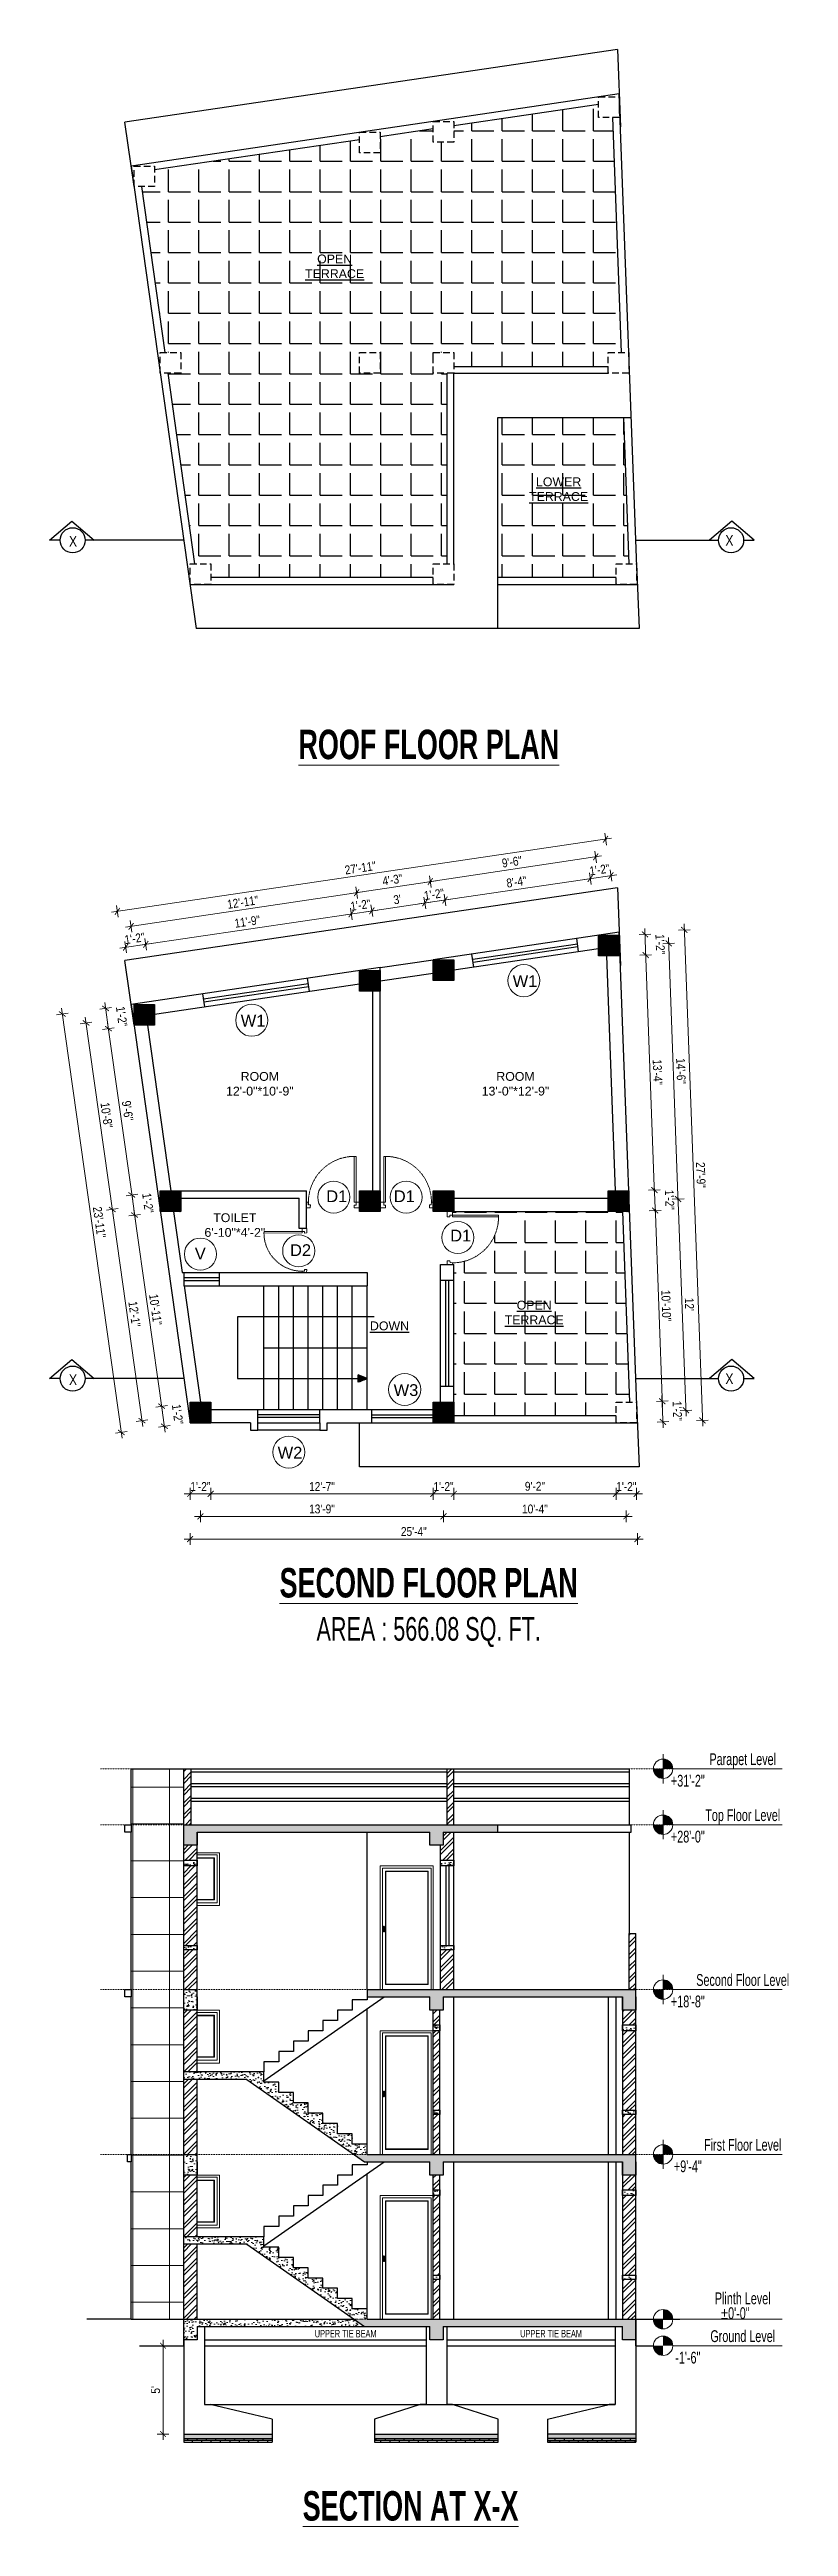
# Model space of a CAD drawing. Header units: inches. Extents: x -5142662 to -4941318, y -3361958 to -3160563.
# Drawn here: x -5002307 to -5001804, y -3263277 to -3261594 of the extents above; entities that cross this region are included whole.
import ezdxf

# ---------------------------------------------------------------- set-up
doc = ezdxf.new("R2010")
doc.units = ezdxf.units.IN
doc.header["$LTSCALE"] = 2
doc.header["$MEASUREMENT"] = 0
doc.header["$PDMODE"] = 34
for name, pattern in [('ACAD_ISO02W100', [15, 12, -3]), ('CENTER', [2, 1.25, -0.25, 0.25, -0.25]), ('HIDDEN', [0.375, 0.25, -0.125])]:
    doc.linetypes.add(name, pattern=pattern)
doc.layers.get('0').update_dxf_attribs({"linetype": 'CONTINUOUS'})
doc.layers.get('DEFPOINTS').update_dxf_attribs({"color": 141, "linetype": 'CONTINUOUS'})
for name, color, linetype in [('A-Hatch', 7, 'CONTINUOUS'), ('DIM', 5, 'CONTINUOUS'), ('WAll', 20, 'CONTINUOUS')]:
    doc.layers.add(name, color=color, linetype=linetype)
for name, color, linetype, lineweight in [('Annotate-Bold.w', 187, 'CONTINUOUS', 18), ('Annotate-Lite.w', 177, 'CONTINUOUS', 9), ('DIM 1-100', 4, 'CONTINUOUS', 13), ('dimension', 160, 'CONTINUOUS', 15), ('dimentions', 5, 'CONTINUOUS', 9), ('door', 20, 'CONTINUOUS', 35), ('Door-Window', 47, 'CONTINUOUS', 15), ('Door-Window.w', 4, 'CONTINUOUS', 15), ('HATCH', 60, 'ACAD_ISO02W100', 13), ('OUTLINE', 1, 'CONTINUOUS', 25), ('REN', 242, 'CONTINUOUS', 30), ('steps', 253, 'CONTINUOUS', 20), ('TEXT', 181, 'CONTINUOUS', 25), ('Text-100.w', 254, 'CONTINUOUS', 9), ('Toilet', 7, 'CONTINUOUS', 25), ('window', 4, 'CONTINUOUS', 13)]:
    doc.layers.add(name, color=color, linetype=linetype, lineweight=lineweight)
doc.styles.add('ARAIL', font='ARIALN.TTF')
doc.styles.add('Arial', font='arial.ttf', dxfattribs={"width": 0.8, "height": 12})
doc.styles.add('arial.', font='arial.ttf')
doc.styles.add('gaurav', font='arial.ttf')
doc.styles.add('Lettring Text', font='arial.ttf')
doc.styles.add('S-111', font='tahoma.ttf', dxfattribs={"height": 8})
doc.styles.get("Standard").update_dxf_attribs({"font": 'ARIALN.TTF'})
doc.styles.add('TAHOMA', font='tahoma.ttf', dxfattribs={"height": 9})
doc.styles.add('Text', font='GOTHIC.TTF', dxfattribs={"height": 6})
doc.dimstyles.new('1 by 96', dxfattribs={"dimtxt": 6, "dimasz": 4, "dimexe": 4, "dimexo": 4, "dimgap": 2, "dimtad": 1, "dimdec": 0, "dimzin": 0, "dimdsep": 46, "dimlunit": 4, "dimtxsty": 'Standard', "dimblk": 'ARCHTICK', "dimcen": 0, "dimdle": 4, "dimadec": 0, "dimazin": 0, "dimtfac": 1, "dimtdec": 0, "dimtix": 1, "dimtofl": 0, "dimtmove": 1, "dimatfit": 3, "dimldrblk": 'ARCHTICK', "dimfxl": 4, "dimfxlon": 1, "dimtolj": 1, "dimtzin": 0, "dimlwd": -1, "dimlwe": -1, "dimarcsym": 0})
doc.dimstyles.new('Copy of Standard', dxfattribs={"dimtxt": 6, "dimasz": 2.875, "dimexe": 2, "dimexo": 4, "dimgap": 2, "dimtad": 1, "dimdec": 0, "dimrnd": 1, "dimzin": 0, "dimdsep": 46, "dimlunit": 4, "dimtxsty": 'Lettring Text', "dimcen": 0.1, "dimclrd": 7, "dimclre": 7, "dimclrt": 7, "dimazin": 0, "dimtfac": 0.645, "dimtdec": 0, "dimtmove": 1, "dimatfit": 0, "dimfxl": 3, "dimfxlon": 1, "dimtfillclr": 256, "dimtolj": 1, "dimtzin": 0, "dimlwd": -1, "dimlwe": -1, "dimarcsym": 2})
doc.dimstyles.new("S-2'", dxfattribs={"dimscale": 96, "dimtxt": 9, "dimasz": 0.003, "dimexe": 0.09375, "dimexo": 0.09375, "dimgap": 0.0625, "dimtad": 1, "dimdec": 0, "dimlfac": 0.25, "dimzin": 3, "dimdsep": 46, "dimlunit": 3, "dimtxsty": 'S-111', "dimblk": 'S', "dimcen": 0.09375, "dimdle": 0.09375, "dimse1": 1, "dimse2": 1, "dimadec": 0, "dimazin": 1, "dimtfac": 1, "dimtdec": 0, "dimtix": 1, "dimtmove": 0, "dimatfit": 3, "dimldrblk": 'DOTSMALL', "dimfxl": 1, "dimtolj": 1, "dimtzin": 1, "dimarcsym": 0})
doc.dimstyles.get("Standard").update_dxf_attribs({"dimtxt": 0.18, "dimasz": 0.18, "dimexe": 0.18, "dimexo": 0.0625, "dimgap": 0.09, "dimtad": 0, "dimtih": 1, "dimtoh": 1, "dimdec": 4, "dimzin": 0, "dimdsep": 46, "dimtxsty": 'Standard', "dimcen": 0.09, "dimadec": 0, "dimazin": 0, "dimtfac": 1, "dimtdec": 4, "dimtofl": 0, "dimtmove": 0, "dimatfit": 3, "dimfxl": 1, "dimtolj": 1, "dimtzin": 0, "dimarcsym": 0})
pattern_1 = [(50, (0, 0), (7.172601826, -0.62752135), [0.75, -8.25]), (355, (0, 0), (-1.387513336, 7.521921337), [0.6, -6.6]), (100.45144446, (0.598, -0.052), (5.785088467, 6.89439991), [0.63740192, -7.01142112]), (46.1842, (0, 2), (10.672413307, -1.655192808), [1.125, -12.375]), (96.63563549, (0.889, 1.862), (9.346619457, 9.741186008), [0.95610342, -10.5171376]), (351.184164, (0, 2), (9.34661945, 9.741186003), [0.9, -9.90000001]), (21, (1, 1.5), (5.969070521, -4.0261889067), [0.75, -8.25]), (326, (1, 1.5), (2.433153319, 7.2515004505), [0.6, -6.6]), (71.45144474, (1.4974, 1.1645), (8.402223767, 3.225311528), [0.6374019, -7.01142112]), (37.5, (0, 0), (0.1215985532, 3.3289385383), [0, -6.52, 0, -6.7, 0, -6.625]), (7.5, (0, 0), (2.6306953744, 3.9441171188), [0, -3.82, 0, -6.37, 0, -2.525]), (327.5, (-2.23, 0), (5.3382243617, -0.2255487173), [0, -2.5, 0, -7.8, 0, -10.35]), (317.5, (-3.23, 0), (5.8318616934, 1.0010498233), [0, -3.25, 0, -5.18, 0, -7.35])]
pattern_2 = [(0, (5606.73, 565.298), (0, 20.625), [15, -5.625]), (90, (5606.73, 565.298), (-20.625, 1e-15), [15, -5.625])]
pattern_3 = [(90, (-3680.62, 0), (-12.5, 0), [])]

msp = doc.modelspace()

# ---------------------------------------------------------------- texts
at = {"layer": 'Annotate-Bold.w', "ltscale": 0.005, "style": 'Arial'}
for s, insert, char_height, width, attachment_point in [('\\A1;{\\fArial Narrow|b0|i0|c0|p34;Parapet Level}', (-5001835.5, -3262752), 7.996, 82.628, 2), ('\\A1;\\pt55.97313;{\\fArial Narrow|b0|i0|c0|p34;+31\'-2"}', (-5001872.8, -3262774.7), 7.996, 73.875, 8), ('\\A1;{\\fArial Narrow|b0|i0|c0|p34;Top Floor Level}', (-5001835.5, -3262790), 7.996, 82.628, 2), ('\\A1;\\pt55.97313;{\\fArial Narrow|b0|i0|c0|p34;+28\'-0"}', (-5001872.8, -3262812.7), 7.996, 73.875, 8), ('\\A1;{\\fArial Narrow|b0|i0|c0|p34;Second Floor Level}', (-5001835.5, -3262902), 7.996, 82.628, 2), ('\\A1;\\pt55.97313;{\\fArial Narrow|b0|i0|c0|p34;+18\'-8"}', (-5001872.8, -3262924.7), 7.996, 73.875, 8), ('\\A1;{\\fArial Narrow|b0|i0|c0|p34;First Floor Level}', (-5001835.5, -3263014), 7.996, 82.628, 2), ('\\A1;\\pt55.97313;{\\fArial Narrow|b0|i0|c0|p34;+9\'-4"}', (-5001872.8, -3263036.7), 7.996, 73.875, 8), ('\\A1;{\\fArial Narrow|b0|i0|c0|p34;Plinth Level}', (-5001835.5, -3263118.3), 7.996, 82.628, 2), ('\\A1;\\pt55.97313;{\\fArial Narrow|b0|i0|c0|p34;±0\'-0"}', (-5001840.6, -3263136.5), 7.996, 73.875, 8), ('\\A1;{\\fArial Narrow|b0|i0|c0|p34;UPPER TIE BEAM}', (-5002105.3, -3263143.8), 5, 82.628, 2), ('\\A1;{\\fArial Narrow|b0|i0|c0|p34;UPPER TIE BEAM}', (-5001965.7, -3263143.8), 5, 82.628, 2), ('\\A1;{\\fArial Narrow|b0|i0|c0|p34;Ground Level}', (-5001835.5, -3263144), 7.996, 82.628, 2), ('\\A1;\\pt55.97313;{\\fArial Narrow|b0|i0|c0|p34;-1\'-6"}', (-5001872.8, -3263166.7), 7.996, 73.875, 8)]:
    msp.add_mtext(s, dxfattribs=dict(at, insert=insert, char_height=char_height, width=width, attachment_point=attachment_point))
at = {"layer": 'Annotate-Lite.w', "ltscale": 0.005, "char_height": 8, "style": 'gaurav'}
for s, insert, attachment_point in [('W1', (-5001991.8, -3262223.3), 1), ('W1', (-5002176.6, -3262250.2), 1), ('D1', (-5002118.5, -3262369.5), 1), ('D1', (-5002058.3, -3262369.5), 3), ('D1', (-5002034.3, -3262404.2), 7), ('V', (-5002207.8, -3262416.4), 7), ('D2', (-5002143.1, -3262406.1), 1), ('W3', (-5002072.7, -3262501.2), 1), ('W2', (-5002151.5, -3262543.7), 1)]:
    msp.add_mtext_dynamic_manual_height_columns(s, width=8, gutter_width=100, heights=[0], dxfattribs=dict(at, insert=insert, attachment_point=attachment_point))
at = {"layer": 'TEXT', "lineweight": -2, "char_height": 6, "attachment_point": 5, "style": 'arial.'}
for s, insert, width in [('{\\LOPEN\\PTERRACE}', (-5002112.8, -3261741.7), 127.506), ('{\\LLOWER\\PTERRACE}', (-5001960.6, -3261893.1), 127.506), ('{\\LOPEN\\PTERRACE}', (-5001977.2, -3262452.5), 127.506), ('{\\LDOWN}', (-5002075.5, -3262461.6), 26.674)]:
    msp.add_mtext(s, dxfattribs=dict(at, insert=insert, width=width))
at = {"layer": 'TEXT', "char_height": 7.2, "style": 'ARAIL'}
for insert, attachment_point in [((-5002287.8, -3261924.9), 3), ((-5001847.3, -3261924.3), 1), ((-5002287.8, -3262494.6), 3), ((-5001847.3, -3262493.9), 1)]:
    msp.add_mtext_dynamic_manual_height_columns('X', width=125.465, gutter_width=90, heights=[0], dxfattribs=dict(at, insert=insert, attachment_point=attachment_point))
at = {"layer": 'TEXT', "lineweight": -2, "char_height": 6, "attachment_point": 5, "style": 'arial.'}
for s, insert in [('ROOM\\P12\'-0"*10\'-9"', (-5002163.6, -3262297.1)), ('ROOM\\P13\'-0"*12\'-9"', (-5001989.9, -3262297.1)), ('TOILET\\P6\'-10"*4\'-2"', (-5002180.6, -3262393.1))]:
    msp.add_mtext_dynamic_manual_height_columns(s, width=45.731, gutter_width=30, heights=[0], dxfattribs=dict(at, insert=insert))
at = {"layer": 'Text-100.w', "char_height": 20, "width": 569.102, "attachment_point": 2, "style": 'Arial'}
for s, insert in [('\\A1;{\\fArial Narrow|b1|i0|c0|p34;\\LROOF FLOOR PLAN}', (-5002048.8, -3262056.5)), ('\\A1;{\\fArial Narrow|b1|i0|c0|p34;\\LSECOND FLOOR PLAN\\P\\fArial Narrow|b0|i0|c0|p34;\\H0.8x;\\lAREA : 566.08 SQ. FT.\\H1.02306x; }', (-5002048.9, -3262626.1)), ('\\A1;{\\fArial Narrow|b1|i0|c0|p34;\\LSECTION AT X-X}', (-5002061.2, -3263253.3))]:
    msp.add_mtext(s, dxfattribs=dict(at, insert=insert))

# ---------------------------------------------------------------- blocks, each defined once
blk = doc.blocks.new('_ArchTick')
at = {"color": 0, "linetype": 'ByBlock', "const_width": 0.15}
blk.add_lwpolyline([(-0.5, -0.5), (0.5, 0.5)], dxfattribs=at)
blk = doc.blocks.new('*D1639')
at = {"layer": 'DEFPOINTS', "color": 0, "ltscale": 0.5, "transparency": 16777216}
for p in [(-5002215.3, -3263154.5), (-5002229.4, -3263214.5), (-5002215.3, -3263214.5)]:
    blk.add_point(p, dxfattribs=at)
at = {"layer": 'DIM 1-100', "color": 0, "ltscale": 0.5, "transparency": 16777216}
for p, q in [((-5002225.4, -3263154.5), (-5002233.4, -3263154.5)), ((-5002229.4, -3263150.5), (-5002229.4, -3263218.5)), ((-5002225.4, -3263214.5), (-5002233.4, -3263214.5))]:
    blk.add_line(p, q, dxfattribs=at)
at = {"layer": 'DIM 1-100', "color": 0, "ltscale": 0.5, "transparency": 16777216, "xscale": 4, "yscale": 4, "zscale": 4}
for p, rotation in [((-5002229.4, -3263154.5), 90), ((-5002229.4, -3263214.5), 270)]:
    blk.add_blockref('_ArchTick', p, dxfattribs=dict(at, rotation=rotation))
at = {"layer": 'DIM 1-100', "color": 0, "ltscale": 0.5, "transparency": 16777216, "insert": (-5002234.4, -3263184.5), "char_height": 6, "attachment_point": 5, "rotation": 90}
blk.add_mtext("\\A1;5'", dxfattribs=at)
blk = doc.blocks.new('3-0')
at = {"ltscale": 3}
for p, q in [((11063, 10097.7), (11066, 10099.9)), ((11066, 10099.9), (11066.7, 10098.9)), ((11063, 10097.7), (11064.5, 10095.7)), ((11066, 10096.8), (11064.5, 10095.7)), ((11065.3, 10097.8), (11066.7, 10098.9)), ((11066, 10096.8), (11065.3, 10097.8)), ((11085.5, 10074.1), (11110.3, 10093)), ((11086.2, 10073.2), (11111, 10092)), ((11111, 10092), (11110.3, 10093)), ((11084, 10073), (11082.6, 10071.9)), ((11082.6, 10071.9), (11084.8, 10069)), ((11084, 10073), (11084.8, 10072)), ((11084.8, 10072), (11086.2, 10073.2)), ((11084.8, 10069), (11087.7, 10071.2)), ((11086.2, 10073.2), (11085.5, 10074.1)), ((11087.7, 10071.2), (11086.2, 10073.2))]:
    blk.add_line(p, q, dxfattribs=at)
at = {"layer": 'Door-Window.w', "color": 9, "linetype": 'HIDDEN', "lineweight": 18}
blk.add_arc((11085.5, 10074.1), 31.2, 37.1906, 127.1465, dxfattribs=at)
blk = doc.blocks.new('*D1603')
at = {"layer": 'DEFPOINTS', "color": 0, "ltscale": 0.5, "transparency": 16777216}
for p in [(-5002211, -3262527.4), (-5002197, -3262527.4), (-5002197, -3262575.7)]:
    blk.add_point(p, dxfattribs=at)
at = {"layer": 'DIM 1-100', "color": 0, "ltscale": 0.5, "transparency": 16777216}
for p, q in [((-5002211, -3262571.7), (-5002211, -3262579.7)), ((-5002197, -3262571.7), (-5002197, -3262579.7)), ((-5002215, -3262575.7), (-5002193, -3262575.7))]:
    blk.add_line(p, q, dxfattribs=at)
at = {"layer": 'DIM 1-100', "color": 0, "ltscale": 0.5, "transparency": 16777216, "xscale": 4, "yscale": 4, "zscale": 4, "rotation": 180}
blk.add_blockref('_ArchTick', (-5002211, -3262575.7), dxfattribs=at)
at = {"layer": 'DIM 1-100', "color": 0, "ltscale": 0.5, "transparency": 16777216, "xscale": 4, "yscale": 4, "zscale": 4}
blk.add_blockref('_ArchTick', (-5002197, -3262575.7), dxfattribs=at)
at = {"layer": 'DIM 1-100', "color": 0, "ltscale": 0.5, "transparency": 16777216, "insert": (-5002204, -3262570.7), "char_height": 6, "attachment_point": 5}
blk.add_mtext('\\A1;1\'-2"', dxfattribs=at)
blk = doc.blocks.new('*D1604')
at = {"layer": 'DEFPOINTS', "color": 0, "ltscale": 0.5, "transparency": 16777216}
for p in [(-5002197, -3262527.4), (-5002045.8, -3262527.4), (-5002045.8, -3262575.7)]:
    blk.add_point(p, dxfattribs=at)
at = {"layer": 'DIM 1-100', "color": 0, "ltscale": 0.5, "transparency": 16777216}
for p, q in [((-5002197, -3262571.7), (-5002197, -3262579.7)), ((-5002045.8, -3262571.7), (-5002045.8, -3262579.7)), ((-5002201, -3262575.7), (-5002041.8, -3262575.7))]:
    blk.add_line(p, q, dxfattribs=at)
at = {"layer": 'DIM 1-100', "color": 0, "ltscale": 0.5, "transparency": 16777216, "xscale": 4, "yscale": 4, "zscale": 4, "rotation": 180}
blk.add_blockref('_ArchTick', (-5002197, -3262575.7), dxfattribs=at)
at = {"layer": 'DIM 1-100', "color": 0, "ltscale": 0.5, "transparency": 16777216, "xscale": 4, "yscale": 4, "zscale": 4}
blk.add_blockref('_ArchTick', (-5002045.8, -3262575.7), dxfattribs=at)
at = {"layer": 'DIM 1-100', "color": 0, "ltscale": 0.5, "transparency": 16777216, "insert": (-5002121.4, -3262570.7), "char_height": 6, "attachment_point": 5}
blk.add_mtext('\\A1;12\'-7"', dxfattribs=at)
blk = doc.blocks.new('*D1605')
at = {"layer": 'DEFPOINTS', "color": 0, "ltscale": 0.5, "transparency": 16777216}
for p in [(-5002045.8, -3262527.4), (-5002031.8, -3262527.4), (-5002031.8, -3262575.7)]:
    blk.add_point(p, dxfattribs=at)
at = {"layer": 'DIM 1-100', "color": 0, "ltscale": 0.5, "transparency": 16777216}
for p, q in [((-5002045.8, -3262571.7), (-5002045.8, -3262579.7)), ((-5002031.8, -3262571.7), (-5002031.8, -3262579.7)), ((-5002049.8, -3262575.7), (-5002027.8, -3262575.7))]:
    blk.add_line(p, q, dxfattribs=at)
at = {"layer": 'DIM 1-100', "color": 0, "ltscale": 0.5, "transparency": 16777216, "xscale": 4, "yscale": 4, "zscale": 4, "rotation": 180}
blk.add_blockref('_ArchTick', (-5002045.8, -3262575.7), dxfattribs=at)
at = {"layer": 'DIM 1-100', "color": 0, "ltscale": 0.5, "transparency": 16777216, "xscale": 4, "yscale": 4, "zscale": 4}
blk.add_blockref('_ArchTick', (-5002031.8, -3262575.7), dxfattribs=at)
at = {"layer": 'DIM 1-100', "color": 0, "ltscale": 0.5, "transparency": 16777216, "insert": (-5002038.8, -3262570.7), "char_height": 6, "attachment_point": 5}
blk.add_mtext('\\A1;1\'-2"', dxfattribs=at)
blk = doc.blocks.new('*D1606')
at = {"layer": 'DEFPOINTS', "color": 0, "ltscale": 0.5, "transparency": 16777216}
for p in [(-5002031.8, -3262527.4), (-5001921.6, -3262527.4), (-5001921.6, -3262575.7)]:
    blk.add_point(p, dxfattribs=at)
at = {"layer": 'DIM 1-100', "color": 0, "ltscale": 0.5, "transparency": 16777216}
for p, q in [((-5002031.8, -3262571.7), (-5002031.8, -3262579.7)), ((-5001921.6, -3262571.7), (-5001921.6, -3262579.7)), ((-5002035.8, -3262575.7), (-5001917.6, -3262575.7))]:
    blk.add_line(p, q, dxfattribs=at)
at = {"layer": 'DIM 1-100', "color": 0, "ltscale": 0.5, "transparency": 16777216, "xscale": 4, "yscale": 4, "zscale": 4, "rotation": 180}
blk.add_blockref('_ArchTick', (-5002031.8, -3262575.7), dxfattribs=at)
at = {"layer": 'DIM 1-100', "color": 0, "ltscale": 0.5, "transparency": 16777216, "xscale": 4, "yscale": 4, "zscale": 4}
blk.add_blockref('_ArchTick', (-5001921.6, -3262575.7), dxfattribs=at)
at = {"layer": 'DIM 1-100', "color": 0, "ltscale": 0.5, "transparency": 16777216, "insert": (-5001976.7, -3262570.6), "char_height": 6, "attachment_point": 5}
blk.add_mtext('\\A1;9\'-2"', dxfattribs=at)
blk = doc.blocks.new('*D1607')
at = {"layer": 'DEFPOINTS', "color": 0, "ltscale": 0.5, "transparency": 16777216}
for p in [(-5001921.6, -3262527.4), (-5001907.6, -3262527.4), (-5001907.6, -3262575.7)]:
    blk.add_point(p, dxfattribs=at)
at = {"layer": 'DIM 1-100', "color": 0, "ltscale": 0.5, "transparency": 16777216}
for p, q in [((-5001921.6, -3262571.7), (-5001921.6, -3262579.7)), ((-5001907.6, -3262571.7), (-5001907.6, -3262579.7)), ((-5001925.6, -3262575.7), (-5001903.6, -3262575.7))]:
    blk.add_line(p, q, dxfattribs=at)
at = {"layer": 'DIM 1-100', "color": 0, "ltscale": 0.5, "transparency": 16777216, "xscale": 4, "yscale": 4, "zscale": 4, "rotation": 180}
blk.add_blockref('_ArchTick', (-5001921.6, -3262575.7), dxfattribs=at)
at = {"layer": 'DIM 1-100', "color": 0, "ltscale": 0.5, "transparency": 16777216, "xscale": 4, "yscale": 4, "zscale": 4}
blk.add_blockref('_ArchTick', (-5001907.6, -3262575.7), dxfattribs=at)
at = {"layer": 'DIM 1-100', "color": 0, "ltscale": 0.5, "transparency": 16777216, "insert": (-5001914.6, -3262570.7), "char_height": 6, "attachment_point": 5}
blk.add_mtext('\\A1;1\'-2"', dxfattribs=at)
blk = doc.blocks.new('*D1608')
at = {"layer": 'DEFPOINTS', "color": 0, "ltscale": 0.5, "transparency": 16777216}
for p in [(-5002266.5, -3262259.6), (-5002249.1, -3262257.2), (-5002231.3, -3262369.9)]:
    blk.add_point(p, dxfattribs=at)
at = {"layer": 'DIM 1-100', "color": 0, "ltscale": 0.5, "transparency": 16777216}
for p, q in [((-5002262.5, -3262259), (-5002270.5, -3262260.2)), ((-5002250, -3262376.6), (-5002267.1, -3262255.6)), ((-5002246.6, -3262372.1), (-5002254.5, -3262373.2))]:
    blk.add_line(p, q, dxfattribs=at)
at = {"layer": 'DIM 1-100', "color": 0, "ltscale": 0.5, "transparency": 16777216, "xscale": 4, "yscale": 4, "zscale": 4}
for p, rotation in [((-5002266.5, -3262259.6), 98.01894551887811), ((-5002250.6, -3262372.6), 278.0189455188781)]:
    blk.add_blockref('_ArchTick', p, dxfattribs=dict(at, rotation=rotation))
at = {"layer": 'DIM 1-100', "color": 0, "ltscale": 0.5, "transparency": 16777216, "insert": (-5002253.5, -3262315.4), "char_height": 6, "attachment_point": 5, "rotation": 278.0189}
blk.add_mtext('\\A1;9\'-6"', dxfattribs=at)
blk = doc.blocks.new('*D1609')
at = {"layer": 'DEFPOINTS', "color": 0, "ltscale": 0.5, "transparency": 16777216}
for p in [(-5002268.4, -3262245.9), (-5002249.1, -3262243.2), (-5002249.1, -3262257.2)]:
    blk.add_point(p, dxfattribs=at)
at = {"layer": 'DIM 1-100', "color": 0, "ltscale": 0.5, "transparency": 16777216}
for p, q in [((-5002264.5, -3262245.3), (-5002272.4, -3262246.4)), ((-5002265.9, -3262263.6), (-5002269, -3262241.9)), ((-5002262.5, -3262259), (-5002270.5, -3262260.2))]:
    blk.add_line(p, q, dxfattribs=at)
at = {"layer": 'DIM 1-100', "color": 0, "ltscale": 0.5, "transparency": 16777216, "xscale": 4, "yscale": 4, "zscale": 4}
for p, rotation in [((-5002268.4, -3262245.9), 98.01894551887811), ((-5002266.5, -3262259.6), 278.0189455188781)]:
    blk.add_blockref('_ArchTick', p, dxfattribs=dict(at, rotation=rotation))
at = {"layer": 'DIM 1-100', "color": 0, "ltscale": 0.5, "transparency": 16777216, "insert": (-5002257.5, -3262251.3), "char_height": 6, "attachment_point": 5, "rotation": 278.0189}
blk.add_mtext('\\A1;1\'-2"', dxfattribs=at)
blk = doc.blocks.new('*D1610')
at = {"layer": 'DEFPOINTS', "color": 0, "ltscale": 0.5, "transparency": 16777216}
for p in [(-5002231.3, -3262369.9), (-5002248.7, -3262386.3), (-5002231.3, -3262383.9)]:
    blk.add_point(p, dxfattribs=at)
at = {"layer": 'DIM 1-100', "color": 0, "ltscale": 0.5, "transparency": 16777216}
for p, q in [((-5002251.1, -3262368.7), (-5002248.1, -3262390.3)), ((-5002246.6, -3262372.1), (-5002254.5, -3262373.2)), ((-5002244.7, -3262385.8), (-5002252.6, -3262386.9))]:
    blk.add_line(p, q, dxfattribs=at)
at = {"layer": 'DIM 1-100', "color": 0, "ltscale": 0.5, "transparency": 16777216, "xscale": 4, "yscale": 4, "zscale": 4}
for p, rotation in [((-5002250.6, -3262372.6), 98.01894551887811), ((-5002248.7, -3262386.3), 278.0189455188781)]:
    blk.add_blockref('_ArchTick', p, dxfattribs=dict(at, rotation=rotation))
at = {"layer": 'DIM 1-100', "color": 0, "ltscale": 0.5, "transparency": 16777216, "insert": (-5002239.7, -3262378.1), "char_height": 6, "attachment_point": 5, "rotation": 278.0189}
blk.add_mtext('\\A1;1\'-2"', dxfattribs=at)
blk = doc.blocks.new('*D1611')
at = {"layer": 'DEFPOINTS', "color": 0, "ltscale": 0.5, "transparency": 16777216}
for p in [(-5002231.3, -3262383.9), (-5002230.4, -3262516.1), (-5002211, -3262513.4)]:
    blk.add_point(p, dxfattribs=at)
at = {"layer": 'DIM 1-100', "color": 0, "ltscale": 0.5, "transparency": 16777216}
for p, q in [((-5002244.7, -3262385.8), (-5002252.6, -3262386.9)), ((-5002249.2, -3262382.4), (-5002229.8, -3262520.1)), ((-5002226.4, -3262515.6), (-5002234.3, -3262516.7))]:
    blk.add_line(p, q, dxfattribs=at)
at = {"layer": 'DIM 1-100', "color": 0, "ltscale": 0.5, "transparency": 16777216, "xscale": 4, "yscale": 4, "zscale": 4}
for p, rotation in [((-5002248.7, -3262386.3), 98.01894551887811), ((-5002230.4, -3262516.1), 278.0189455188781)]:
    blk.add_blockref('_ArchTick', p, dxfattribs=dict(at, rotation=rotation))
at = {"layer": 'DIM 1-100', "color": 0, "ltscale": 0.5, "transparency": 16777216, "insert": (-5002234.5, -3262450.5), "char_height": 6, "attachment_point": 5, "rotation": 278.0189}
blk.add_mtext('\\A1;10\'-11"', dxfattribs=at)
blk = doc.blocks.new('*D1612')
at = {"layer": 'DEFPOINTS', "color": 0, "ltscale": 0.5, "transparency": 16777216}
for p in [(-5002211, -3262513.4), (-5002228.4, -3262529.8), (-5002211, -3262527.4)]:
    blk.add_point(p, dxfattribs=at)
at = {"layer": 'DIM 1-100', "color": 0, "ltscale": 0.5, "transparency": 16777216}
for p, q in [((-5002226.4, -3262515.6), (-5002234.3, -3262516.7)), ((-5002230.9, -3262512.2), (-5002227.9, -3262533.8)), ((-5002224.5, -3262529.3), (-5002232.4, -3262530.4))]:
    blk.add_line(p, q, dxfattribs=at)
at = {"layer": 'DIM 1-100', "color": 0, "ltscale": 0.5, "transparency": 16777216, "xscale": 4, "yscale": 4, "zscale": 4}
for p, rotation in [((-5002230.4, -3262516.1), 98.01894551887811), ((-5002228.4, -3262529.8), 278.0189455188781)]:
    blk.add_blockref('_ArchTick', p, dxfattribs=dict(at, rotation=rotation))
at = {"layer": 'DIM 1-100', "color": 0, "ltscale": 0.5, "transparency": 16777216, "insert": (-5002219.5, -3262521.6), "char_height": 6, "attachment_point": 5, "rotation": 278.0189}
blk.add_mtext('\\A1;1\'-2"', dxfattribs=at)
blk = doc.blocks.new('*D1613')
at = {"layer": 'DEFPOINTS', "color": 0, "ltscale": 0.5, "transparency": 16777216}
for p in [(-5002263.9, -3262382.5), (-5002224.3, -3262376.9), (-5002204, -3262520.4)]:
    blk.add_point(p, dxfattribs=at)
at = {"layer": 'DIM 1-100', "color": 0, "ltscale": 0.5, "transparency": 16777216}
for p, q in [((-5002259.9, -3262381.9), (-5002267.8, -3262383)), ((-5002243.1, -3262529.9), (-5002264.4, -3262378.5)), ((-5002239.7, -3262525.4), (-5002247.6, -3262526.5))]:
    blk.add_line(p, q, dxfattribs=at)
at = {"layer": 'DIM 1-100', "color": 0, "ltscale": 0.5, "transparency": 16777216, "xscale": 4, "yscale": 4, "zscale": 4}
for p, rotation in [((-5002263.9, -3262382.5), 98.01894551876403), ((-5002243.7, -3262526), 278.018945518764)]:
    blk.add_blockref('_ArchTick', p, dxfattribs=dict(at, rotation=rotation))
at = {"layer": 'DIM 1-100', "color": 0, "ltscale": 0.5, "transparency": 16777216, "insert": (-5002248.8, -3262453.5), "char_height": 6, "attachment_point": 5, "rotation": 278.0189}
blk.add_mtext('\\A1;12\'-1"', dxfattribs=at)
blk = doc.blocks.new('*D1614')
at = {"layer": 'DEFPOINTS', "color": 0, "ltscale": 0.5, "transparency": 16777216}
for p in [(-5002242.1, -3262250.2), (-5002281.7, -3262255.7), (-5002224.3, -3262376.9)]:
    blk.add_point(p, dxfattribs=at)
at = {"layer": 'DIM 1-100', "color": 0, "ltscale": 0.5, "transparency": 16777216}
for p, q in [((-5002263.3, -3262386.4), (-5002282.3, -3262251.8)), ((-5002277.8, -3262255.2), (-5002285.7, -3262256.3)), ((-5002259.9, -3262381.9), (-5002267.8, -3262383))]:
    blk.add_line(p, q, dxfattribs=at)
at = {"layer": 'DIM 1-100', "color": 0, "ltscale": 0.5, "transparency": 16777216, "xscale": 4, "yscale": 4, "zscale": 4}
for p, rotation in [((-5002281.7, -3262255.7), 98.01894551877125), ((-5002263.9, -3262382.5), 278.0189455187713)]:
    blk.add_blockref('_ArchTick', p, dxfattribs=dict(at, rotation=rotation))
at = {"layer": 'DIM 1-100', "color": 0, "ltscale": 0.5, "transparency": 16777216, "insert": (-5002267.8, -3262318.4), "char_height": 6, "attachment_point": 5, "rotation": 278.0189}
blk.add_mtext('\\A1;10\'-8"', dxfattribs=at)
blk = doc.blocks.new('*D1615')
at = {"layer": 'DEFPOINTS', "color": 0, "ltscale": 0.5, "transparency": 16777216}
for p in [(-5002251.1, -3262243.2), (-5002257.7, -3262534), (-5002211, -3262527.4)]:
    blk.add_point(p, dxfattribs=at)
at = {"layer": 'DIM 1-100', "color": 0, "ltscale": 0.5, "transparency": 16777216}
for p, q in [((-5002293.8, -3262249.2), (-5002301.7, -3262250.3)), ((-5002298.3, -3262245.8), (-5002257.2, -3262537.9)), ((-5002253.7, -3262533.4), (-5002261.7, -3262534.5))]:
    blk.add_line(p, q, dxfattribs=at)
at = {"layer": 'DIM 1-100', "color": 0, "ltscale": 0.5, "transparency": 16777216, "xscale": 4, "yscale": 4, "zscale": 4}
for p, rotation in [((-5002297.8, -3262249.7), 98.01894551889016), ((-5002257.7, -3262534), 278.0189455188902)]:
    blk.add_blockref('_ArchTick', p, dxfattribs=dict(at, rotation=rotation))
at = {"layer": 'DIM 1-100', "color": 0, "ltscale": 0.5, "transparency": 16777216, "insert": (-5002272.7, -3262391.1), "char_height": 6, "attachment_point": 5, "rotation": 278.0189}
blk.add_mtext('\\A1;23\'-11"', dxfattribs=at)
blk = doc.blocks.new('*D1616')
at = {"layer": 'DEFPOINTS', "color": 0, "ltscale": 0.5, "transparency": 16777216}
for p in [(-5002204, -3262520.4), (-5002038.8, -3262520.4), (-5002038.8, -3262591)]:
    blk.add_point(p, dxfattribs=at)
at = {"layer": 'DIM 1-100', "color": 0, "ltscale": 0.5, "transparency": 16777216}
for p, q in [((-5002204, -3262587), (-5002204, -3262595)), ((-5002038.8, -3262587), (-5002038.8, -3262595)), ((-5002208, -3262591), (-5002034.8, -3262591))]:
    blk.add_line(p, q, dxfattribs=at)
at = {"layer": 'DIM 1-100', "color": 0, "ltscale": 0.5, "transparency": 16777216, "xscale": 4, "yscale": 4, "zscale": 4, "rotation": 180}
blk.add_blockref('_ArchTick', (-5002204, -3262591), dxfattribs=at)
at = {"layer": 'DIM 1-100', "color": 0, "ltscale": 0.5, "transparency": 16777216, "xscale": 4, "yscale": 4, "zscale": 4}
blk.add_blockref('_ArchTick', (-5002038.8, -3262591), dxfattribs=at)
at = {"layer": 'DIM 1-100', "color": 0, "ltscale": 0.5, "transparency": 16777216, "insert": (-5002121.4, -3262586), "char_height": 6, "attachment_point": 5}
blk.add_mtext('\\A1;13\'-9"', dxfattribs=at)
blk = doc.blocks.new('*D1617')
at = {"layer": 'DEFPOINTS', "color": 0, "ltscale": 0.5, "transparency": 16777216}
for p in [(-5002038.8, -3262520.4), (-5001914.6, -3262520.4), (-5001914.6, -3262591)]:
    blk.add_point(p, dxfattribs=at)
at = {"layer": 'DIM 1-100', "color": 0, "ltscale": 0.5, "transparency": 16777216}
for p, q in [((-5002038.8, -3262587), (-5002038.8, -3262595)), ((-5001914.6, -3262587), (-5001914.6, -3262595)), ((-5002042.8, -3262591), (-5001910.6, -3262591))]:
    blk.add_line(p, q, dxfattribs=at)
at = {"layer": 'DIM 1-100', "color": 0, "ltscale": 0.5, "transparency": 16777216, "xscale": 4, "yscale": 4, "zscale": 4, "rotation": 180}
blk.add_blockref('_ArchTick', (-5002038.8, -3262591), dxfattribs=at)
at = {"layer": 'DIM 1-100', "color": 0, "ltscale": 0.5, "transparency": 16777216, "xscale": 4, "yscale": 4, "zscale": 4}
blk.add_blockref('_ArchTick', (-5001914.6, -3262591), dxfattribs=at)
at = {"layer": 'DIM 1-100', "color": 0, "ltscale": 0.5, "transparency": 16777216, "insert": (-5001976.7, -3262586), "char_height": 6, "attachment_point": 5}
blk.add_mtext('\\A1;10\'-4"', dxfattribs=at)
blk = doc.blocks.new('*D1618')
at = {"layer": 'DEFPOINTS', "color": 0, "ltscale": 0.5, "transparency": 16777216}
for p in [(-5002211, -3262527.4), (-5001907.1, -3262527.4), (-5001907.1, -3262606.4)]:
    blk.add_point(p, dxfattribs=at)
at = {"layer": 'DIM 1-100', "color": 0, "ltscale": 0.5, "transparency": 16777216}
for p, q in [((-5002215, -3262606.4), (-5001903.1, -3262606.4)), ((-5002211, -3262602.4), (-5002211, -3262610.4)), ((-5001907.1, -3262602.4), (-5001907.1, -3262610.4))]:
    blk.add_line(p, q, dxfattribs=at)
at = {"layer": 'DIM 1-100', "color": 0, "ltscale": 0.5, "transparency": 16777216, "xscale": 4, "yscale": 4, "zscale": 4, "rotation": 180}
blk.add_blockref('_ArchTick', (-5002211, -3262606.4), dxfattribs=at)
at = {"layer": 'DIM 1-100', "color": 0, "ltscale": 0.5, "transparency": 16777216, "xscale": 4, "yscale": 4, "zscale": 4}
blk.add_blockref('_ArchTick', (-5001907.1, -3262606.4), dxfattribs=at)
at = {"layer": 'DIM 1-100', "color": 0, "ltscale": 0.5, "transparency": 16777216, "insert": (-5002059, -3262601.3), "char_height": 6, "attachment_point": 5}
blk.add_mtext('\\A1;25\'-4"', dxfattribs=at)
blk = doc.blocks.new('*D1619')
at = {"layer": 'DEFPOINTS', "color": 0, "ltscale": 0.5, "transparency": 16777216}
for p in [(-5001907.6, -3262513.4), (-5001890.2, -3262512.8), (-5001907.1, -3262527.4)]:
    blk.add_point(p, dxfattribs=at)
at = {"layer": 'DIM 1-100', "color": 0, "ltscale": 0.5, "transparency": 16777216}
for p, q in [((-5001894.2, -3262512.9), (-5001886.2, -3262512.6)), ((-5001889.5, -3262530.8), (-5001890.4, -3262508.8)), ((-5001893.7, -3262526.9), (-5001885.7, -3262526.6))]:
    blk.add_line(p, q, dxfattribs=at)
at = {"layer": 'DIM 1-100', "color": 0, "ltscale": 0.5, "transparency": 16777216, "xscale": 4, "yscale": 4, "zscale": 4}
for p, rotation in [((-5001890.2, -3262512.8), 92.11435361987118), ((-5001889.7, -3262526.8), 272.1143536198712)]:
    blk.add_blockref('_ArchTick', p, dxfattribs=dict(at, rotation=rotation))
at = {"layer": 'DIM 1-100', "color": 0, "ltscale": 0.5, "transparency": 16777216, "insert": (-5001879.9, -3262519.4), "char_height": 6, "attachment_point": 5, "rotation": 272.1144}
blk.add_mtext('\\A1;1\'-2"', dxfattribs=at)
blk = doc.blocks.new('*D1620')
at = {"layer": 'DEFPOINTS', "color": 0, "ltscale": 0.5, "transparency": 16777216}
for p in [(-5001912.9, -3262383.9), (-5001895, -3262383.2), (-5001907.6, -3262513.4)]:
    blk.add_point(p, dxfattribs=at)
at = {"layer": 'DIM 1-100', "color": 0, "ltscale": 0.5, "transparency": 16777216}
for p, q in [((-5001899, -3262383.4), (-5001891, -3262383.1)), ((-5001890.1, -3262516.8), (-5001895.1, -3262379.2)), ((-5001894.2, -3262512.9), (-5001886.2, -3262512.6))]:
    blk.add_line(p, q, dxfattribs=at)
at = {"layer": 'DIM 1-100', "color": 0, "ltscale": 0.5, "transparency": 16777216, "xscale": 4, "yscale": 4, "zscale": 4}
for p, rotation in [((-5001895, -3262383.2), 92.11435361988043), ((-5001890.2, -3262512.8), 272.1143536198804)]:
    blk.add_blockref('_ArchTick', p, dxfattribs=dict(at, rotation=rotation))
at = {"layer": 'DIM 1-100', "color": 0, "ltscale": 0.5, "transparency": 16777216, "insert": (-5001887.5, -3262447.8), "char_height": 6, "attachment_point": 5, "rotation": 272.1144}
blk.add_mtext('\\A1;10\'-10"', dxfattribs=at)
blk = doc.blocks.new('*D1621')
at = {"layer": 'DEFPOINTS', "color": 0, "ltscale": 0.5, "transparency": 16777216}
for p in [(-5001912.9, -3262369.9), (-5001895.5, -3262369.3), (-5001912.9, -3262383.9)]:
    blk.add_point(p, dxfattribs=at)
at = {"layer": 'DIM 1-100', "color": 0, "ltscale": 0.5, "transparency": 16777216}
for p, q in [((-5001899.5, -3262369.4), (-5001891.5, -3262369.1)), ((-5001894.8, -3262387.2), (-5001895.6, -3262365.3)), ((-5001899, -3262383.4), (-5001891, -3262383.1))]:
    blk.add_line(p, q, dxfattribs=at)
at = {"layer": 'DIM 1-100', "color": 0, "ltscale": 0.5, "transparency": 16777216, "xscale": 4, "yscale": 4, "zscale": 4}
for p, rotation in [((-5001895.5, -3262369.3), 92.11435361988043), ((-5001895, -3262383.2), 272.1143536198804)]:
    blk.add_blockref('_ArchTick', p, dxfattribs=dict(at, rotation=rotation))
at = {"layer": 'DIM 1-100', "color": 0, "ltscale": 0.5, "transparency": 16777216, "insert": (-5001885.2, -3262375.9), "char_height": 6, "attachment_point": 5, "rotation": 272.1144}
blk.add_mtext('\\A1;1\'-2"', dxfattribs=at)
blk = doc.blocks.new('*D1622')
at = {"layer": 'DEFPOINTS', "color": 0, "ltscale": 0.5, "transparency": 16777216}
for p in [(-5001919.4, -3262210.2), (-5001901.4, -3262209.6), (-5001912.9, -3262369.9)]:
    blk.add_point(p, dxfattribs=at)
at = {"layer": 'DIM 1-100', "color": 0, "ltscale": 0.5, "transparency": 16777216}
for p, q in [((-5001905.4, -3262209.7), (-5001897.4, -3262209.4)), ((-5001895.4, -3262373.3), (-5001901.5, -3262205.6)), ((-5001899.5, -3262369.4), (-5001891.5, -3262369.1))]:
    blk.add_line(p, q, dxfattribs=at)
at = {"layer": 'DIM 1-100', "color": 0, "ltscale": 0.5, "transparency": 16777216, "xscale": 4, "yscale": 4, "zscale": 4}
for p, rotation in [((-5001901.4, -3262209.6), 92.11435361988043), ((-5001895.5, -3262369.3), 272.1143536198804)]:
    blk.add_blockref('_ArchTick', p, dxfattribs=dict(at, rotation=rotation))
at = {"layer": 'DIM 1-100', "color": 0, "ltscale": 0.5, "transparency": 16777216, "insert": (-5001893.4, -3262289.2), "char_height": 6, "attachment_point": 5, "rotation": 272.1144}
blk.add_mtext('\\A1;13\'-4"', dxfattribs=at)
blk = doc.blocks.new('*D1623')
at = {"layer": 'DEFPOINTS', "color": 0, "ltscale": 0.5, "transparency": 16777216}
for p in [(-5001919.4, -3262196.2), (-5001901.9, -3262195.6), (-5001919.4, -3262210.2)]:
    blk.add_point(p, dxfattribs=at)
at = {"layer": 'DIM 1-100', "color": 0, "ltscale": 0.5, "transparency": 16777216}
for p, q in [((-5001905.9, -3262195.7), (-5001897.9, -3262195.4)), ((-5001901.3, -3262213.5), (-5001902.1, -3262191.6)), ((-5001905.4, -3262209.7), (-5001897.4, -3262209.4))]:
    blk.add_line(p, q, dxfattribs=at)
at = {"layer": 'DIM 1-100', "color": 0, "ltscale": 0.5, "transparency": 16777216, "xscale": 4, "yscale": 4, "zscale": 4}
for p, rotation in [((-5001901.9, -3262195.6), 92.11435361988043), ((-5001901.4, -3262209.6), 272.1143536198804)]:
    blk.add_blockref('_ArchTick', p, dxfattribs=dict(at, rotation=rotation))
at = {"layer": 'DIM 1-100', "color": 0, "ltscale": 0.5, "transparency": 16777216, "insert": (-5001891.6, -3262202.2), "char_height": 6, "attachment_point": 5, "rotation": 272.1144}
blk.add_mtext('\\A1;1\'-2"', dxfattribs=at)
blk = doc.blocks.new('*D1624')
at = {"layer": 'DEFPOINTS', "color": 0, "ltscale": 0.5, "transparency": 16777216}
for p in [(-5001919.9, -3262376.9), (-5001879.4, -3262375.4), (-5001914.6, -3262520.4)]:
    blk.add_point(p, dxfattribs=at)
at = {"layer": 'DIM 1-100', "color": 0, "ltscale": 0.5, "transparency": 16777216}
for p, q in [((-5001874, -3262522.9), (-5001879.6, -3262371.4)), ((-5001883.4, -3262375.5), (-5001875.4, -3262375.3)), ((-5001878.1, -3262519), (-5001870.1, -3262518.8))]:
    blk.add_line(p, q, dxfattribs=at)
at = {"layer": 'DIM 1-100', "color": 0, "ltscale": 0.5, "transparency": 16777216, "xscale": 4, "yscale": 4, "zscale": 4}
for p, rotation in [((-5001879.4, -3262375.4), 92.11435361966569), ((-5001874.1, -3262518.9), 272.1143536196657)]:
    blk.add_blockref('_ArchTick', p, dxfattribs=dict(at, rotation=rotation))
at = {"layer": 'DIM 1-100', "color": 0, "ltscale": 0.5, "transparency": 16777216, "insert": (-5001871.7, -3262447), "char_height": 6, "attachment_point": 5, "rotation": 272.1144}
blk.add_mtext("\\A1;12'", dxfattribs=at)
blk = doc.blocks.new('*D1625')
at = {"layer": 'DEFPOINTS', "color": 0, "ltscale": 0.5, "transparency": 16777216}
for p in [(-5001926.4, -3262203.2), (-5001885.8, -3262201.7), (-5001919.9, -3262376.9)]:
    blk.add_point(p, dxfattribs=at)
at = {"layer": 'DIM 1-100', "color": 0, "ltscale": 0.5, "transparency": 16777216}
for p, q in [((-5001889.8, -3262201.9), (-5001881.8, -3262201.6)), ((-5001879.3, -3262379.4), (-5001886, -3262197.7)), ((-5001883.4, -3262375.5), (-5001875.4, -3262375.3))]:
    blk.add_line(p, q, dxfattribs=at)
at = {"layer": 'DIM 1-100', "color": 0, "ltscale": 0.5, "transparency": 16777216, "xscale": 4, "yscale": 4, "zscale": 4}
for p, rotation in [((-5001885.8, -3262201.7), 92.11435361967165), ((-5001879.4, -3262375.4), 272.1143536196716)]:
    blk.add_blockref('_ArchTick', p, dxfattribs=dict(at, rotation=rotation))
at = {"layer": 'DIM 1-100', "color": 0, "ltscale": 0.5, "transparency": 16777216, "insert": (-5001877.5, -3262288.4), "char_height": 6, "attachment_point": 5, "rotation": 272.1144}
blk.add_mtext('\\A1;14\'-6"', dxfattribs=at)
blk = doc.blocks.new('*D1626')
at = {"layer": 'DEFPOINTS', "color": 0, "ltscale": 0.5, "transparency": 16777216}
for p in [(-5001919.4, -3262194.1), (-5001875.2, -3262192.5), (-5001907.1, -3262527.4)]:
    blk.add_point(p, dxfattribs=at)
at = {"layer": 'DIM 1-100', "color": 0, "ltscale": 0.5, "transparency": 16777216}
for p, q in [((-5001879.2, -3262192.7), (-5001871.2, -3262192.4)), ((-5001862.7, -3262529.8), (-5001875.3, -3262188.5)), ((-5001866.9, -3262525.9), (-5001858.9, -3262525.6))]:
    blk.add_line(p, q, dxfattribs=at)
at = {"layer": 'DIM 1-100', "color": 0, "ltscale": 0.5, "transparency": 16777216, "xscale": 4, "yscale": 4, "zscale": 4}
for p, rotation in [((-5001875.2, -3262192.5), 92.11435361988767), ((-5001862.9, -3262525.8), 272.1143536198877)]:
    blk.add_blockref('_ArchTick', p, dxfattribs=dict(at, rotation=rotation))
at = {"layer": 'DIM 1-100', "color": 0, "ltscale": 0.5, "transparency": 16777216, "insert": (-5001864, -3262359), "char_height": 6, "attachment_point": 5, "rotation": 272.1144}
blk.add_mtext('\\A1;27\'-9"', dxfattribs=at)
blk = doc.blocks.new('*D1627')
at = {"layer": 'DEFPOINTS', "color": 0, "ltscale": 0.5, "transparency": 16777216}
for p in [(-5002101.5, -3262181.6), (-5002095.8, -3262220.2), (-5002235.1, -3262243.2)]:
    blk.add_point(p, dxfattribs=at)
at = {"layer": 'DIM 1-100', "color": 0, "ltscale": 0.5, "transparency": 16777216}
for p, q in [((-5002245.1, -3262202.9), (-5002097.5, -3262181.1)), ((-5002100.9, -3262185.6), (-5002102.1, -3262177.7)), ((-5002240.6, -3262206.2), (-5002241.7, -3262198.3))]:
    blk.add_line(p, q, dxfattribs=at)
at = {"layer": 'DIM 1-100', "color": 0, "ltscale": 0.5, "transparency": 16777216, "xscale": 4, "yscale": 4, "zscale": 4}
for p, rotation in [((-5002101.5, -3262181.6), 8.403880657176396), ((-5002241.1, -3262202.3), 188.4038806571764)]:
    blk.add_blockref('_ArchTick', p, dxfattribs=dict(at, rotation=rotation))
at = {"layer": 'DIM 1-100', "color": 0, "ltscale": 0.5, "transparency": 16777216, "insert": (-5002172.1, -3262186.9), "char_height": 6, "attachment_point": 5, "rotation": 8.4039}
blk.add_mtext('\\A1;11\'-9"', dxfattribs=at)
blk = doc.blocks.new('*D1628')
at = {"layer": 'DEFPOINTS', "color": 0, "ltscale": 0.5, "transparency": 16777216}
for p in [(-5002087.5, -3262179.6), (-5002095.8, -3262220.2), (-5002081.8, -3262218.1)]:
    blk.add_point(p, dxfattribs=at)
at = {"layer": 'DIM 1-100', "color": 0, "ltscale": 0.5, "transparency": 16777216}
for p, q in [((-5002105.5, -3262182.2), (-5002083.5, -3262179)), ((-5002100.9, -3262185.6), (-5002102.1, -3262177.7)), ((-5002086.9, -3262183.5), (-5002088.1, -3262175.6))]:
    blk.add_line(p, q, dxfattribs=at)
at = {"layer": 'DIM 1-100', "color": 0, "ltscale": 0.5, "transparency": 16777216, "xscale": 4, "yscale": 4, "zscale": 4}
for p, rotation in [((-5002101.5, -3262181.6), 188.4038806571764), ((-5002087.5, -3262179.6), 8.403880657176396)]:
    blk.add_blockref('_ArchTick', p, dxfattribs=dict(at, rotation=rotation))
at = {"layer": 'DIM 1-100', "color": 0, "ltscale": 0.5, "transparency": 16777216, "insert": (-5002095.2, -3262175.6), "char_height": 6, "attachment_point": 5, "rotation": 8.4039}
blk.add_mtext('\\A1;1\'-2"', dxfattribs=at)
blk = doc.blocks.new('*D1629')
at = {"layer": 'DEFPOINTS', "color": 0, "ltscale": 0.5, "transparency": 16777216}
for p in [(-5002051.5, -3262174.2), (-5002081.8, -3262218.1), (-5002045.8, -3262212.8)]:
    blk.add_point(p, dxfattribs=at)
at = {"layer": 'DIM 1-100', "color": 0, "ltscale": 0.5, "transparency": 16777216}
for p, q in [((-5002091.5, -3262180.2), (-5002047.5, -3262173.7)), ((-5002086.9, -3262183.5), (-5002088.1, -3262175.6)), ((-5002050.9, -3262178.2), (-5002052.1, -3262170.3))]:
    blk.add_line(p, q, dxfattribs=at)
at = {"layer": 'DIM 1-100', "color": 0, "ltscale": 0.5, "transparency": 16777216, "xscale": 4, "yscale": 4, "zscale": 4}
for p, rotation in [((-5002087.5, -3262179.6), 188.4038806571764), ((-5002051.5, -3262174.2), 8.403880657176396)]:
    blk.add_blockref('_ArchTick', p, dxfattribs=dict(at, rotation=rotation))
at = {"layer": 'DIM 1-100', "color": 0, "ltscale": 0.5, "transparency": 16777216, "insert": (-5002070.2, -3262171.9), "char_height": 6, "attachment_point": 5, "rotation": 8.4039}
blk.add_mtext("\\A1;3'", dxfattribs=at)
blk = doc.blocks.new('*D1630')
at = {"layer": 'DEFPOINTS', "color": 0, "ltscale": 0.5, "transparency": 16777216}
for p in [(-5002037.8, -3262172.2), (-5002045.8, -3262212.8), (-5002031.8, -3262212.8)]:
    blk.add_point(p, dxfattribs=at)
at = {"layer": 'DIM 1-100', "color": 0, "ltscale": 0.5, "transparency": 16777216}
for p, q in [((-5002037.2, -3262176.2), (-5002038.4, -3262168.3)), ((-5002055.5, -3262174.8), (-5002033.8, -3262171.6)), ((-5002050.9, -3262178.2), (-5002052.1, -3262170.3))]:
    blk.add_line(p, q, dxfattribs=at)
at = {"layer": 'DIM 1-100', "color": 0, "ltscale": 0.5, "transparency": 16777216, "xscale": 4, "yscale": 4, "zscale": 4}
for p, rotation in [((-5002037.8, -3262172.2), 8.403880657176396), ((-5002051.5, -3262174.2), 188.4038806571764)]:
    blk.add_blockref('_ArchTick', p, dxfattribs=dict(at, rotation=rotation))
at = {"layer": 'DIM 1-100', "color": 0, "ltscale": 0.5, "transparency": 16777216, "insert": (-5002045.2, -3262168.3), "char_height": 6, "attachment_point": 5, "rotation": 8.4039}
blk.add_mtext('\\A1;1\'-2"', dxfattribs=at)
blk = doc.blocks.new('*D1631')
at = {"layer": 'DEFPOINTS', "color": 0, "ltscale": 0.5, "transparency": 16777216}
for p in [(-5001939.1, -3262157.6), (-5001933.4, -3262196.2), (-5002031.8, -3262212.8)]:
    blk.add_point(p, dxfattribs=at)
at = {"layer": 'DIM 1-100', "color": 0, "ltscale": 0.5, "transparency": 16777216}
for p, q in [((-5002041.8, -3262172.8), (-5001935.1, -3262157.1)), ((-5002037.2, -3262176.2), (-5002038.4, -3262168.3)), ((-5001938.5, -3262161.6), (-5001939.6, -3262153.7))]:
    blk.add_line(p, q, dxfattribs=at)
at = {"layer": 'DIM 1-100', "color": 0, "ltscale": 0.5, "transparency": 16777216, "xscale": 4, "yscale": 4, "zscale": 4}
for p, rotation in [((-5002037.8, -3262172.2), 188.4038806571764), ((-5001939.1, -3262157.6), 8.403880657176396)]:
    blk.add_blockref('_ArchTick', p, dxfattribs=dict(at, rotation=rotation))
at = {"layer": 'DIM 1-100', "color": 0, "ltscale": 0.5, "transparency": 16777216, "insert": (-5001989.2, -3262159.9), "char_height": 6, "attachment_point": 5, "rotation": 8.4039}
blk.add_mtext('\\A1;8\'-4"', dxfattribs=at)
blk = doc.blocks.new('*D1632')
at = {"layer": 'DEFPOINTS', "color": 0, "ltscale": 0.5, "transparency": 16777216}
for p in [(-5001925.1, -3262155.6), (-5001933.4, -3262196.2), (-5001919.4, -3262194.1)]:
    blk.add_point(p, dxfattribs=at)
at = {"layer": 'DIM 1-100', "color": 0, "ltscale": 0.5, "transparency": 16777216}
for p, q in [((-5001924.5, -3262159.5), (-5001925.6, -3262151.6)), ((-5001943, -3262158.2), (-5001921.1, -3262155)), ((-5001938.5, -3262161.6), (-5001939.6, -3262153.7))]:
    blk.add_line(p, q, dxfattribs=at)
at = {"layer": 'DIM 1-100', "color": 0, "ltscale": 0.5, "transparency": 16777216, "xscale": 4, "yscale": 4, "zscale": 4}
for p, rotation in [((-5001925.1, -3262155.6), 8.403880657176396), ((-5001939.1, -3262157.6), 188.4038806571764)]:
    blk.add_blockref('_ArchTick', p, dxfattribs=dict(at, rotation=rotation))
at = {"layer": 'DIM 1-100', "color": 0, "ltscale": 0.5, "transparency": 16777216, "insert": (-5001932.8, -3262151.6), "char_height": 6, "attachment_point": 5, "rotation": 8.4039}
blk.add_mtext('\\A1;1\'-2"', dxfattribs=at)
blk = doc.blocks.new('*D1633')
at = {"layer": 'DEFPOINTS', "color": 0, "ltscale": 0.5, "transparency": 16777216}
for p in [(-5002254.8, -3262204.3), (-5002249.1, -3262243.2), (-5002235.1, -3262243.2)]:
    blk.add_point(p, dxfattribs=at)
at = {"layer": 'DIM 1-100', "color": 0, "ltscale": 0.5, "transparency": 16777216}
for p, q in [((-5002237.2, -3262201.7), (-5002258.8, -3262204.9)), ((-5002254.3, -3262208.2), (-5002255.4, -3262200.3)), ((-5002240.6, -3262206.2), (-5002241.7, -3262198.3))]:
    blk.add_line(p, q, dxfattribs=at)
at = {"layer": 'DIM 1-100', "color": 0, "ltscale": 0.5, "transparency": 16777216, "xscale": 4, "yscale": 4, "zscale": 4}
for p, rotation in [((-5002254.8, -3262204.3), 188.4038806571764), ((-5002241.1, -3262202.3), 8.403880657176357)]:
    blk.add_blockref('_ArchTick', p, dxfattribs=dict(at, rotation=rotation))
at = {"layer": 'DIM 1-100', "color": 0, "ltscale": 0.5, "transparency": 16777216, "insert": (-5002248.7, -3262198.3), "char_height": 6, "attachment_point": 5, "rotation": 8.4039}
blk.add_mtext('\\A1;1\'-2"', dxfattribs=at)
blk = doc.blocks.new('*D1634')
at = {"layer": 'DEFPOINTS', "color": 0, "ltscale": 0.5, "transparency": 16777216}
for p in [(-5002251.1, -3262190.2), (-5002088.8, -3262227.2), (-5002242.1, -3262250.2)]:
    blk.add_point(p, dxfattribs=at)
at = {"layer": 'DIM 1-100', "color": 0, "ltscale": 0.5, "transparency": 16777216}
for p, q in [((-5002093.8, -3262166.6), (-5002255, -3262190.7)), ((-5002097.2, -3262171.2), (-5002098.4, -3262163.3)), ((-5002250.5, -3262194.1), (-5002251.7, -3262186.2))]:
    blk.add_line(p, q, dxfattribs=at)
at = {"layer": 'DIM 1-100', "color": 0, "ltscale": 0.5, "transparency": 16777216, "xscale": 4, "yscale": 4, "zscale": 4}
for p, rotation in [((-5002097.8, -3262167.2), 8.510423086332324), ((-5002251.1, -3262190.2), 188.5104230863323)]:
    blk.add_blockref('_ArchTick', p, dxfattribs=dict(at, rotation=rotation))
at = {"layer": 'DIM 1-100', "color": 0, "ltscale": 0.5, "transparency": 16777216, "insert": (-5002175.2, -3262173.7), "char_height": 6, "attachment_point": 5, "rotation": 8.5104}
blk.add_mtext('\\A1;12\'-11"', dxfattribs=at)
blk = doc.blocks.new('*D1635')
at = {"layer": 'DEFPOINTS', "color": 0, "ltscale": 0.5, "transparency": 16777216}
for p in [(-5002047.8, -3262159.7), (-5002038.8, -3262219.8), (-5002088.8, -3262227.2)]:
    blk.add_point(p, dxfattribs=at)
at = {"layer": 'DIM 1-100', "color": 0, "ltscale": 0.5, "transparency": 16777216}
for p, q in [((-5002101.7, -3262167.8), (-5002043.8, -3262159.1)), ((-5002097.2, -3262171.2), (-5002098.4, -3262163.3)), ((-5002047.2, -3262163.7), (-5002048.4, -3262155.8))]:
    blk.add_line(p, q, dxfattribs=at)
at = {"layer": 'DIM 1-100', "color": 0, "ltscale": 0.5, "transparency": 16777216, "xscale": 4, "yscale": 4, "zscale": 4}
for p, rotation in [((-5002097.8, -3262167.2), 188.5104230863292), ((-5002047.8, -3262159.7), 8.51042308632917)]:
    blk.add_blockref('_ArchTick', p, dxfattribs=dict(at, rotation=rotation))
at = {"layer": 'DIM 1-100', "color": 0, "ltscale": 0.5, "transparency": 16777216, "insert": (-5002073.5, -3262158.5), "char_height": 6, "attachment_point": 5, "rotation": 8.5104}
blk.add_mtext('\\A1;4\'-3"', dxfattribs=at)
blk = doc.blocks.new('*D1636')
at = {"layer": 'DEFPOINTS', "color": 0, "ltscale": 0.5, "transparency": 16777216}
for p in [(-5001935.4, -3262142.9), (-5001926.4, -3262203.2), (-5002038.8, -3262219.8)]:
    blk.add_point(p, dxfattribs=at)
at = {"layer": 'DIM 1-100', "color": 0, "ltscale": 0.5, "transparency": 16777216}
for p, q in [((-5002051.7, -3262160.3), (-5001931.4, -3262142.3)), ((-5001934.8, -3262146.9), (-5001936, -3262139)), ((-5002047.2, -3262163.7), (-5002048.4, -3262155.8))]:
    blk.add_line(p, q, dxfattribs=at)
at = {"layer": 'DIM 1-100', "color": 0, "ltscale": 0.5, "transparency": 16777216, "xscale": 4, "yscale": 4, "zscale": 4}
for p, rotation in [((-5001935.4, -3262142.9), 8.51042308632917), ((-5002047.8, -3262159.7), 188.5104230863292)]:
    blk.add_blockref('_ArchTick', p, dxfattribs=dict(at, rotation=rotation))
at = {"layer": 'DIM 1-100', "color": 0, "ltscale": 0.5, "transparency": 16777216, "insert": (-5001992.3, -3262146.3), "char_height": 6, "attachment_point": 5, "rotation": 8.5104}
blk.add_mtext('\\A1;9\'-6"', dxfattribs=at)
blk = doc.blocks.new('*D1637')
at = {"layer": 'DEFPOINTS', "color": 0, "ltscale": 0.5, "transparency": 16777216}
for p in [(-5002260.4, -3262179.9), (-5001919.4, -3262194.1), (-5002251.1, -3262243.2)]:
    blk.add_point(p, dxfattribs=at)
at = {"layer": 'DIM 1-100', "color": 0, "ltscale": 0.5, "transparency": 16777216}
for p, q in [((-5001924.7, -3262130.3), (-5002264.4, -3262180.5)), ((-5001928.1, -3262134.9), (-5001929.3, -3262126.9)), ((-5002259.8, -3262183.9), (-5002261, -3262175.9))]:
    blk.add_line(p, q, dxfattribs=at)
at = {"layer": 'DIM 1-100', "color": 0, "ltscale": 0.5, "transparency": 16777216, "xscale": 4, "yscale": 4, "zscale": 4}
for p, rotation in [((-5001928.7, -3262130.9), 8.403880655919362), ((-5002260.4, -3262179.9), 188.4038806559193)]:
    blk.add_blockref('_ArchTick', p, dxfattribs=dict(at, rotation=rotation))
at = {"layer": 'DIM 1-100', "color": 0, "ltscale": 0.5, "transparency": 16777216, "insert": (-5002095.3, -3262150.4), "char_height": 6, "attachment_point": 5, "rotation": 8.4039}
blk.add_mtext('\\A1;27\'-11"', dxfattribs=at)
blk = doc.blocks.new('*D7')
at = {"layer": 'DEFPOINTS', "color": 0, "ltscale": 0.5, "transparency": 16777216}
for p in [(348535.5, -34298.4), (348550.4, -34284.7), (348698, -34475.1)]:
    blk.add_point(p, dxfattribs=at)
at = {"layer": 'steps', "color": 7, "ltscale": 0.5, "transparency": 16777216}
for p, q in [((348548.2, -34286.7), (348551.8, -34283.3)), ((348711, -34459.3), (348552.3, -34286.8)), ((348710.7, -34463.5), (348714.4, -34460.1))]:
    blk.add_line(p, q, dxfattribs=at)
for points in [[(348552.7, -34286.5), (348552, -34287.1), (348550.4, -34284.7)], [(348711.3, -34459), (348710.6, -34459.7), (348712.9, -34461.4)]]:
    blk.add_solid(points, dxfattribs=at)
at = {"layer": 'steps', "color": 7, "ltscale": 0.5, "transparency": 16777216, "insert": (348637.6, -34367.6), "char_height": 12, "attachment_point": 5, "rotation": 312.60526, "style": 'Lettring Text'}
blk.add_mtext("\\A1;20'", dxfattribs=at)
blk = doc.blocks.new('*D8')
at = {"layer": 'DEFPOINTS', "color": 0, "ltscale": 0.5, "transparency": 16777216}
for p in [(348698, -34475.1), (348715.7, -34493.2), (348441.1, -34727.6)]:
    blk.add_point(p, dxfattribs=at)
at = {"layer": 'steps', "color": 7, "ltscale": 0.5, "transparency": 16777216}
for p, q in [((348460.9, -34743.6), (348713.7, -34495.2)), ((348713.6, -34491), (348717.1, -34494.6)), ((348456.7, -34743.5), (348460.2, -34747))]:
    blk.add_line(p, q, dxfattribs=at)
for points in [[(348713.3, -34494.8), (348714, -34495.5), (348715.7, -34493.2)], [(348460.5, -34743.3), (348461.2, -34743.9), (348458.8, -34745.6)]]:
    blk.add_solid(points, dxfattribs=at)
at = {"layer": 'steps', "color": 7, "ltscale": 0.5, "transparency": 16777216, "insert": (348581.6, -34613.6), "char_height": 12, "attachment_point": 5, "rotation": 44.49869, "style": 'Lettring Text'}
blk.add_mtext("\\A1;30'", dxfattribs=at)
blk = doc.blocks.new('*D9')
at = {"layer": 'DEFPOINTS', "color": 0, "ltscale": 0.5, "transparency": 16777216}
for p in [(348278.6, -34550.9), (348418.2, -34748.7), (348441.1, -34727.6)]:
    blk.add_point(p, dxfattribs=at)
at = {"layer": 'steps', "color": 7, "ltscale": 0.5, "transparency": 16777216}
for p, q in [((348257.9, -34569.9), (348254.2, -34573.3)), ((348257.6, -34574), (348416.3, -34746.5)), ((348420.4, -34746.6), (348416.7, -34750))]:
    blk.add_line(p, q, dxfattribs=at)
for points in [[(348258, -34573.7), (348257.3, -34574.4), (348255.7, -34571.9)], [(348416.6, -34746.2), (348415.9, -34746.9), (348418.2, -34748.7)]]:
    blk.add_solid(points, dxfattribs=at)
at = {"layer": 'steps', "color": 7, "ltscale": 0.5, "transparency": 16777216, "insert": (348342.9, -34654.8), "char_height": 12, "attachment_point": 5, "rotation": 312.60526, "style": 'Lettring Text'}
blk.add_mtext("\\A1;20'", dxfattribs=at)
blk = doc.blocks.new('*D10')
at = {"layer": 'DEFPOINTS', "color": 0, "ltscale": 0.5, "transparency": 16777216}
for p in [(348535.5, -34298.4), (348278.6, -34550.9), (348295.3, -34567.9)]:
    blk.add_point(p, dxfattribs=at)
at = {"layer": 'steps', "color": 7, "ltscale": 0.5, "transparency": 16777216}
for p, q in [((348550.2, -34317.5), (348297.4, -34565.9)), ((348550.1, -34313.3), (348553.6, -34316.9)), ((348293.2, -34565.8), (348296.7, -34569.4))]:
    blk.add_line(p, q, dxfattribs=at)
for points in [[(348549.9, -34317.1), (348550.5, -34317.8), (348552.2, -34315.5)], [(348297, -34565.6), (348297.7, -34566.3), (348295.3, -34567.9)]]:
    blk.add_solid(points, dxfattribs=at)
at = {"layer": 'steps', "color": 7, "ltscale": 0.5, "transparency": 16777216, "insert": (348418.1, -34435.9), "char_height": 12, "attachment_point": 5, "rotation": 44.49869, "style": 'Lettring Text'}
blk.add_mtext("\\A1;30'", dxfattribs=at)
blk = doc.blocks.new('*D11')
at = {"layer": 'DEFPOINTS', "color": 0, "ltscale": 0.5, "transparency": 16777216}
for p in [(348276.1, -34553.2), (348202.9, -34635), (348227.1, -34647.6)]:
    blk.add_point(p, dxfattribs=at)
at = {"layer": 'steps', "color": 7, "ltscale": 0.5, "transparency": 16777216}
for p, q in [((348250.6, -34543.2), (348204.2, -34632.5)), ((348254.6, -34542), (348250.2, -34539.7)), ((348205.6, -34636.4), (348201.1, -34634.1))]:
    blk.add_line(p, q, dxfattribs=at)
for points in [[(348250.2, -34543), (348251, -34543.4), (348251.9, -34540.6)], [(348203.8, -34632.2), (348204.7, -34632.7), (348202.9, -34635)]]:
    blk.add_solid(points, dxfattribs=at)
at = {"layer": 'steps', "color": 7, "ltscale": 0.5, "transparency": 16777216, "insert": (348220.2, -34584.1), "char_height": 12, "attachment_point": 5, "rotation": 62.54431, "style": 'Lettring Text'}
blk.add_mtext('\\A1;8\'-10"', dxfattribs=at)
blk = doc.blocks.new('*D12')
at = {"layer": 'DEFPOINTS', "color": 0, "ltscale": 0.5, "transparency": 16777216}
for p in [(348639.7, -34196), (348256.9, -34533.7), (348276.1, -34553.2)]:
    blk.add_point(p, dxfattribs=at)
at = {"layer": 'steps', "color": 7, "ltscale": 0.5, "transparency": 16777216}
for p, q in [((348618.4, -34178.5), (348259, -34531.6)), ((348622.5, -34178.6), (348619, -34175)), ((348259, -34535.8), (348255.5, -34532.2))]:
    blk.add_line(p, q, dxfattribs=at)
for points in [[(348618, -34178.1), (348618.7, -34178.8), (348620.4, -34176.5)], [(348258.6, -34531.3), (348259.3, -34532), (348256.9, -34533.7)]]:
    blk.add_solid(points, dxfattribs=at)
at = {"layer": 'steps', "color": 7, "ltscale": 0.5, "transparency": 16777216, "insert": (348433, -34349.3), "char_height": 12, "attachment_point": 5, "rotation": 44.49869, "style": 'Lettring Text'}
blk.add_mtext('\\A1;42\'-6"', dxfattribs=at)
blk = doc.blocks.new('*D13')
at = {"layer": 'DEFPOINTS', "color": 0, "ltscale": 0.5, "transparency": 16777216}
for p in [(348972.7, -33795.4), (348618.9, -34178.7), (348639.7, -34196)]:
    blk.add_point(p, dxfattribs=at)
at = {"layer": 'steps', "color": 7, "ltscale": 0.5, "transparency": 16777216}
for p, q in [((348950.1, -33780.4), (348620.7, -34176.5)), ((348954.2, -33780.1), (348950.4, -33776.9)), ((348621.2, -34180.7), (348617.3, -34177.5))]:
    blk.add_line(p, q, dxfattribs=at)
for points in [[(348949.7, -33780.1), (348950.5, -33780.7), (348951.9, -33778.2)], [(348620.3, -34176.2), (348621.1, -34176.8), (348618.9, -34178.7)]]:
    blk.add_solid(points, dxfattribs=at)
at = {"layer": 'steps', "color": 7, "ltscale": 0.5, "transparency": 16777216, "insert": (348779.2, -33973.2), "char_height": 12, "attachment_point": 5, "rotation": 50.25851, "style": 'Lettring Text'}
blk.add_mtext('\\A1;43\'-5"', dxfattribs=at)
blk = doc.blocks.new('*D14')
at = {"layer": 'DEFPOINTS', "color": 0, "ltscale": 0.5, "transparency": 16777216}
for p in [(348972.7, -33795.4), (348990.5, -33780.8), (349174.6, -34040.2)]:
    blk.add_point(p, dxfattribs=at)
at = {"layer": 'steps', "color": 7, "ltscale": 0.5, "transparency": 16777216}
for p, q in [((348988.1, -33782.7), (348992, -33779.5)), ((349190.5, -34023.3), (348992.3, -33783)), ((349190, -34027.5), (349193.9, -34024.3))]:
    blk.add_line(p, q, dxfattribs=at)
for points in [[(348992.7, -33782.7), (348991.9, -33783.3), (348990.5, -33780.8)], [(349190.9, -34023), (349190.1, -34023.6), (349192.3, -34025.5)]]:
    blk.add_solid(points, dxfattribs=at)
at = {"layer": 'steps', "color": 7, "ltscale": 0.5, "transparency": 16777216, "insert": (349097.7, -33898), "char_height": 12, "attachment_point": 5, "rotation": 309.52047, "style": 'Lettring Text'}
blk.add_mtext('\\A1;26\'-5"', dxfattribs=at)
blk = doc.blocks.new('*D15')
at = {"layer": 'DEFPOINTS', "color": 0, "ltscale": 0.5, "transparency": 16777216}
for p in [(349174.6, -34040.2), (349185.9, -34047), (349075.8, -34203.8)]:
    blk.add_point(p, dxfattribs=at)
at = {"layer": 'steps', "color": 7, "ltscale": 0.5, "transparency": 16777216}
for p, q in [((349088.6, -34208.2), (349184.5, -34049.5)), ((349183.4, -34045.5), (349187.7, -34048)), ((349084.6, -34209.1), (349088.9, -34211.7))]:
    blk.add_line(p, q, dxfattribs=at)
for points in [[(349184.1, -34049.2), (349184.9, -34049.7), (349185.9, -34047)], [(349088.2, -34208), (349089, -34208.5), (349087.1, -34210.7)]]:
    blk.add_solid(points, dxfattribs=at)
at = {"layer": 'steps', "color": 7, "ltscale": 0.5, "transparency": 16777216, "insert": (349129.6, -34124.6), "char_height": 12, "attachment_point": 5, "rotation": 58.87962, "style": 'Lettring Text'}
blk.add_mtext('\\A1;15\'-11"', dxfattribs=at)
blk = doc.blocks.new('*D16')
at = {"layer": 'DEFPOINTS', "color": 0, "ltscale": 0.5, "transparency": 16777216}
for p in [(349075.8, -34203.8), (349086.5, -34211.3), (348945.9, -34390.5)]:
    blk.add_point(p, dxfattribs=at)
at = {"layer": 'steps', "color": 7, "ltscale": 0.5, "transparency": 16777216}
for p, q in [((348958.3, -34395.6), (349084.9, -34213.6)), ((349084, -34209.6), (349088.2, -34212.4)), ((348954.2, -34396.2), (348958.3, -34399.1))]:
    blk.add_line(p, q, dxfattribs=at)
for points in [[(349084.5, -34213.4), (349085.3, -34213.9), (349086.5, -34211.3)], [(348957.9, -34395.3), (348958.7, -34395.9), (348956.6, -34398)]]:
    blk.add_solid(points, dxfattribs=at)
at = {"layer": 'steps', "color": 7, "ltscale": 0.5, "transparency": 16777216, "insert": (349014.9, -34300), "char_height": 12, "attachment_point": 5, "rotation": 55.1744, "style": 'Lettring Text'}
blk.add_mtext('\\A1;18\'-11"', dxfattribs=at)
blk = doc.blocks.new('*D17')
at = {"layer": 'DEFPOINTS', "color": 0, "ltscale": 0.5, "transparency": 16777216}
for p in [(348945.9, -34390.5), (348958, -34396.5), (348883, -34517.1)]:
    blk.add_point(p, dxfattribs=at)
at = {"layer": 'steps', "color": 7, "ltscale": 0.5, "transparency": 16777216}
for p, q in [((348896.3, -34520.5), (348956.7, -34399.1)), ((348955.3, -34395.2), (348959.8, -34397.4)), ((348892.3, -34521.7), (348896.8, -34523.9))]:
    blk.add_line(p, q, dxfattribs=at)
for points in [[(348956.3, -34398.9), (348957.1, -34399.3), (348958, -34396.5)], [(348895.9, -34520.2), (348896.7, -34520.7), (348895, -34523)]]:
    blk.add_solid(points, dxfattribs=at)
at = {"layer": 'steps', "color": 7, "ltscale": 0.5, "transparency": 16777216, "insert": (348919.2, -34456.1), "char_height": 12, "attachment_point": 5, "rotation": 63.55586, "style": 'Lettring Text'}
blk.add_mtext('\\A1;11\'-9"', dxfattribs=at)
blk = doc.blocks.new('*D18')
at = {"layer": 'DEFPOINTS', "color": 0, "ltscale": 0.5, "transparency": 16777216}
for p in [(348883, -34517.1), (348894.6, -34523.7), (348717, -34807.2)]:
    blk.add_point(p, dxfattribs=at)
at = {"layer": 'steps', "color": 7, "ltscale": 0.5, "transparency": 16777216}
for p, q in [((348730, -34811.3), (348893.1, -34526.2)), ((348891.9, -34522.2), (348896.3, -34524.6)), ((348726, -34812.3), (348730.3, -34814.8))]:
    blk.add_line(p, q, dxfattribs=at)
for points in [[(348892.7, -34525.9), (348893.5, -34526.4), (348894.6, -34523.7)], [(348729.6, -34811.1), (348730.4, -34811.6), (348728.6, -34813.8)]]:
    blk.add_solid(points, dxfattribs=at)
at = {"layer": 'steps', "color": 7, "ltscale": 0.5, "transparency": 16777216, "insert": (348804.5, -34664.7), "char_height": 12, "attachment_point": 5, "rotation": 60.23195, "style": 'Lettring Text'}
blk.add_mtext('\\A1;27\'-10"', dxfattribs=at)
blk = doc.blocks.new('*D19')
at = {"layer": 'DEFPOINTS', "color": 0, "ltscale": 0.5, "transparency": 16777216}
for p in [(348717, -34807.2), (348725.2, -34816.1), (348596.4, -34918.1)]:
    blk.add_point(p, dxfattribs=at)
at = {"layer": 'steps', "color": 7, "ltscale": 0.5, "transparency": 16777216}
for p, q in [((348606.7, -34925), (348723, -34818)), ((348723.1, -34813.9), (348726.5, -34817.5)), ((348602.5, -34924.8), (348605.9, -34928.4))]:
    blk.add_line(p, q, dxfattribs=at)
for points in [[(348722.7, -34817.7), (348723.4, -34818.4), (348725.2, -34816.1)], [(348606.3, -34924.7), (348607, -34925.4), (348604.6, -34927)]]:
    blk.add_solid(points, dxfattribs=at)
at = {"layer": 'steps', "color": 7, "ltscale": 0.5, "transparency": 16777216, "insert": (348659.4, -34865.5), "char_height": 12, "attachment_point": 5, "rotation": 42.60526, "style": 'Lettring Text'}
blk.add_mtext('\\A1;13\'-8"', dxfattribs=at)
blk = doc.blocks.new('*D20')
at = {"layer": 'DEFPOINTS', "color": 0, "ltscale": 0.5, "transparency": 16777216}
for p in [(348596.4, -34918.1), (348608.2, -34927), (348502.5, -35042.9)]:
    blk.add_point(p, dxfattribs=at)
at = {"layer": 'steps', "color": 7, "ltscale": 0.5, "transparency": 16777216}
for p, q in [((348516, -35049.5), (348606.4, -34929.3)), ((348605.8, -34925.2), (348609.8, -34928.2)), ((348511.9, -35049.9), (348515.9, -35053))]:
    blk.add_line(p, q, dxfattribs=at)
for points in [[(348606.1, -34929), (348606.8, -34929.6), (348608.2, -34927)], [(348515.6, -35049.2), (348516.4, -35049.7), (348514.3, -35051.8)]]:
    blk.add_solid(points, dxfattribs=at)
at = {"layer": 'steps', "color": 7, "ltscale": 0.5, "transparency": 16777216, "insert": (348554.7, -34984.5), "char_height": 12, "attachment_point": 5, "rotation": 53.03275, "style": 'Lettring Text'}
blk.add_mtext("\\A1;13'", dxfattribs=at)
blk = doc.blocks.new('*D21')
at = {"layer": 'DEFPOINTS', "color": 0, "ltscale": 0.5, "transparency": 16777216}
for p in [(348502.5, -35042.9), (348510.7, -35050.8), (348337.1, -35215.7)]:
    blk.add_point(p, dxfattribs=at)
at = {"layer": 'steps', "color": 7, "ltscale": 0.5, "transparency": 16777216}
for p, q in [((348347.3, -35221.5), (348508.7, -35052.9)), ((348508.6, -35048.7), (348512.2, -35052.2)), ((348343.2, -35221.5), (348346.8, -35224.9))]:
    blk.add_line(p, q, dxfattribs=at)
for points in [[(348508.4, -35052.5), (348509.1, -35053.2), (348510.7, -35050.8)], [(348347, -35221.1), (348347.7, -35221.8), (348345.3, -35223.5)]]:
    blk.add_solid(points, dxfattribs=at)
at = {"layer": 'steps', "color": 7, "ltscale": 0.5, "transparency": 16777216, "insert": (348422.2, -35131.5), "char_height": 12, "attachment_point": 5, "rotation": 46.24518, "style": 'Lettring Text'}
blk.add_mtext('\\A1;19\'-11"', dxfattribs=at)
blk = doc.blocks.new('*D22')
at = {"layer": 'DEFPOINTS', "color": 0, "ltscale": 0.5, "transparency": 16777216}
for p in [(348235.7, -35078.1), (348319, -35229), (348337.1, -35215.7)]:
    blk.add_point(p, dxfattribs=at)
at = {"layer": 'steps', "color": 7, "ltscale": 0.5, "transparency": 16777216}
for p, q in [((348220, -35089.7), (348216, -35092.7)), ((348219.3, -35093.8), (348317.3, -35226.7)), ((348321.4, -35227.3), (348317.4, -35230.2))]:
    blk.add_line(p, q, dxfattribs=at)
for points in [[(348219.7, -35093.5), (348218.9, -35094.1), (348217.6, -35091.5)], [(348317.7, -35226.4), (348316.9, -35227), (348319, -35229)]]:
    blk.add_solid(points, dxfattribs=at)
at = {"layer": 'steps', "color": 7, "ltscale": 0.5, "transparency": 16777216, "insert": (348274.8, -35155.4), "char_height": 12, "attachment_point": 5, "rotation": 306.38814, "style": 'Lettring Text'}
blk.add_mtext('\\A1;14\'-3"', dxfattribs=at)
blk = doc.blocks.new('*D23')
at = {"layer": 'DEFPOINTS', "color": 0, "ltscale": 0.5, "transparency": 16777216}
for p in [(348243.2, -34946.9), (348216.4, -35077), (348235.7, -35078.1)]:
    blk.add_point(p, dxfattribs=at)
at = {"layer": 'steps', "color": 7, "ltscale": 0.5, "transparency": 16777216}
for p, q in [((348223.7, -34948.7), (348216.6, -35074.1)), ((348226.9, -34946), (348221.9, -34945.7)), ((348219.4, -35077.2), (348214.4, -35076.9))]:
    blk.add_line(p, q, dxfattribs=at)
for points in [[(348223.3, -34948.7), (348224.2, -34948.7), (348223.9, -34945.8)], [(348216.1, -35074.1), (348217.1, -35074.2), (348216.4, -35077)]]:
    blk.add_solid(points, dxfattribs=at)
at = {"layer": 'steps', "color": 7, "ltscale": 0.5, "transparency": 16777216, "insert": (348212, -35011), "char_height": 12, "attachment_point": 5, "rotation": 86.74052, "style": 'Lettring Text'}
blk.add_mtext('\\A1;10\'-11"', dxfattribs=at)
blk = doc.blocks.new('*D24')
at = {"layer": 'DEFPOINTS', "color": 0, "ltscale": 0.5, "transparency": 16777216}
for p in [(348225.1, -34744.3), (348218.8, -34949.1), (348243.2, -34946.9)]:
    blk.add_point(p, dxfattribs=at)
at = {"layer": 'steps', "color": 7, "ltscale": 0.5, "transparency": 16777216}
for p, q in [((348203.6, -34746.2), (348198.6, -34746.7)), ((348200.9, -34749.4), (348218.5, -34946.3)), ((348221.8, -34948.9), (348216.8, -34949.3))]:
    blk.add_line(p, q, dxfattribs=at)
for points in [[(348201.4, -34749.3), (348200.4, -34749.4), (348200.6, -34746.5)], [(348219, -34946.2), (348218, -34946.3), (348218.8, -34949.1)]]:
    blk.add_solid(points, dxfattribs=at)
at = {"layer": 'steps', "color": 7, "ltscale": 0.5, "transparency": 16777216, "insert": (348217.8, -34847.1), "char_height": 12, "attachment_point": 5, "rotation": 275.11638, "style": 'Lettring Text'}
blk.add_mtext('\\A1;16\'-11"', dxfattribs=at)
blk = doc.blocks.new('*D25')
at = {"layer": 'DEFPOINTS', "color": 0, "ltscale": 0.5, "transparency": 16777216}
for p in [(348227.1, -34647.6), (348200.4, -34743.8), (348225.1, -34744.3)]:
    blk.add_point(p, dxfattribs=at)
at = {"layer": 'steps', "color": 7, "ltscale": 0.5, "transparency": 16777216}
for p, q in [((348205.4, -34647.1), (348200.4, -34647)), ((348202.4, -34649.9), (348200.4, -34740.9)), ((348203.4, -34743.8), (348198.4, -34743.7))]:
    blk.add_line(p, q, dxfattribs=at)
for points in [[(348201.9, -34649.9), (348202.8, -34649.9), (348202.4, -34647.1)], [(348199.9, -34740.9), (348200.9, -34740.9), (348200.4, -34743.8)]]:
    blk.add_solid(points, dxfattribs=at)
at = {"layer": 'steps', "color": 7, "ltscale": 0.5, "transparency": 16777216, "insert": (348193.3, -34695.3), "char_height": 12, "attachment_point": 5, "rotation": 88.77859, "style": 'Lettring Text'}
blk.add_mtext('\\A1;8\'-1"', dxfattribs=at)
blk = doc.blocks.new('*D26')
at = {"layer": 'DEFPOINTS', "color": 0, "ltscale": 0.5, "transparency": 16777216}
for p in [(348972.7, -33795.4), (348972.7, -33795.4), (349075.8, -34203.8)]:
    blk.add_point(p, dxfattribs=at)
at = {"layer": 'steps', "color": 7, "ltscale": 0.5, "transparency": 16777216}
for p, q in [((348972.7, -33795.4), (348974.7, -33794.9)), ((349075.1, -34201), (348973.4, -33798.2)), ((349075.8, -34203.8), (349077.7, -34203.3))]:
    blk.add_line(p, q, dxfattribs=at)
for points in [[(348973.9, -33798.1), (348973, -33798.3), (348972.7, -33795.4)], [(349075.6, -34200.9), (349074.6, -34201.2), (349075.8, -34203.8)]]:
    blk.add_solid(points, dxfattribs=at)
at = {"layer": 'steps', "color": 7, "ltscale": 0.5, "transparency": 16777216, "insert": (349032.1, -33997.6), "char_height": 12, "attachment_point": 5, "rotation": 284.16678, "style": 'Lettring Text'}
blk.add_mtext('\\A1;35\'-1"', dxfattribs=at)
blk = doc.blocks.new('*D27')
at = {"layer": 'DEFPOINTS', "color": 0, "ltscale": 0.5, "transparency": 16777216}
for p in [(348972.7, -33795.4), (348945.9, -34390.5), (348945.9, -34390.5)]:
    blk.add_point(p, dxfattribs=at)
at = {"layer": 'steps', "color": 7, "ltscale": 0.5, "transparency": 16777216}
for p, q in [((348972.6, -33798.3), (348946.1, -34387.6)), ((348972.7, -33795.4), (348970.7, -33795.3)), ((348945.9, -34390.5), (348943.9, -34390.4))]:
    blk.add_line(p, q, dxfattribs=at)
for points in [[(348972.1, -33798.3), (348973.1, -33798.3), (348972.7, -33795.4)], [(348945.6, -34387.6), (348946.5, -34387.7), (348945.9, -34390.5)]]:
    blk.add_solid(points, dxfattribs=at)
at = {"layer": 'steps', "color": 7, "ltscale": 0.5, "transparency": 16777216, "insert": (348951.2, -34092.6), "char_height": 12, "attachment_point": 5, "rotation": 87.42291, "style": 'Lettring Text'}
blk.add_mtext('\\A1;49\'-8"', dxfattribs=at)
blk = doc.blocks.new('*D28')
at = {"layer": 'DEFPOINTS', "color": 0, "ltscale": 0.5, "transparency": 16777216}
for p in [(348972.7, -33795.4), (348972.7, -33795.4), (348883, -34517.1)]:
    blk.add_point(p, dxfattribs=at)
at = {"layer": 'steps', "color": 7, "ltscale": 0.5, "transparency": 16777216}
for p, q in [((348883.4, -34514.2), (348972.4, -33798.3)), ((348972.7, -33795.4), (348974.7, -33795.7)), ((348883, -34517.1), (348885, -34517.3))]:
    blk.add_line(p, q, dxfattribs=at)
for points in [[(348971.9, -33798.2), (348972.8, -33798.3), (348972.7, -33795.4)], [(348882.9, -34514.1), (348883.8, -34514.3), (348883, -34517.1)]]:
    blk.add_solid(points, dxfattribs=at)
at = {"layer": 'steps', "color": 7, "ltscale": 0.5, "transparency": 16777216, "insert": (348919.8, -34155.2), "char_height": 12, "attachment_point": 5, "rotation": 82.9129, "style": 'Lettring Text'}
blk.add_mtext('\\A1;60\'-7"', dxfattribs=at)
blk = doc.blocks.new('*D29')
at = {"layer": 'DEFPOINTS', "color": 0, "ltscale": 0.5, "transparency": 16777216}
for p in [(348639.7, -34196), (348883, -34517.1), (348883, -34517.1)]:
    blk.add_point(p, dxfattribs=at)
at = {"layer": 'steps', "color": 7, "ltscale": 0.5, "transparency": 16777216}
for p, q in [((348639.7, -34196), (348641.2, -34194.8)), ((348641.4, -34198.3), (348881.3, -34514.8)), ((348883, -34517.1), (348884.6, -34515.8))]:
    blk.add_line(p, q, dxfattribs=at)
for points in [[(348641.8, -34198), (348641, -34198.6), (348639.7, -34196)], [(348881.6, -34514.5), (348880.9, -34515.1), (348883, -34517.1)]]:
    blk.add_solid(points, dxfattribs=at)
at = {"layer": 'steps', "color": 7, "ltscale": 0.5, "transparency": 16777216, "insert": (348767.8, -34351.6), "char_height": 12, "attachment_point": 5, "rotation": 307.16329, "style": 'Lettring Text'}
blk.add_mtext('\\A1;33\'-7"', dxfattribs=at)
blk = doc.blocks.new('*D30')
at = {"layer": 'DEFPOINTS', "color": 0, "ltscale": 0.5, "transparency": 16777216}
for p in [(348639.7, -34196), (348639.7, -34196), (348717, -34807.2)]:
    blk.add_point(p, dxfattribs=at)
at = {"layer": 'steps', "color": 7, "ltscale": 0.5, "transparency": 16777216}
for p, q in [((348639.7, -34196), (348637.7, -34196.3)), ((348716.7, -34804.4), (348640, -34198.9)), ((348717, -34807.2), (348715, -34807.5))]:
    blk.add_line(p, q, dxfattribs=at)
for points in [[(348640.5, -34198.8), (348639.5, -34198.9), (348639.7, -34196)], [(348717.1, -34804.3), (348716.2, -34804.4), (348717, -34807.2)]]:
    blk.add_solid(points, dxfattribs=at)
at = {"layer": 'steps', "color": 7, "ltscale": 0.5, "transparency": 16777216, "insert": (348686.4, -34500.6), "char_height": 12, "attachment_point": 5, "rotation": 277.21506, "style": 'Lettring Text'}
blk.add_mtext('\\A1;51\'-4"', dxfattribs=at)
blk = doc.blocks.new('*D31')
at = {"layer": 'DEFPOINTS', "color": 0, "ltscale": 0.5, "transparency": 16777216}
for p in [(348276.1, -34553.2), (348276.1, -34553.2), (348717, -34807.2)]:
    blk.add_point(p, dxfattribs=at)
at = {"layer": 'steps', "color": 7, "ltscale": 0.5, "transparency": 16777216}
for p, q in [((348276.1, -34553.2), (348275.1, -34555)), ((348714.5, -34805.8), (348278.6, -34554.7)), ((348717, -34807.2), (348716, -34809))]:
    blk.add_line(p, q, dxfattribs=at)
for points in [[(348278.9, -34554.2), (348278.4, -34555.1), (348276.1, -34553.2)], [(348714.8, -34805.4), (348714.3, -34806.2), (348717, -34807.2)]]:
    blk.add_solid(points, dxfattribs=at)
at = {"layer": 'steps', "color": 7, "ltscale": 0.5, "transparency": 16777216, "insert": (348500.6, -34673.2), "char_height": 12, "attachment_point": 5, "rotation": 330.05255, "style": 'Lettring Text'}
blk.add_mtext('\\A1;42\'-5"', dxfattribs=at)
blk = doc.blocks.new('*D32')
at = {"layer": 'DEFPOINTS', "color": 0, "ltscale": 0.5, "transparency": 16777216}
for p in [(348227.1, -34647.6), (348717, -34807.2), (348717, -34807.2)]:
    blk.add_point(p, dxfattribs=at)
at = {"layer": 'steps', "color": 7, "ltscale": 0.5, "transparency": 16777216}
for p, q in [((348227.1, -34647.6), (348227.7, -34645.7)), ((348229.9, -34648.5), (348714.3, -34806.3)), ((348717, -34807.2), (348717.7, -34805.3))]:
    blk.add_line(p, q, dxfattribs=at)
for points in [[(348230, -34648), (348229.7, -34648.9), (348227.1, -34647.6)], [(348714.4, -34805.9), (348714.1, -34806.8), (348717, -34807.2)]]:
    blk.add_solid(points, dxfattribs=at)
at = {"layer": 'steps', "color": 7, "ltscale": 0.5, "transparency": 16777216, "insert": (348474.6, -34719.8), "char_height": 12, "attachment_point": 5, "rotation": 341.9515, "style": 'Lettring Text'}
blk.add_mtext('\\A1;42\'-11"', dxfattribs=at)
blk = doc.blocks.new('*D33')
at = {"layer": 'DEFPOINTS', "color": 0, "ltscale": 0.5, "transparency": 16777216}
for p in [(348225.1, -34744.3), (348225.1, -34744.3), (348717, -34807.2)]:
    blk.add_point(p, dxfattribs=at)
at = {"layer": 'steps', "color": 7, "ltscale": 0.5, "transparency": 16777216}
for p, q in [((348225.1, -34744.3), (348224.8, -34746.3)), ((348714.2, -34806.9), (348227.9, -34744.7)), ((348717, -34807.2), (348716.8, -34809.2))]:
    blk.add_line(p, q, dxfattribs=at)
for points in [[(348228, -34744.2), (348227.8, -34745.2), (348225.1, -34744.3)], [(348714.2, -34806.4), (348714.1, -34807.3), (348717, -34807.2)]]:
    blk.add_solid(points, dxfattribs=at)
at = {"layer": 'steps', "color": 7, "ltscale": 0.5, "transparency": 16777216, "insert": (348472.1, -34767.8), "char_height": 12, "attachment_point": 5, "rotation": 352.71178, "style": 'Lettring Text'}
blk.add_mtext('\\A1;41\'-4"', dxfattribs=at)
blk = doc.blocks.new('*D34')
at = {"layer": 'DEFPOINTS', "color": 0, "ltscale": 0.5, "transparency": 16777216}
for p in [(348225.1, -34744.3), (348596.4, -34918.1), (348596.4, -34918.1)]:
    blk.add_point(p, dxfattribs=at)
at = {"layer": 'steps', "color": 7, "ltscale": 0.5, "transparency": 16777216}
for p, q in [((348225.1, -34744.3), (348225.9, -34742.5)), ((348227.7, -34745.5), (348593.8, -34916.9)), ((348596.4, -34918.1), (348597.3, -34916.3))]:
    blk.add_line(p, q, dxfattribs=at)
for points in [[(348227.9, -34745.1), (348227.5, -34746), (348225.1, -34744.3)], [(348594, -34916.5), (348593.6, -34917.4), (348596.4, -34918.1)]]:
    blk.add_solid(points, dxfattribs=at)
at = {"layer": 'steps', "color": 7, "ltscale": 0.5, "transparency": 16777216, "insert": (348414.2, -34823.9), "char_height": 12, "attachment_point": 5, "rotation": 334.91728, "style": 'Lettring Text'}
blk.add_mtext('\\A1;34\'-2"', dxfattribs=at)
blk = doc.blocks.new('*D35')
at = {"layer": 'DEFPOINTS', "color": 0, "ltscale": 0.5, "transparency": 16777216}
for p in [(348596.4, -34918.1), (348243.2, -34946.9), (348243.2, -34946.9)]:
    blk.add_point(p, dxfattribs=at)
at = {"layer": 'steps', "color": 7, "ltscale": 0.5, "transparency": 16777216}
for p, q in [((348593.6, -34918.4), (348246.1, -34946.7)), ((348596.4, -34918.1), (348596.3, -34916.1)), ((348243.2, -34946.9), (348243, -34944.9))]:
    blk.add_line(p, q, dxfattribs=at)
for points in [[(348593.5, -34917.9), (348593.6, -34918.9), (348596.4, -34918.1)], [(348246, -34946.2), (348246.1, -34947.2), (348243.2, -34946.9)]]:
    blk.add_solid(points, dxfattribs=at)
at = {"layer": 'steps', "color": 7, "ltscale": 0.5, "transparency": 16777216, "insert": (348419.2, -34924.4), "char_height": 12, "attachment_point": 5, "rotation": 4.66013, "style": 'Lettring Text'}
blk.add_mtext('\\A1;29\'-6"', dxfattribs=at)
blk = doc.blocks.new('*D36')
at = {"layer": 'DEFPOINTS', "color": 0, "ltscale": 0.5, "transparency": 16777216}
for p in [(348243.2, -34946.9), (348243.2, -34946.9), (348502.5, -35042.9)]:
    blk.add_point(p, dxfattribs=at)
at = {"layer": 'steps', "color": 7, "ltscale": 0.5, "transparency": 16777216}
for p, q in [((348243.2, -34946.9), (348242.5, -34948.8)), ((348499.8, -35041.9), (348245.9, -34947.9)), ((348502.5, -35042.9), (348501.8, -35044.8))]:
    blk.add_line(p, q, dxfattribs=at)
for points in [[(348246.1, -34947.5), (348245.7, -34948.4), (348243.2, -34946.9)], [(348500, -35041.5), (348499.7, -35042.4), (348502.5, -35042.9)]]:
    blk.add_solid(points, dxfattribs=at)
at = {"layer": 'steps', "color": 7, "ltscale": 0.5, "transparency": 16777216, "insert": (348375.7, -34987.3), "char_height": 12, "attachment_point": 5, "rotation": 339.68978, "style": 'Lettring Text'}
blk.add_mtext('\\A1;23\'-1"', dxfattribs=at)
blk = doc.blocks.new('*D37')
at = {"layer": 'DEFPOINTS', "color": 0, "ltscale": 0.5, "transparency": 16777216}
for p in [(348502.5, -35042.9), (348235.7, -35078.1), (348235.7, -35078.1)]:
    blk.add_point(p, dxfattribs=at)
at = {"layer": 'steps', "color": 7, "ltscale": 0.5, "transparency": 16777216}
for p, q in [((348499.7, -35043.3), (348238.6, -35077.7)), ((348502.5, -35042.9), (348502.3, -35040.9)), ((348235.7, -35078.1), (348235.5, -35076.1))]:
    blk.add_line(p, q, dxfattribs=at)
for points in [[(348499.6, -35042.8), (348499.7, -35043.8), (348502.5, -35042.9)], [(348238.5, -35077.3), (348238.6, -35078.2), (348235.7, -35078.1)]]:
    blk.add_solid(points, dxfattribs=at)
at = {"layer": 'steps', "color": 7, "ltscale": 0.5, "transparency": 16777216, "insert": (348368.1, -35052.5), "char_height": 12, "attachment_point": 5, "rotation": 7.51443, "style": 'Lettring Text'}
blk.add_mtext('\\A1;22\'-5"', dxfattribs=at)
blk = doc.blocks.new('*D38')
at = {"layer": 'DEFPOINTS', "color": 0, "ltscale": 0.5, "transparency": 16777216}
for p in [(348698, -34475.1), (348855.5, -34565.2), (348855.5, -34565.2)]:
    blk.add_point(p, dxfattribs=at)
at = {"layer": 'steps', "color": 7, "ltscale": 0.5, "transparency": 16777216}
for p, q in [((348698, -34475.1), (348699, -34473.4)), ((348700.5, -34476.6), (348853, -34563.8)), ((348855.5, -34565.2), (348856.5, -34563.5))]:
    blk.add_line(p, q, dxfattribs=at)
for points in [[(348700.8, -34476.2), (348700.3, -34477), (348698, -34475.1)], [(348853.2, -34563.4), (348852.7, -34564.2), (348855.5, -34565.2)]]:
    blk.add_solid(points, dxfattribs=at)
at = {"layer": 'steps', "color": 7, "ltscale": 0.5, "transparency": 16777216, "insert": (348780.8, -34513.1), "char_height": 12, "attachment_point": 5, "rotation": 330.23195, "style": 'Lettring Text'}
blk.add_mtext('\\A1;15\'-1"', dxfattribs=at)
blk = doc.blocks.new('*D39')
at = {"layer": 'DEFPOINTS', "color": 0, "ltscale": 0.5, "transparency": 16777216}
for p in [(348855.5, -34565.2), (348890.4, -34588.5), (348890.4, -34588.5)]:
    blk.add_point(p, dxfattribs=at)
at = {"layer": 'steps', "color": 7, "ltscale": 0.5, "transparency": 16777216}
for p, q in [((348855.5, -34565.2), (348856.6, -34563.5)), ((348857.9, -34566.8), (348888, -34586.9)), ((348890.4, -34588.5), (348891.5, -34586.8))]:
    blk.add_line(p, q, dxfattribs=at)
for points in [[(348858.1, -34566.4), (348857.6, -34567.2), (348855.5, -34565.2)], [(348888.2, -34586.5), (348887.7, -34587.3), (348890.4, -34588.5)]]:
    blk.add_solid(points, dxfattribs=at)
at = {"layer": 'steps', "color": 7, "ltscale": 0.5, "transparency": 16777216, "insert": (348877.4, -34570.1), "char_height": 12, "attachment_point": 5, "rotation": 326.31282, "style": 'Lettring Text'}
blk.add_mtext('\\A1;3\'-6"', dxfattribs=at)
blk = doc.blocks.new('*D40')
at = {"layer": 'DEFPOINTS', "color": 0, "ltscale": 0.5, "transparency": 16777216}
for p in [(348849.5, -34649.8), (348940.5, -34621.6), (348900, -34683.1)]:
    blk.add_point(p, dxfattribs=at)
at = {"layer": 'steps', "color": 7, "ltscale": 0.5, "transparency": 16777216}
for p, q in [((348888.4, -34590.8), (348891.1, -34586.6)), ((348892.4, -34589.9), (348938.1, -34620)), ((348938.9, -34624.1), (348941.6, -34619.9))]:
    blk.add_line(p, q, dxfattribs=at)
for points in [[(348892.7, -34589.5), (348892.2, -34590.3), (348890, -34588.3)], [(348938.4, -34619.6), (348937.9, -34620.4), (348940.5, -34621.6)]]:
    blk.add_solid(points, dxfattribs=at)
at = {"layer": 'steps', "color": 7, "ltscale": 0.5, "transparency": 16777216, "insert": (348919.7, -34598.2), "char_height": 12, "attachment_point": 5, "rotation": 326.59515, "style": 'Lettring Text'}
blk.add_mtext("\\A1;5'", dxfattribs=at)
blk = doc.blocks.new('*D41')
at = {"layer": 'DEFPOINTS', "color": 0, "ltscale": 0.5, "transparency": 16777216}
for p in [(349033.2, -33778.4), (348912.7, -33867.7), (349124.3, -33901.5)]:
    blk.add_point(p, dxfattribs=at)
at = {"layer": 'steps', "color": 7, "ltscale": 0.5, "transparency": 16777216}
for p, q in [((349006.1, -33989), (349122, -33903.2)), ((349122.5, -33899.1), (349125.5, -33903.1)), ((349002, -33988.3), (349004.9, -33992.3))]:
    blk.add_line(p, q, dxfattribs=at)
for points in [[(349121.7, -33902.8), (349122.3, -33903.6), (349124.3, -33901.5)], [(349005.8, -33988.6), (349006.4, -33989.4), (349003.8, -33990.7)]]:
    blk.add_solid(points, dxfattribs=at)
at = {"layer": 'steps', "color": 7, "ltscale": 0.5, "transparency": 16777216, "insert": (349059.2, -33939.6), "char_height": 12, "attachment_point": 5, "rotation": 36.51399, "style": 'Lettring Text'}
blk.add_mtext('\\A1;12\'-6"', dxfattribs=at)
blk = doc.blocks.new('*D42')
at = {"layer": 'DEFPOINTS', "color": 0, "ltscale": 0.5, "transparency": 16777216}
for p in [(349038.2, -33710.6), (349046.9, -33722), (348962.3, -33786.3)]:
    blk.add_point(p, dxfattribs=at)
at = {"layer": 'steps', "color": 7, "ltscale": 0.5, "transparency": 16777216}
for p, q in [((348955.9, -33773.1), (349035.9, -33712.3)), ((349040, -33713), (349037, -33709)), ((348955.5, -33777.2), (348952.4, -33773.3))]:
    blk.add_line(p, q, dxfattribs=at)
for points in [[(349035.6, -33711.9), (349036.2, -33712.7), (349038.2, -33710.6)], [(348955.6, -33772.7), (348956.2, -33773.5), (348953.6, -33774.8)]]:
    blk.add_solid(points, dxfattribs=at)
at = {"layer": 'steps', "color": 7, "ltscale": 0.5, "transparency": 16777216, "insert": (348991, -33736.2), "char_height": 12, "attachment_point": 5, "rotation": 37.2413, "style": 'Lettring Text'}
blk.add_mtext('\\A1;8\'-10"', dxfattribs=at)
blk = doc.blocks.new('*D43')
at = {"layer": 'DEFPOINTS', "color": 0, "ltscale": 0.5, "transparency": 16777216}
for p in [(349102.1, -33688), (349102.1, -33688), (349056.4, -33729.7)]:
    blk.add_point(p, dxfattribs=at)
at = {"layer": 'steps', "color": 7, "ltscale": 0.5, "transparency": 16777216}
for p, q in [((349058.6, -33727.8), (349100, -33689.9)), ((349102.1, -33688), (349100.7, -33686.5)), ((349056.4, -33729.7), (349055.1, -33728.3))]:
    blk.add_line(p, q, dxfattribs=at)
for points in [[(349099.6, -33689.5), (349100.3, -33690.2), (349102.1, -33688)], [(349058.2, -33727.5), (349058.9, -33728.2), (349056.4, -33729.7)]]:
    blk.add_solid(points, dxfattribs=at)
at = {"layer": 'steps', "color": 7, "ltscale": 0.5, "transparency": 16777216, "insert": (349073.8, -33702.9), "char_height": 12, "attachment_point": 5, "rotation": 42.48864, "style": 'Lettring Text'}
blk.add_mtext('\\A1;5\'-2"', dxfattribs=at)
blk = doc.blocks.new('_DOTSMALL')
at = {"color": 0, "linetype": 'ByBlock', "const_width": 0.5}
blk.add_lwpolyline([(-0.0625, 0, 1), (0.0625, 0, 1)], format="xyb", close=True, dxfattribs=at)
blk = doc.blocks.new('S')
at = {"layer": 'door', "ltscale": 0.5}
h = blk.add_hatch(dxfattribs=at)
h.set_pattern_fill('ANSI31', color=256, scale=100, angle=45)
h.set_pattern_definition(pattern_3)
h.paths.add_polyline_path([(348492, -34677.6), (348677.5, -34495.3), (348671.3, -34446.1), (348535.5, -34298.4), (348278.6, -34550.9), (348285.9, -34558.8)])
h.paths.add_polyline_path([(348401.5, -34510.4), (348555.9, -34510.4), (348555.9, -34481.6), (348401.5, -34481.6)], flags=24)
h = blk.add_hatch(dxfattribs=at)
h.set_pattern_fill('ANSI31', color=256, scale=100, angle=45)
h.set_pattern_definition(pattern_3)
h.paths.add_polyline_path([(348285.9, -34558.8), (348427.6, -34712.9), (348449, -34719.9), (348492, -34677.6)])
for p, q in [((349024.4, -33603.1), (349049, -33576.8)), ((348958.4, -33672.4), (348998.2, -33630.6)), ((348958.4, -33672.4), (348988.5, -33640.7)), ((348998.2, -33630.6), (348985.1, -33618.2)), ((349027.8, -33625.7), (348985.1, -33618.2)), ((348988.5, -33640.7), (348998.2, -33630.6)), ((349006.4, -33622), (349006.4, -33621.9)), ((349006.4, -33622), (349006.4, -33621.9)), ((349014.7, -33613.2), (349024.4, -33603.1)), ((349014.7, -33613.2), (349024.4, -33603.1)), ((349027.8, -33625.7), (349014.7, -33613.2)), ((349024.4, -33603.1), (349231, -33828.7)), ((348911.6, -33721.4), (348941.8, -33689.7)), ((348911.6, -33721.4), (348941.8, -33689.7)), ((348941.8, -33689.7), (348928.8, -33677.3)), ((348971.4, -33684.8), (348928.8, -33677.3)), ((348971.4, -33684.8), (348958.4, -33672.4)), ((348911.6, -33721.4), (348887.2, -33747.8)), ((348883, -34517.1), (348972.7, -33795.4)), ((348972.7, -33795.4), (348945.9, -34390.5)), ((349075.8, -34203.8), (348972.7, -33795.4)), ((349231, -33828.7), (349282.9, -33908.4)), ((349295.4, -33910.5), (349351, -33826.7)), ((349340.1, -33817.1), (349351, -33826.7)), ((349351, -33826.7), (349385.1, -33859)), ((349116.7, -34136.1), (348912.7, -33867.7)), ((349376.8, -33867.7), (349385.1, -33859)), ((349410.7, -33866.7), (349376.8, -33867.7)), ((349402.5, -33875.5), (349410.7, -33866.7)), ((349402.5, -33875.5), (349436.5, -33907.7)), ((349282.9, -33908.4), (349295.4, -33910.5)), ((349353.7, -33995.2), (349436.5, -33907.7)), ((349436.5, -33907.7), (349447.4, -33917.3)), ((349174.6, -34040.2), (349221.5, -33960)), ((349221.5, -33960), (349227.9, -33955.7)), ((349353.7, -33995.2), (349454, -34100.9)), ((349302.7, -34060.3), (349392.2, -34140)), ((349292.2, -34104.6), (349370.6, -34180)), ((349425.3, -34128.1), (349473.2, -34082.7)), ((349348.1, -34201.4), (349399.2, -34152.9)), ((349386.8, -34139.8), (349399.2, -34152.9)), ((349386.8, -34139.8), (349437.7, -34141.2)), ((349425.3, -34128.1), (349437.7, -34141.2)), ((348717, -34807.2), (348639.7, -34196)), ((348639.7, -34196), (348883, -34517.1)), ((348717, -34807.2), (348276.1, -34553.2)), ((348227.1, -34647.6), (348717, -34807.2)), ((348225.1, -34744.3), (348596.4, -34918.1)), ((348717, -34807.2), (348225.1, -34744.3)), ((348596.4, -34918.1), (348243.2, -34946.9)), ((348502.5, -35042.9), (348243.2, -34946.9)), ((348502.5, -35042.9), (348235.7, -35078.1)), ((348326, -35275.7), (348305, -35264.1)), ((348336.1, -35280.9), (348326, -35275.7)), ((348336.1, -35280.9), (348326, -35275.7)), ((348327.7, -35296.9), (348365.7, -35276.1)), ((348327.7, -35296.9), (348336.1, -35280.9)), ((348357.4, -35292.1), (348365.7, -35276.1)), ((348388.3, -35308.2), (348357.4, -35292.1)), ((348367.4, -35297.3), (348357.4, -35292.1)), ((348388.3, -35308.2), (348367.4, -35297.3)), ((348379.9, -35324.2), (348417.9, -35303.4)), ((348379.9, -35324.2), (348388.3, -35308.2)), ((348409.5, -35319.3), (348417.9, -35303.4)), ((348430.4, -35330.2), (348409.5, -35319.3)), ((348430.4, -35330.2), (348409.5, -35319.3)), ((348430.4, -35330.2), (348451.6, -35341.5))]:
    blk.add_line(p, q, dxfattribs=at)
at = {"layer": 'door', "linetype": 'HIDDEN', "ltscale": 50}
blk.add_line((349105.8, -33873.9), (348960.6, -33682.9), dxfattribs=at)
at = {"layer": 'door', "linetype": 'HIDDEN', "ltscale": 20}
blk.add_lwpolyline([(348364.4, -35226.9), (348398.1, -35178.3), (348512.5, -35052.5), (348613.1, -34934.1), (348691, -34855.8), (348726, -34814.3), (348970.8, -34410.5), (349096.7, -34216.5), (349262.5, -33942.3), (349199.4, -33852.7), (349006.4, -33622)], dxfattribs=at)
at = {"layer": 'door', "ltscale": 0.5}
for points in [[(348430.4, -35330.2), (348506, -35186.1), (348604.8, -35082.6), (348632.6, -35069.2), (348718.7, -34964.9), (348753.5, -34945.6), (348769.7, -34880.6), (349229.4, -34183.6), (349292.2, -34104.6), (349303.8, -34055.5), (348988.5, -33640.7)], [(348367.4, -35297.3), (348411.2, -35190.9), (348479, -35107.4), (348653.6, -34925), (348703.2, -34869.2), (348995.7, -34430.4), (349257.2, -33998.8), (349306.1, -33958.3), (349295.4, -33910.5)]]:
    blk.add_lwpolyline(points, dxfattribs=at)
at = {"layer": 'door', "linetype": 'HIDDEN', "ltscale": 50}
blk.add_lwpolyline([(348398.9, -35313.8), (348447.4, -35209.9), (348478.6, -35163.9), (348578.2, -35057.1), (348690.6, -34940), (348744.1, -34863.5), (348974.8, -34515.6), (349198.6, -34165), (349260.1, -34076.8), (349105.8, -33873.9)], dxfattribs=at)
at = {"layer": 'door', "ltscale": 0.5}
blk.add_lwpolyline([(348698, -34475.1), (348535.5, -34298.4), (348278.6, -34550.9), (348441.1, -34727.6)], close=True, dxfattribs=at)
at = {"layer": 'Toilet', "color": 1}
for p, q in [((348972.7, -33795.4), (348911.6, -33721.4)), ((348972.7, -33795.4), (348912.1, -33721.9)), ((348972.7, -33795.4), (348639.7, -34196)), ((349174.6, -34040.2), (348972.7, -33795.4)), ((349174.6, -34040.2), (348972.7, -33795.4)), ((348790.6, -34298.6), (349063.8, -33905.9)), ((349075.8, -34203.8), (349174.6, -34040.2)), ((348639.7, -34196), (348276.1, -34553.2)), ((348945.9, -34390.5), (349075.8, -34203.8)), ((348721.8, -34436.9), (348790.6, -34298.6)), ((348883, -34517.1), (348945.9, -34390.5)), ((348574.6, -34693.6), (348726.8, -34427.7)), ((348717, -34807.2), (348883, -34517.1)), ((348276.1, -34553.2), (348227.1, -34647.6)), ((348227.1, -34647.6), (348225.1, -34744.3)), ((348462.5, -34796.8), (348574.6, -34693.6)), ((348225.1, -34744.3), (348243.2, -34946.9)), ((348243.2, -35088.2), (348462.5, -34796.8)), ((348596.4, -34918.1), (348717, -34807.2)), ((348502.5, -35042.9), (348596.4, -34918.1)), ((348243.2, -34946.9), (348235.7, -35078.1)), ((348337.1, -35215.7), (348502.5, -35042.9)), ((348235.7, -35078.1), (348337.1, -35215.7)), ((348337.1, -35215.7), (348326, -35275.7))]:
    blk.add_line(p, q, dxfattribs=at)
at = {"layer": 'steps', "color": 7, "ltscale": 0.3, "char_height": 14, "attachment_point": 2}
for s, insert, width, rotation in [('{\\fTechnic|b1|i0|c2|p2;8M INDRAYANI LAKILLA SADAK}', (349118.3, -33853.5), 323.524, 307.22172), ('{\\fTechnic|b1|i0|c2|p2;KULO}', (349127.3, -33734.5), 55.268, 311.96522), ("{\\fTechnic|b1|i0|c2|p2;5' WIDE ROAD}", (349022.8, -34402.3), 180.915, 59.30449), ('{\\fTechnic|b1|i0|c2|p2;KULO}', (348992.4, -34380.8), 55.268, 53.8316)]:
    blk.add_mtext(s, dxfattribs=dict(at, insert=insert, width=width, rotation=rotation))
at = {"layer": 'steps', "color": 7, "ltscale": 0.3, "insert": (348478.4, -34489.2), "char_height": 14, "width": 153.117, "attachment_point": 2}
blk.add_mtext('{\\fTechnic|b1|i0|c2|p2;PROPOSED SITE}', dxfattribs=at)
at = {"layer": 'steps', "ltscale": 0.5}
for p1, p2, distance, picture, middle in [((348962.3, -33786.3), (349046.9, -33722), 14.4, '*D42', (348991, -33736.2)), ((349056.4, -33729.7), (349102.1, -33688), 0, '*D43', (349073.8, -33702.9)), ((348972.7, -33795.4), (348639.7, -34196), -27, '*D13', (348779.2, -33973.2)), ((348883, -34517.1), (348972.7, -33795.4), 0, '*D28', (348919.8, -34155.2)), ((348912.7, -33867.7), (349033.2, -33778.4), -153.1, '*D41', (349059.2, -33939.6)), ((348972.7, -33795.4), (348945.9, -34390.5), 0, '*D27', (348951.2, -34092.6)), ((349174.6, -34040.2), (348972.7, -33795.4), -23, '*D14', (349097.7, -33898)), ((349075.8, -34203.8), (348972.7, -33795.4), 0, '*D26', (349032.1, -33997.6)), ((349075.8, -34203.8), (349174.6, -34040.2), -13.2, '*D15', (349129.6, -34124.6)), ((348639.7, -34196), (348276.1, -34553.2), -27.4, '*D12', (348433, -34349.3)), ((348717, -34807.2), (348639.7, -34196), 0, '*D30', (348686.4, -34500.6)), ((348639.7, -34196), (348883, -34517.1), 0, '*D29', (348767.8, -34351.6)), ((348945.9, -34390.5), (349075.8, -34203.8), -13, '*D16', (349014.9, -34300)), ((348535.5, -34298.4), (348278.6, -34550.9), 23.9, '*D10', (348418.1, -34435.9)), ((348698, -34475.1), (348535.5, -34298.4), -20.2, '*D7', (348637.6, -34367.6)), ((348883, -34517.1), (348945.9, -34390.5), -13.4, '*D17', (348919.2, -34456.1)), ((348441.1, -34727.6), (348698, -34475.1), -25.3, '*D8', (348581.6, -34613.6)), ((348698, -34475.1), (348855.5, -34565.2), 0, '*D38', (348780.8, -34513.1)), ((348717, -34807.2), (348883, -34517.1), -13.3, '*D18', (348804.5, -34664.7)), ((348276.1, -34553.2), (348227.1, -34647.6), -27.3, '*D11', (348220.2, -34584.1)), ((348278.6, -34550.9), (348441.1, -34727.6), -31.1, '*D9', (348342.9, -34654.8)), ((348717, -34807.2), (348276.1, -34553.2), 0, '*D31', (348500.6, -34673.2)), ((348849.5, -34649.8), (348900, -34683.1), 73.7, '*D40', (348919.7, -34598.2)), ((348855.5, -34565.2), (348890.4, -34588.5), 0, '*D39', (348877.4, -34570.1)), ((348227.1, -34647.6), (348225.1, -34744.3), -24.7, '*D25', (348193.3, -34695.3)), ((348227.1, -34647.6), (348717, -34807.2), 0, '*D32', (348474.6, -34719.8)), ((348225.1, -34744.3), (348243.2, -34946.9), -24.5, '*D24', (348217.8, -34847.1)), ((348717, -34807.2), (348225.1, -34744.3), 0, '*D33', (348472.1, -34767.8)), ((348225.1, -34744.3), (348596.4, -34918.1), 0, '*D34', (348414.2, -34823.9)), ((348596.4, -34918.1), (348717, -34807.2), -12, '*D19', (348659.4, -34865.5)), ((348596.4, -34918.1), (348243.2, -34946.9), 0, '*D35', (348419.2, -34924.4)), ((348502.5, -35042.9), (348596.4, -34918.1), -14.7, '*D20', (348554.7, -34984.5)), ((348243.2, -34946.9), (348235.7, -35078.1), -19.3, '*D23', (348212, -35011)), ((348502.5, -35042.9), (348243.2, -34946.9), 0, '*D36', (348375.7, -34987.3)), ((348502.5, -35042.9), (348235.7, -35078.1), 0, '*D37', (348368.1, -35052.5)), ((348337.1, -35215.7), (348502.5, -35042.9), -11.4, '*D21', (348422.2, -35131.5)), ((348235.7, -35078.1), (348337.1, -35215.7), -22.5, '*D22', (348274.8, -35155.4))]:
    dim = blk.add_aligned_dim(p1=p1, p2=p2, distance=distance, dimstyle='Copy of Standard', override={"dimtxt": 12}, dxfattribs=at)
    dim.commit()
    dim.dimension.update_dxf_attribs({"geometry": picture, "text_midpoint": middle})
blk = doc.blocks.new('*D85')
at = {"layer": 'DEFPOINTS', "color": 0, "transparency": 16777216}
for p in [(137119.3, -31575.6), (137071.3, -31591.3), (137119.3, -31591.3)]:
    blk.add_point(p, dxfattribs=at)
at = {"layer": 'dimension', "color": 0, "lineweight": -2, "transparency": 16777216}
blk.add_line((137071.6, -31575.6), (137119, -31575.6), dxfattribs=at)
at = {"layer": 'dimension', "color": 0, "lineweight": -2, "transparency": 16777216, "xscale": 0.288, "yscale": 0.288, "zscale": 0.288, "rotation": 180}
blk.add_blockref('S', (137071.3, -31575.6), dxfattribs=at)
at = {"layer": 'dimension', "color": 0, "lineweight": -2, "transparency": 16777216, "xscale": 0.288, "yscale": 0.288, "zscale": 0.288}
blk.add_blockref('S', (137119.3, -31575.6), dxfattribs=at)
at = {"layer": 'dimension', "color": 0, "transparency": 16777216, "insert": (137095.3, -31565.6), "char_height": 8, "attachment_point": 5, "style": 'S-111'}
blk.add_mtext('\\A1;1\'-4"', dxfattribs=at)
blk = doc.blocks.new('*D84')
at = {"layer": 'DEFPOINTS', "color": 0, "transparency": 16777216}
for p in [(137071.3, -31591.3), (137058.3, -31689.4), (137071.3, -31689.4)]:
    blk.add_point(p, dxfattribs=at)
at = {"layer": 'dimentions', "color": 0, "lineweight": -2, "transparency": 16777216}
blk.add_line((137058.3, -31591.6), (137058.3, -31689.1), dxfattribs=at)
at = {"layer": 'dimentions', "color": 0, "lineweight": -2, "transparency": 16777216, "xscale": 0.288, "yscale": 0.288, "zscale": 0.288}
for p, rotation in [((137058.3, -31591.3), 90), ((137058.3, -31689.4), 270)]:
    blk.add_blockref('S', p, dxfattribs=dict(at, rotation=rotation))
at = {"layer": 'dimentions', "color": 0, "transparency": 16777216, "insert": (137048.2, -31640.4), "char_height": 8, "attachment_point": 5, "rotation": 90, "style": 'S-111'}
blk.add_mtext("\\A1;1'-10''", dxfattribs=at)
blk = doc.blocks.new('JGKJFKFNF')
at = {"layer": 'OUTLINE'}
h = blk.add_hatch(color=256, dxfattribs=at)
h.dxf.hatch_style = 1
h.paths.add_polyline_path([(137076.5, -31599.4, 1), (137082.6, -31599.4, 1)])
h = blk.add_hatch(color=256, dxfattribs=at)
h.dxf.hatch_style = 1
h.paths.add_polyline_path([(137086.9, -31599.4, 1), (137093.1, -31599.4, 1)])
h = blk.add_hatch(color=256, dxfattribs=at)
h.dxf.hatch_style = 1
h.paths.add_polyline_path([(137096.7, -31599.4, 1), (137102.9, -31599.4, 1)])
h = blk.add_hatch(color=256, dxfattribs=at)
h.dxf.hatch_style = 1
h.paths.add_polyline_path([(137108.1, -31599.4, 1), (137114.2, -31599.4, 1)])
h = blk.add_hatch(color=256, dxfattribs=at)
h.dxf.hatch_style = 1
h.paths.add_polyline_path([(137076.5, -31608.7, 1), (137082.6, -31608.7, 1)])
h = blk.add_hatch(color=256, dxfattribs=at)
h.dxf.hatch_style = 1
h.paths.add_polyline_path([(137086.8, -31608.7, 1), (137092.9, -31608.7, 1)])
h = blk.add_hatch(color=256, dxfattribs=at)
h.dxf.hatch_style = 1
h.paths.add_polyline_path([(137096.6, -31608.7, 1), (137102.8, -31608.7, 1)])
h = blk.add_hatch(color=256, dxfattribs=at)
h.dxf.hatch_style = 1
h.paths.add_polyline_path([(137108.1, -31608.7, 1), (137114.2, -31608.7, 1)])
h = blk.add_hatch(color=256, dxfattribs=at)
h.dxf.hatch_style = 1
h.paths.add_polyline_path([(137076.5, -31645.3, 1), (137082.6, -31645.3, 1)])
h = blk.add_hatch(color=256, dxfattribs=at)
h.dxf.hatch_style = 1
h.paths.add_polyline_path([(137108.1, -31645.2, 1), (137114.2, -31645.2, 1)])
h = blk.add_hatch(color=256, dxfattribs=at)
h.dxf.hatch_style = 1
h.paths.add_polyline_path([(137076.5, -31671.6, 1), (137082.6, -31671.6, 1)])
h = blk.add_hatch(color=256, dxfattribs=at)
h.dxf.hatch_style = 1
h.paths.add_polyline_path([(137108.1, -31671.5, 1), (137114.2, -31671.5, 1)])
h = blk.add_hatch(color=256, dxfattribs=at)
h.dxf.hatch_style = 1
h.paths.add_polyline_path([(137076.5, -31681.4, 1), (137082.6, -31681.4, 1)])
h = blk.add_hatch(color=256, dxfattribs=at)
h.dxf.hatch_style = 1
h.paths.add_polyline_path([(137093.1, -31681.3, -1), (137099.2, -31681.3, -1)])
h = blk.add_hatch(color=256, dxfattribs=at)
h.dxf.hatch_style = 1
h.paths.add_polyline_path([(137108.1, -31681.4, 1), (137114.2, -31681.4, 1)])
at = {"layer": 'TEXT'}
h = blk.add_hatch(dxfattribs=at)
h.set_pattern_fill('ANSI31', color=0, scale=10)
h.set_pattern_definition([(45, (34674.0915, -27340.7171), (-0.883883476, 0.883883476), [])])
h.paths.add_polyline_path([(137114.3, -31605.7), (137114.3, -31602.7), (137076.3, -31602.7), (137076.3, -31605.7)])
h = blk.add_hatch(dxfattribs=at)
h.set_pattern_fill('ANSI31', color=0, scale=10)
h.set_pattern_definition([(315, (34674.0915, -35939.9904), (-0.883883476, -0.883883476), [])])
h.paths.add_polyline_path([(137114.3, -31675), (137114.3, -31678.1), (137076.3, -31678.1), (137076.3, -31675)])
at = {"layer": 'REN', "lineweight": 30, "ltscale": 0.75}
for p, q in [((137076.3, -31596.3), (137114.3, -31596.3)), ((137076.3, -31684.4), (137076.3, -31596.3)), ((137076.8, -31599.9), (137083, -31607.4)), ((137081.2, -31597), (137087.5, -31605.2)), ((137114.3, -31596.3), (137114.3, -31684.4)), ((137114.3, -31684.4), (137076.3, -31684.4))]:
    blk.add_line(p, q, dxfattribs=at)
at = {"layer": 'TEXT', "color": 0}
for p, q in [((137076.3, -31602.7), (137114.3, -31602.7)), ((137076.3, -31605.7), (137114.3, -31605.7)), ((137076.3, -31675), (137114.3, -31675)), ((137076.3, -31678.1), (137114.3, -31678.1))]:
    blk.add_line(p, q, dxfattribs=at)
at = {"layer": 'TEXT'}
blk.add_lwpolyline([(137071.3, -31591.3), (137119.3, -31591.3), (137119.3, -31689.4), (137071.3, -31689.4)], close=True, dxfattribs=at)
at = {"layer": 'WAll', "lineweight": -2}
for centre in [(137079.5, -31599.4), (137111.2, -31599.4), (137079.5, -31608.7), (137089.9, -31608.7), (137099.7, -31608.7), (137111.2, -31608.7), (137079.5, -31645.2), (137079.5, -31671.5), (137111.2, -31671.5), (137079.5, -31681.4), (137111.2, -31681.4)]:
    blk.add_circle(centre, 3.08, dxfattribs=at)
at = {"layer": 'TEXT', "ltscale": 20, "style": 'TAHOMA'}
for s, p in [('4-16%%C(THR.)', (137163.2, -31582.1)), ('4-16%%C(EXT.)', (137158.3, -31619.4)), ('2-12%%C(THR.)', (137160.1, -31641.8)), ('2-16%%C(THR.)', (137163.2, -31663.1)), ('3-16%%C(THR.)', (137163.2, -31705.8))]:
    blk.add_text(s, height=9, dxfattribs=at).set_placement(p)
at = {"layer": 'TEXT'}
for s, height, style, p in [(' SECTION OF SF1AT Y-Y', 12, 'Text', (137019.3, -31724.9)), ('SCALE:1"=2\'-0\'', 8, 'S-111', (137071.1, -31736.5))]:
    blk.add_text(s, height=height, dxfattribs=dict(at, style=style)).set_placement(p)
at = {"layer": 'dimension'}
dim = blk.add_aligned_dim(p1=(137071.3, -31591.3), p2=(137119.3, -31591.3), distance=15.7, text='1\'-4"', dimstyle="S-2'", dxfattribs=at)
dim.commit()
dim.dimension.update_dxf_attribs({"geometry": '*D85', "text_midpoint": (137095.3, -31565.6)})
at = {"layer": 'dimentions'}
dim = blk.add_linear_dim(base=(137058.3, -31689.4), p1=(137071.3, -31591.3), p2=(137071.3, -31689.4), angle=90, text="1'-10''", dimstyle="S-2'", dxfattribs=at)
dim.commit()
dim.dimension.update_dxf_attribs({"geometry": '*D84', "text_midpoint": (137048.2, -31640.4)})
at = {"layer": 'DIM'}
for points in [[(137079.5, -31596.3), (137122.9, -31577.9), (137156.3, -31577.9)], [(137089.7, -31596.3), (137122.9, -31577.9)], [(137100.9, -31596.3), (137122.9, -31577.9)], [(137111.2, -31596.3), (137122.9, -31577.9)], [(137079.5, -31611.8), (137122.9, -31622.1), (137156.3, -31616.9)], [(137089.9, -31611.5), (137122.9, -31622.1)], [(137101, -31611.5), (137122.9, -31622.1)], [(137111.2, -31611.8), (137122.9, -31622.1)], [(137079.5, -31643.9), (137122.9, -31634.9), (137156.3, -31636.7)], [(137111.2, -31643.9), (137122.9, -31634.9)], [(137079.5, -31668.5), (137111, -31659.1), (137156.9, -31659.1)], [(137110.6, -31669.5), (137111, -31659.1)], [(137079.6, -31683.1), (137114.9, -31701.7), (137156.9, -31701.7)], [(137097.1, -31684.4), (137114.9, -31701.7)], [(137111.1, -31682.8), (137114.9, -31701.7)]]:
    blk.add_leader(points, dimstyle='Standard', override={"dimasz": 2, "dimgap": 2}, dxfattribs=at)

# ---------------------------------------------------------------- dimensions: what is measured, and where the dimension line sits
at = {"layer": 'DIM 1-100', "ltscale": 0.5}
for p1, p2, distance, picture, middle in [((-5001919.4, -3262194.1), (-5002251.1, -3262243.2), -63.9, '*D1637', (-5002095.3, -3262150.4)), ((-5002088.8, -3262227.2), (-5002242.1, -3262250.2), -60.7, '*D1634', (-5002175.2, -3262173.7)), ((-5001907.0563, -3262527.3955), (-5001919.3597, -3262194.1454), -44.2051, '*D1626', (-5001863.973, -3262358.9527)), ((-5002251.1, -3262243.2), (-5002211, -3262527.4), -47.1, '*D1615', (-5002272.7, -3262391.1)), ((-5001914.6, -3262520.4), (-5001919.9, -3262376.9), -40.5, '*D1624', (-5001871.7, -3262447)), ((-5002204, -3262520.4), (-5002224.3, -3262376.9), 40, '*D1613', (-5002248.8, -3262453.5))]:
    dim = msp.add_aligned_dim(p1=p1, p2=p2, distance=distance, dimstyle='1 by 96', dxfattribs=at)
    dim.commit()
    dim.dimension.update_dxf_attribs({"geometry": picture, "text_midpoint": middle})
for base, p1, p2, angle, picture, middle in [((-5001935.4, -3262142.9), (-5002038.8, -3262219.8), (-5001926.4, -3262203.2), 8.5104, '*D1636', (-5001992.3, -3262146.3)), ((-5002047.8, -3262159.7), (-5002088.8, -3262227.2), (-5002038.8, -3262219.8), 8.5104, '*D1635', (-5002073.5, -3262158.5)), ((-5002051.5, -3262174.2), (-5002081.8, -3262218.1), (-5002045.8, -3262212.8), 188.4039, '*D1629', (-5002070.2, -3262171.9)), ((-5001939.1, -3262157.6), (-5002031.8, -3262212.8), (-5001933.4, -3262196.2), 188.4039, '*D1631', (-5001989.2, -3262159.9)), ((-5002101.5, -3262181.6), (-5002235.1, -3262243.2), (-5002095.8, -3262220.2), 188.4039, '*D1627', (-5002172.1, -3262186.9)), ((-5001885.8, -3262201.7), (-5001919.9, -3262376.9), (-5001926.4, -3262203.2), 272.1144, '*D1625', (-5001877.5, -3262288.4)), ((-5001901.4, -3262209.6), (-5001912.9, -3262369.9), (-5001919.4, -3262210.2), 272.1144, '*D1622', (-5001893.4, -3262289.2)), ((-5002281.7, -3262255.7), (-5002224.3, -3262376.9), (-5002242.1, -3262250.2), 278.0189, '*D1614', (-5002267.8, -3262318.4)), ((-5002266.5, -3262259.6), (-5002231.3, -3262369.9), (-5002249.1, -3262257.2), 278.0189, '*D1608', (-5002253.5, -3262315.4)), ((-5002230.4, -3262516.1), (-5002231.3, -3262383.9), (-5002211, -3262513.4), 278.0189, '*D1611', (-5002234.5, -3262450.5)), ((-5001895, -3262383.2), (-5001907.6, -3262513.4), (-5001912.9, -3262383.9), 272.1144, '*D1620', (-5001887.5, -3262447.8)), ((-5002229.4, -3263214.5), (-5002215.3, -3263154.5), (-5002215.3, -3263214.5), 90, '*D1639', (-5002234.4, -3263184.5))]:
    dim = msp.add_linear_dim(base=base, p1=p1, p2=p2, angle=angle, dimstyle='1 by 96', dxfattribs=at)
    dim.commit()
    dim.dimension.update_dxf_attribs({"geometry": picture, "text_midpoint": middle})
for base, p1, p2, angle, picture, middle, dimtype in [((-5001925.1, -3262155.6), (-5001933.4, -3262196.2), (-5001919.4, -3262194.1), 188.4039, '*D1632', (-5001932.1, -3262156.6), 160), ((-5002037.8, -3262172.2), (-5002045.8, -3262212.8), (-5002031.8, -3262212.8), 188.4039, '*D1630', (-5002044.5, -3262173.2), 160), ((-5002087.5, -3262179.6), (-5002095.8, -3262220.2), (-5002081.8, -3262218.1), 188.4039, '*D1628', (-5002094.5, -3262180.6), 160), ((-5002254.8, -3262204.3), (-5002235.1, -3262243.2), (-5002249.1, -3262243.2), 188.4039, '*D1633', (-5002248, -3262203.3), 160), ((-5001901.9, -3262195.6), (-5001919.4, -3262210.2), (-5001919.4, -3262196.2), 272.1144, '*D1623', (-5001896.6, -3262202.4), 160), ((-5002268.4, -3262245.9), (-5002249.1, -3262257.2), (-5002249.1, -3262243.2), 278.0189, '*D1609', (-5002262.5, -3262252), 160), ((-5002248.7, -3262386.3), (-5002231.3, -3262369.9), (-5002231.3, -3262383.9), 278.0189, '*D1610', (-5002244.7, -3262378.8), 160), ((-5001895.5, -3262369.3), (-5001912.9, -3262383.9), (-5001912.9, -3262369.9), 272.1144, '*D1621', (-5001890.2, -3262376.1), 160), ((-5002228.4, -3262529.8), (-5002211, -3262513.4), (-5002211, -3262527.4), 278.0189, '*D1612', (-5002224.4, -3262522.3), 160), ((-5001890.2, -3262512.8), (-5001907.1, -3262527.4), (-5001907.6, -3262513.4), 92.1144, '*D1619', (-5001884.9, -3262519.6), 161)]:
    dim = msp.add_linear_dim(base=base, p1=p1, p2=p2, angle=angle, dimstyle='1 by 96', dxfattribs=at)
    dim.commit()
    dim.dimension.update_dxf_attribs({"geometry": picture, "text_midpoint": middle, "dimtype": dimtype})
for base, p1, p2, picture, middle in [((-5002038.8, -3262591), (-5002204, -3262520.4), (-5002038.8, -3262520.4), '*D1616', (-5002121.4, -3262586)), ((-5001914.6, -3262591), (-5002038.8, -3262520.4), (-5001914.6, -3262520.4), '*D1617', (-5001976.7, -3262586)), ((-5001907.1, -3262606.4), (-5002211, -3262527.4), (-5001907.1, -3262527.4), '*D1618', (-5002059, -3262601.3)), ((-5002045.8, -3262575.7), (-5002197, -3262527.4), (-5002045.8, -3262527.4), '*D1604', (-5002121.4, -3262570.7)), ((-5001921.6, -3262575.7), (-5002031.8, -3262527.4), (-5001921.6, -3262527.4), '*D1606', (-5001976.7, -3262570.6))]:
    dim = msp.add_linear_dim(base=base, p1=p1, p2=p2, dimstyle='1 by 96', dxfattribs=at)
    dim.commit()
    dim.dimension.update_dxf_attribs({"geometry": picture, "text_midpoint": middle})
for base, p1, p2, picture, middle in [((-5002197, -3262575.7), (-5002211, -3262527.4), (-5002197, -3262527.4), '*D1603', (-5002204, -3262575.7)), ((-5002031.8, -3262575.7), (-5002045.8, -3262527.4), (-5002031.8, -3262527.4), '*D1605', (-5002038.8, -3262575.7)), ((-5001907.6, -3262575.7), (-5001921.6, -3262527.4), (-5001907.6, -3262527.4), '*D1607', (-5001914.6, -3262575.7))]:
    dim = msp.add_linear_dim(base=base, p1=p1, p2=p2, dimstyle='1 by 96', dxfattribs=at)
    dim.commit()
    dim.dimension.update_dxf_attribs({"geometry": picture, "text_midpoint": middle, "dimtype": 160})

# ---------------------------------------------------------------- hatches: boundary and pattern name
at = {"ltscale": 0.5}
h = msp.add_hatch(dxfattribs=at)
h.set_pattern_fill('AR-CONC', color=256, style=0)
h.set_pattern_definition([(50, (44382.555, -1941.888), (7.172601826, -0.62752135), [0.75, -8.25]), (355, (44382.555, -1941.888), (-1.387513336, 7.521921337), [0.6, -6.6]), (100.4514, (44383.153, -1941.9405), (5.785093817, 6.894395421), [0.6374019, -7.01142112]), (46.1842, (44382.555, -1939.888), (10.672410486, -1.655190143), [1.125, -12.375]), (96.6356, (44383.445, -1940.026), (9.346627055, 9.741178709), [0.95610288, -10.51713]), (351.1842, (44382.555, -1939.888), (9.346619451, 9.74118601), [0.9, -9.9]), (21, (44383.555, -1940.388), (5.969070521, -4.0261889067), [0.75, -8.25]), (326, (44383.555, -1940.388), (2.433153319, 7.2515004505), [0.6, -6.6]), (71.4514, (44384.053, -1940.724), (8.402226286, 3.225304967), [0.6374019, -7.01142112]), (37.5, (44382.5553, -1941.8882), (0.1215985532, 3.3289385383), [0, -6.52, 0, -6.7, 0, -6.625]), (7.5, (44382.5553, -1941.8882), (2.6306953744, 3.9441171188), [0, -3.82, 0, -6.37, 0, -2.525]), (327.5, (44380.3253, -1941.8882), (5.3382243617, -0.2255487173), [0, -2.5, 0, -7.8, 0, -10.35]), (317.5, (44379.3253, -1941.888), (5.8318616934, 1.0010498233), [0, -3.25, 0, -5.18, 0, -7.35])])
h.paths.add_polyline_path([(-5002155.3, -3263217.5), (-5002155.3, -3263214.5), (-5002215.3, -3263214.5), (-5002215.3, -3263217.5)])
h.paths.add_polyline_path([(-5002001.6, -3263217.5), (-5002001.6, -3263214.5), (-5002085.6, -3263214.5), (-5002085.6, -3263217.5)])
h.paths.add_polyline_path([(-5001968.2, -3263214.5), (-5001968.2, -3263217.5), (-5001908.2, -3263217.5), (-5001908.2, -3263214.5)])
h = msp.add_hatch(dxfattribs=at)
h.set_pattern_fill('AR-B816', color=256, scale=0.4, style=0)
h.set_pattern_definition([(0, (44382.5553, -1941.8882), (0, 3.2), []), (90, (44382.5553, -1941.8882), (-3.2, 3.2), [3.2, -3.2])])
h.paths.add_polyline_path([(-5002155.3, -3263220), (-5002155.3, -3263217.5), (-5002215.3, -3263217.5), (-5002215.3, -3263220)])
h.paths.add_polyline_path([(-5002085.6, -3263217.5), (-5002085.6, -3263220), (-5002001.6, -3263220), (-5002001.6, -3263217.5)])
h.paths.add_polyline_path([(-5001968.2, -3263217.5), (-5001968.2, -3263220), (-5001908.2, -3263220), (-5001908.2, -3263217.5)])
at = {"layer": 'A-Hatch', "ltscale": 0.5}
h = msp.add_hatch(dxfattribs=at)
h.set_pattern_fill('ANGLE', color=256, scale=75)
h.set_pattern_definition(pattern_2)
h.paths.add_polyline_path([(-5002036.3, -3261814.3), (-5002045.8, -3261814.3), (-5002045.8, -3261800.3), (-5002031.8, -3261800.3), (-5002031.8, -3261809.8), (-5001926.9, -3261809.8), (-5001926.9, -3261800.3), (-5001917.9, -3261800.3), (-5001923.8, -3261640.6), (-5001933.4, -3261640.6), (-5001933.4, -3261631.6), (-5002031.8, -3261646.2), (-5002031.8, -3261657.2), (-5002045.8, -3261657.2), (-5002045.8, -3261648.3), (-5002081.8, -3261653.6), (-5002081.8, -3261664.6), (-5002095.8, -3261664.6), (-5002095.8, -3261655.6), (-5002235.1, -3261676.2), (-5002235.1, -3261687.5), (-5002244.1, -3261687.5), (-5002228.2, -3261800.3), (-5002217.3, -3261800.3), (-5002217.3, -3261814.3), (-5002226.2, -3261814.3), (-5002208, -3261943.8), (-5002197, -3261943.8), (-5002197, -3261952.8), (-5002045.8, -3261952.8), (-5002045.8, -3261943.8), (-5002036.3, -3261943.8)])
h.paths.add_polyline_path([(-5002095.8, -3261814.3), (-5002095.8, -3261800.3), (-5002081.8, -3261800.3), (-5002081.8, -3261814.3)], flags=16)
h.paths.add_polyline_path([(-5002134.2, -3261752.5), (-5002091.2, -3261752.5), (-5002091.2, -3261730.1), (-5002134.2, -3261730.1)], flags=24)
h = msp.add_hatch(dxfattribs=at)
h.set_pattern_fill('ANGLE', color=256, scale=75)
h.set_pattern_definition(pattern_2)
h.paths.add_polyline_path([(-5001916.3, -3261844.3), (-5002001.8, -3261844.3), (-5002001.8, -3261952.8), (-5001921.6, -3261952.8), (-5001921.6, -3261943.8), (-5001912.6, -3261943.8)])
h.paths.add_polyline_path([(-5001982, -3261903.9), (-5001939, -3261903.9), (-5001939, -3261881.4), (-5001982, -3261881.4)], flags=24)
h = msp.add_hatch(dxfattribs=at)
h.set_pattern_fill('ANSI31', color=256)
h.set_pattern_definition([(45, (89499.35351, -3790.74296), (-0.0883883476483, 0.0883883476483), [])])
h.paths.add_polyline_path([(-5001919.4, -3262196.2), (-5001933.4, -3262196.2), (-5001933.4, -3262210.2), (-5001919.4, -3262210.2)])
h = msp.add_hatch(dxfattribs=at)
h.set_pattern_fill('ANSI31', color=256)
h.set_pattern_definition([(45, (89336.91249, -3814.7414), (-0.0883883476483, 0.0883883476483), [])])
h.paths.add_polyline_path([(-5002081.8, -3262220.2), (-5002095.8, -3262220.2), (-5002095.8, -3262234.2), (-5002081.8, -3262234.2)])
h = msp.add_hatch(dxfattribs=at)
h.set_pattern_fill('ANSI31', color=256)
h.set_pattern_definition([(45, (89386.91249, -3807.35459), (-0.0883883476483, 0.0883883476483), [])])
h.paths.add_polyline_path([(-5002031.8, -3262212.8), (-5002045.8, -3262212.8), (-5002045.8, -3262226.8), (-5002031.8, -3262226.8)])
h = msp.add_hatch(dxfattribs=at)
h.set_pattern_fill('ANSI31', color=256)
h.set_pattern_definition([(45, (89183.60549, -3837.6818), (-0.0883883476483, 0.0883883476483), [])])
h.paths.add_polyline_path([(-5002235.1, -3262243.2), (-5002249.1, -3262243.2), (-5002249.1, -3262257.2), (-5002235.1, -3262257.2)])
h = msp.add_hatch(dxfattribs=at)
h.set_pattern_fill('ANSI31', color=256)
h.set_pattern_definition([(45, (89201.46079, -3964.42477), (-0.0883883476483, 0.0883883476483), [])])
h.paths.add_polyline_path([(-5002217.3, -3262369.9), (-5002231.3, -3262369.9), (-5002231.3, -3262383.9), (-5002217.3, -3262383.9)])
h = msp.add_hatch(dxfattribs=at)
h.set_pattern_fill('ANSI31', color=256)
h.set_pattern_definition([(45, (89336.91249, -3964.42477), (-0.0883883476483, 0.0883883476483), [])])
h.paths.add_polyline_path([(-5002081.8, -3262369.9), (-5002095.8, -3262369.9), (-5002095.8, -3262383.9), (-5002081.8, -3262383.9)])
h = msp.add_hatch(dxfattribs=at)
h.set_pattern_fill('ANSI31', color=256)
h.set_pattern_definition([(45, (89386.91249, -3964.42477), (-0.0883883476483, 0.0883883476483), [])])
h.paths.add_polyline_path([(-5002031.8, -3262369.9), (-5002045.8, -3262369.9), (-5002045.8, -3262383.9), (-5002031.8, -3262383.9)])
h = msp.add_hatch(dxfattribs=at)
h.set_pattern_fill('ANSI31', color=256)
h.set_pattern_definition([(45, (89505.84206, -3964.42477), (-0.0883883476483, 0.0883883476483), [])])
h.paths.add_polyline_path([(-5001912.9, -3262369.9), (-5001926.9, -3262369.9), (-5001926.9, -3262383.9), (-5001912.9, -3262383.9)])
h = msp.add_hatch(dxfattribs=at)
h.set_pattern_fill('ANGLE', color=256, scale=75)
h.set_pattern_definition([(0, (6220.367, -4.326), (0, 20.625), [15, -5.625]), (90, (6220.367, -4.326), (-20.625, 1e-15), [15, -5.625])])
edge = h.paths.add_edge_path()
edge.add_line((-5001916.9, -3262383.9), (-5001926.9, -3262383.9))
edge.add_line((-5001926.9, -3262383.9), (-5002032.6, -3262383.9))
edge.add_line((-5002032.6, -3262383.9), (-5002032.6, -3262386.3))
edge.add_line((-5002032.6, -3262386.3), (-5002001.5, -3262386.3))
edge.add_line((-5002001.5, -3262386.3), (-5002001.5, -3262387.6))
edge.add_ellipse((-5002032.6, -3262387.6), major_axis=(22, 22), ratio=1, start_angle=225.0441, end_angle=315, ccw=False)
edge.add_line((-5002032.6, -3262418.7), (-5002032.6, -3262419.9))
edge.add_line((-5002032.6, -3262419.9), (-5002031.8, -3262419.9))
edge.add_line((-5002031.8, -3262419.9), (-5002031.8, -3262513.4))
edge.add_line((-5002031.8, -3262513.4), (-5002031.8, -3262522.4))
edge.add_line((-5002031.8, -3262522.4), (-5001921.6, -3262522.4))
edge.add_line((-5001921.6, -3262522.4), (-5001921.6, -3262513.4))
edge.add_line((-5001921.6, -3262513.4), (-5001912.1, -3262513.4))
edge.add_line((-5001912.1, -3262513.4), (-5001916.9, -3262383.9))
h.paths.add_polyline_path([(-5001998.6, -3262463.3), (-5001955.5, -3262463.3), (-5001955.5, -3262440.8), (-5001998.6, -3262440.8)], flags=24)
h = msp.add_hatch(dxfattribs=at)
h.set_pattern_fill('ANSI31', color=256)
h.set_pattern_definition([(45, (89163.73709, -3677.16614), (-0.0883883476483, 0.0883883476483), [])])
h.paths.add_polyline_path([(-5002090.8, -3262497.4), (-5002096.7, -3262494.9), (-5002096.7, -3262499.9)])
h = msp.add_hatch(dxfattribs=at)
h.set_pattern_fill('ANSI31', color=256)
h.set_pattern_definition([(45, (89221.67679, -4107.92477), (-0.0883883476483, 0.0883883476483), [])])
h.paths.add_polyline_path([(-5002197, -3262513.4), (-5002211, -3262513.4), (-5002211, -3262527.4), (-5002197, -3262527.4)])
h = msp.add_hatch(dxfattribs=at)
h.set_pattern_fill('ANSI31', color=256)
h.set_pattern_definition([(45, (89386.91249, -4107.92477), (-0.0883883476483, 0.0883883476483), [])])
h.paths.add_polyline_path([(-5002031.8, -3262513.4), (-5002045.8, -3262513.4), (-5002045.8, -3262527.4), (-5002031.8, -3262527.4)])
at = {"layer": 'Annotate-Bold.w', "ltscale": 0.005}
h = msp.add_hatch(color=256, dxfattribs=at)
h.dxf.hatch_style = 1
h.paths.add_polyline_path([(-5001889.6, -3262755.9), (-5001889.6, -3262762.5), (-5001883, -3262762.5, 0.414214)])
h.paths.add_polyline_path([(-5001889.6, -3262769.1), (-5001889.6, -3262762.5), (-5001896.2, -3262762.5, 0.414214)])
h = msp.add_hatch(color=256, dxfattribs=at)
h.dxf.hatch_style = 1
h.paths.add_polyline_path([(-5001889.6, -3262793.9), (-5001889.6, -3262800.5), (-5001883, -3262800.5, 0.414214)])
h.paths.add_polyline_path([(-5001889.6, -3262807.1), (-5001889.6, -3262800.5), (-5001896.2, -3262800.5, 0.414214)])
h = msp.add_hatch(color=256, dxfattribs=at)
h.dxf.hatch_style = 1
h.paths.add_polyline_path([(-5001889.6, -3262905.9), (-5001889.6, -3262912.5), (-5001883, -3262912.5, 0.414214)])
h.paths.add_polyline_path([(-5001889.6, -3262919.1), (-5001889.6, -3262912.5), (-5001896.2, -3262912.5, 0.414214)])
h = msp.add_hatch(color=256, dxfattribs=at)
h.dxf.hatch_style = 1
h.paths.add_polyline_path([(-5001889.6, -3263017.9), (-5001889.6, -3263024.5), (-5001883, -3263024.5, 0.414214)])
h.paths.add_polyline_path([(-5001889.6, -3263031.1), (-5001889.6, -3263024.5), (-5001896.2, -3263024.5, 0.414214)])
h = msp.add_hatch(color=256, dxfattribs=at)
h.dxf.hatch_style = 1
h.paths.add_polyline_path([(-5001889.6, -3263129.9), (-5001889.6, -3263136.5), (-5001883, -3263136.5, 0.414214)])
h.paths.add_polyline_path([(-5001889.6, -3263143.1), (-5001889.6, -3263136.5), (-5001896.2, -3263136.5, 0.414214)])
h = msp.add_hatch(color=256, dxfattribs=at)
h.dxf.hatch_style = 1
h.paths.add_polyline_path([(-5001889.6, -3263147.9), (-5001889.6, -3263154.5), (-5001883, -3263154.5, 0.414214)])
h.paths.add_polyline_path([(-5001889.6, -3263161.1), (-5001889.6, -3263154.5), (-5001896.2, -3263154.5, 0.414214)])
at = {"layer": 'Door-Window', "linetype": 'ByBlock'}
h = msp.add_hatch(dxfattribs=at)
h.set_pattern_fill('AR-CONC', color=256)
h.set_pattern_definition(pattern_1)
h.paths.add_polyline_path([(-5002039.1, -3262805.5), (-5002001.8, -3262805.5), (-5002001.8, -3262800.5), (-5002215.3, -3262800.5), (-5002215.3, -3262814.5), (-5002206.2, -3262814.5), (-5002206.2, -3262805.5), (-5002048.1, -3262805.5), (-5002048.1, -3262814.5), (-5002039.1, -3262814.5)])
h = msp.add_hatch(dxfattribs=at)
h.set_pattern_fill('AR-CONC', color=256)
h.set_pattern_definition(pattern_1)
h.paths.add_polyline_path([(-5002206.2, -3262824.5), (-5002215.3, -3262824.5), (-5002215.3, -3262828.5), (-5002206.2, -3262828.5)])
h = msp.add_hatch(dxfattribs=at)
h.set_pattern_fill('AR-CONC', color=256)
h.set_pattern_definition(pattern_1)
h.paths.add_polyline_path([(-5002031.8, -3262824.5), (-5002040.8, -3262824.5), (-5002040.8, -3262828.5), (-5002031.8, -3262828.5)])
h = msp.add_hatch(dxfattribs=at)
h.set_pattern_fill('AR-CONC', color=256)
h.set_pattern_definition(pattern_1)
h.paths.add_polyline_path([(-5002206.2, -3262882.5), (-5002215.3, -3262882.5), (-5002215.3, -3262885.5), (-5002206.2, -3262885.5)])
h = msp.add_hatch(dxfattribs=at)
h.set_pattern_fill('AR-CONC', color=256)
h.set_pattern_definition(pattern_1)
h.paths.add_polyline_path([(-5002031.8, -3262882.5), (-5002040.8, -3262882.5), (-5002040.8, -3262885.5), (-5002031.8, -3262885.5)])
h = msp.add_hatch(dxfattribs=at)
h.set_pattern_fill('AR-CONC', color=256)
h.set_pattern_definition(pattern_1)
h.paths.add_polyline_path([(-5002206.2, -3262917.5), (-5002206.2, -3262912.5), (-5002215.3, -3262912.5), (-5002215.3, -3262926.5), (-5002206.2, -3262926.5)])
h = msp.add_hatch(dxfattribs=at)
h.set_pattern_fill('AR-CONC', color=256)
h.set_pattern_definition(pattern_1)
h.paths.add_polyline_path([(-5002039.1, -3262917.5), (-5001917.2, -3262917.5), (-5001917.2, -3262926.5), (-5001908.2, -3262926.5), (-5001908.2, -3262917.5), (-5001908.2, -3262912.5), (-5002090.8, -3262912.5), (-5002090.8, -3262917.5), (-5002048.1, -3262917.5), (-5002048.1, -3262926.5), (-5002039.1, -3262926.5)])
h = msp.add_hatch(dxfattribs=at)
h.set_pattern_fill('AR-CONC', color=256)
h.set_pattern_definition(pattern_1)
h.paths.add_polyline_path([(-5002041.3, -3262936.5), (-5002045.8, -3262936.5), (-5002045.8, -3262940.5), (-5002041.3, -3262940.5)])
h = msp.add_hatch(dxfattribs=at)
h.set_pattern_fill('AR-CONC', color=256)
h.set_pattern_definition(pattern_1)
h.paths.add_polyline_path([(-5001908.2, -3262936.5), (-5001917.2, -3262936.5), (-5001917.2, -3262940.5), (-5001908.2, -3262940.5)])
h = msp.add_hatch(dxfattribs=at)
h.set_pattern_fill('AR-CONC', color=256)
h.set_pattern_definition(pattern_1)
h.paths.add_polyline_path([(-5002100.8, -3263010.5), (-5002110.8, -3263010.5), (-5002110.8, -3263003.5), (-5002120.8, -3263003.5), (-5002120.8, -3262996.5), (-5002130.8, -3262996.5), (-5002130.8, -3262989.5), (-5002140.8, -3262989.5), (-5002140.8, -3262982.5), (-5002150.8, -3262982.5), (-5002150.8, -3262975.5), (-5002160.8, -3262975.5), (-5002160.8, -3262968.5), (-5002215.3, -3262968.5), (-5002215.3, -3262973.5), (-5002172.4, -3262973.5), (-5002099.5, -3263024.5), (-5002090.8, -3263024.5), (-5002090.8, -3263017.5), (-5002100.8, -3263017.5)])
h = msp.add_hatch(dxfattribs=at)
h.set_pattern_fill('AR-CONC', color=256)
h.set_pattern_definition(pattern_1)
h.paths.add_polyline_path([(-5002041.3, -3262994.5), (-5002045.8, -3262994.5), (-5002045.8, -3262997.5), (-5002041.3, -3262997.5)])
h = msp.add_hatch(dxfattribs=at)
h.set_pattern_fill('AR-CONC', color=256)
h.set_pattern_definition(pattern_1)
h.paths.add_polyline_path([(-5001908.2, -3262994.5), (-5001917.2, -3262994.5), (-5001917.2, -3262997.5), (-5001908.2, -3262997.5)])
h = msp.add_hatch(dxfattribs=at)
h.set_pattern_fill('AR-CONC', color=256)
h.set_pattern_definition(pattern_1)
h.paths.add_polyline_path([(-5002206.2, -3263029.5), (-5002206.2, -3263024.5), (-5002215.3, -3263024.5), (-5002215.3, -3263038.5), (-5002206.2, -3263038.5)])
h = msp.add_hatch(dxfattribs=at)
h.set_pattern_fill('AR-CONC', color=256)
h.set_pattern_definition(pattern_1)
h.paths.add_polyline_path([(-5002039.1, -3263029.5), (-5001917.2, -3263029.5), (-5001917.2, -3263038.5), (-5001908.2, -3263038.5), (-5001908.2, -3263029.5), (-5001908.2, -3263024.5), (-5002099.5, -3263024.5), (-5002092.4, -3263029.5), (-5002048.1, -3263029.5), (-5002048.1, -3263038.5), (-5002039.1, -3263038.5)])
h = msp.add_hatch(dxfattribs=at)
h.set_pattern_fill('AR-CONC', color=256)
h.set_pattern_definition(pattern_1)
h.paths.add_polyline_path([(-5002041.3, -3263048.5), (-5002045.8, -3263048.5), (-5002045.8, -3263052.5), (-5002041.3, -3263052.5)])
h = msp.add_hatch(dxfattribs=at)
h.set_pattern_fill('AR-CONC', color=256)
h.set_pattern_definition(pattern_1)
h.paths.add_polyline_path([(-5001908.2, -3263048.5), (-5001917.2, -3263048.5), (-5001917.2, -3263052.5), (-5001908.2, -3263052.5)])
h = msp.add_hatch(dxfattribs=at)
h.set_pattern_fill('AR-CONC', color=256)
h.set_pattern_definition(pattern_1)
h.paths.add_polyline_path([(-5002090.8, -3263129.5), (-5002100.8, -3263129.5), (-5002100.8, -3263122.5), (-5002110.8, -3263122.5), (-5002110.8, -3263115.5), (-5002120.8, -3263115.5), (-5002120.8, -3263108.5), (-5002130.8, -3263108.5), (-5002130.8, -3263101.5), (-5002140.8, -3263101.5), (-5002140.8, -3263094.5), (-5002150.8, -3263094.5), (-5002150.8, -3263087.5), (-5002160.8, -3263087.5), (-5002160.8, -3263080.5), (-5002215.3, -3263080.5), (-5002215.3, -3263085.5), (-5002172.4, -3263085.5), (-5002099.5, -3263136.5), (-5002090.8, -3263136.5)])
h = msp.add_hatch(dxfattribs=at)
h.set_pattern_fill('AR-CONC', color=256)
h.set_pattern_definition(pattern_1)
h.paths.add_polyline_path([(-5002041.3, -3263106.5), (-5002045.8, -3263106.5), (-5002045.8, -3263109.5), (-5002041.3, -3263109.5)])
h = msp.add_hatch(dxfattribs=at)
h.set_pattern_fill('AR-CONC', color=256)
h.set_pattern_definition(pattern_1)
h.paths.add_polyline_path([(-5001908.2, -3263106.5), (-5001917.2, -3263106.5), (-5001917.2, -3263109.5), (-5001908.2, -3263109.5)])
h = msp.add_hatch(dxfattribs=at)
h.set_pattern_fill('AR-CONC', color=256)
h.set_pattern_definition(pattern_1)
h.paths.add_polyline_path([(-5002099.5, -3263136.5), (-5002215.3, -3263136.5), (-5002215.3, -3263150.5), (-5002206.3, -3263150.5), (-5002206.3, -3263141.5), (-5002092.4, -3263141.5)])
h = msp.add_hatch(dxfattribs=at)
h.set_pattern_fill('AR-CONC', color=256)
h.set_pattern_definition(pattern_1)
h.paths.add_polyline_path([(-5002039.1, -3263141.5), (-5001917.2, -3263141.5), (-5001917.2, -3263150.5), (-5001908.2, -3263150.5), (-5001908.2, -3263136.5), (-5002099.5, -3263136.5), (-5002092.4, -3263141.5), (-5002048.1, -3263141.5), (-5002048.1, -3263150.5), (-5002039.1, -3263150.5)])
at = {"layer": 'HATCH', "transparency": 33554661}
h = msp.add_hatch(dxfattribs=at)
h.set_pattern_fill('ANSI37', color=256, scale=200, angle=45)
h.paths.add_polyline_path([(-5002215.3, -3262762.5), (-5002251.1, -3262762.5), (-5002251.1, -3262800.5), (-5002215.3, -3262800.5)])
at = {"layer": 'HATCH', "ltscale": 0.01}
h = msp.add_hatch(dxfattribs=at)
h.set_pattern_fill('ANSI32', color=256, scale=15, style=0)
h.paths.add_polyline_path([(-5002210.2, -3262762.5), (-5002215.3, -3262762.5), (-5002215.3, -3262800.5), (-5002210.2, -3262800.5)])
h = msp.add_hatch(dxfattribs=at)
h.set_pattern_fill('ANSI32', color=256, scale=15, style=0)
h.paths.add_polyline_path([(-5002031.8, -3262762.5), (-5002036.3, -3262762.5), (-5002036.3, -3262800.5), (-5002031.8, -3262800.5)])
at = {"layer": 'HATCH', "transparency": 33554661}
h = msp.add_hatch(dxfattribs=at)
h.set_pattern_fill('ANSI37', color=256, scale=200, angle=45)
h.paths.add_polyline_path([(-5002215.3, -3262800.5), (-5002251.1, -3262800.5), (-5002251.1, -3262805.5), (-5002251.1, -3262912.5), (-5002215.3, -3262912.5)])
at = {"layer": 'HATCH', "ltscale": 0.01}
h = msp.add_hatch(dxfattribs=at)
h.set_pattern_fill('ANSI32', color=256, scale=15, style=0)
h.paths.add_polyline_path([(-5002031.8, -3262805.5), (-5002039.1, -3262805.5), (-5002039.1, -3262814.5), (-5002040.8, -3262814.5), (-5002040.8, -3262824.5), (-5002031.8, -3262824.5)])
h = msp.add_hatch(dxfattribs=at)
h.set_pattern_fill('ANSI32', color=256, scale=15, style=0)
h.paths.add_polyline_path([(-5002206.2, -3262814.5), (-5002215.3, -3262814.5), (-5002215.3, -3262824.5), (-5002206.2, -3262824.5)])
h = msp.add_hatch(dxfattribs=at)
h.set_pattern_fill('ANSI32', color=256, scale=15, style=0)
h.paths.add_polyline_path([(-5002206.2, -3262828.5), (-5002215.3, -3262828.5), (-5002215.3, -3262882.5), (-5002206.2, -3262882.5)])
h = msp.add_hatch(dxfattribs=at)
h.set_pattern_fill('ANSI32', color=256, scale=15, style=0)
h.paths.add_polyline_path([(-5001908.2, -3262874.5), (-5001912.7, -3262874.5), (-5001912.7, -3262912.5), (-5001908.2, -3262912.5)])
h = msp.add_hatch(dxfattribs=at)
h.set_pattern_fill('ANSI32', color=256, scale=15, style=0)
h.paths.add_polyline_path([(-5002206.2, -3262885.5), (-5002215.3, -3262885.5), (-5002215.3, -3262912.5), (-5002206.2, -3262912.5)])
h = msp.add_hatch(dxfattribs=at)
h.set_pattern_fill('ANSI32', color=256, scale=15, style=0)
h.paths.add_polyline_path([(-5002031.8, -3262885.5), (-5002040.8, -3262885.5), (-5002040.8, -3262912.5), (-5002031.8, -3262912.5)])
at = {"layer": 'HATCH', "transparency": 33554661}
h = msp.add_hatch(dxfattribs=at)
h.set_pattern_fill('ANSI37', color=256, scale=200, angle=45)
h.paths.add_polyline_path([(-5002215.3, -3262912.5), (-5002251.1, -3262912.5), (-5002251.1, -3262917.5), (-5002251.1, -3263024.5), (-5002215.3, -3263024.5)])
at = {"layer": 'HATCH', "ltscale": 0.01}
h = msp.add_hatch(dxfattribs=at)
h.set_pattern_fill('ANSI32', color=256, scale=15, style=0)
h.paths.add_polyline_path([(-5002206.2, -3262926.5), (-5002215.3, -3262926.5), (-5002215.3, -3262968.5), (-5002206.2, -3262968.5)])
h = msp.add_hatch(dxfattribs=at)
h.set_pattern_fill('ANSI32', color=256, scale=15, style=0)
h.paths.add_polyline_path([(-5002041.3, -3262926.5), (-5002045.8, -3262926.5), (-5002045.8, -3262936.5), (-5002041.3, -3262936.5)])
h = msp.add_hatch(dxfattribs=at)
h.set_pattern_fill('ANSI32', color=256, scale=15, style=0)
h.paths.add_polyline_path([(-5001908.2, -3262926.5), (-5001917.2, -3262926.5), (-5001917.2, -3262936.5), (-5001908.2, -3262936.5)])
h = msp.add_hatch(dxfattribs=at)
h.set_pattern_fill('ANSI32', color=256, scale=15, style=0)
h.paths.add_polyline_path([(-5002041.3, -3262940.5), (-5002045.8, -3262940.5), (-5002045.8, -3262994.5), (-5002041.3, -3262994.5)])
h = msp.add_hatch(dxfattribs=at)
h.set_pattern_fill('ANSI32', color=256, scale=15, style=0)
h.paths.add_polyline_path([(-5001908.2, -3262940.5), (-5001917.2, -3262940.5), (-5001917.2, -3262994.5), (-5001908.2, -3262994.5)])
h = msp.add_hatch(dxfattribs=at)
h.set_pattern_fill('ANSI32', color=256, scale=15, style=0)
h.paths.add_polyline_path([(-5002206.2, -3262973.5), (-5002215.3, -3262973.5), (-5002215.3, -3263024.5), (-5002206.2, -3263024.5)])
h = msp.add_hatch(dxfattribs=at)
h.set_pattern_fill('ANSI32', color=256, scale=15, style=0)
h.paths.add_polyline_path([(-5002041.3, -3262997.5), (-5002045.8, -3262997.5), (-5002045.8, -3263024.5), (-5002041.3, -3263024.5)])
h = msp.add_hatch(dxfattribs=at)
h.set_pattern_fill('ANSI32', color=256, scale=15, style=0)
h.paths.add_polyline_path([(-5001908.2, -3262997.5), (-5001917.2, -3262997.5), (-5001917.2, -3263024.5), (-5001908.2, -3263024.5)])
at = {"layer": 'HATCH', "transparency": 33554661}
h = msp.add_hatch(dxfattribs=at)
h.set_pattern_fill('ANSI37', color=256, scale=200, angle=45)
h.paths.add_polyline_path([(-5002215.3, -3263024.5), (-5002251.1, -3263024.5), (-5002251.1, -3263029.5), (-5002251.1, -3263136.5), (-5002215.3, -3263136.5)])
at = {"layer": 'HATCH', "ltscale": 0.01}
h = msp.add_hatch(dxfattribs=at)
h.set_pattern_fill('ANSI32', color=256, scale=15, style=0)
h.paths.add_polyline_path([(-5002206.2, -3263038.5), (-5002215.3, -3263038.5), (-5002215.3, -3263080.5), (-5002206.2, -3263080.5)])
h = msp.add_hatch(dxfattribs=at)
h.set_pattern_fill('ANSI32', color=256, scale=15, style=0)
h.paths.add_polyline_path([(-5002041.3, -3263038.5), (-5002045.8, -3263038.5), (-5002045.8, -3263048.5), (-5002041.3, -3263048.5)])
h = msp.add_hatch(dxfattribs=at)
h.set_pattern_fill('ANSI32', color=256, scale=15, style=0)
h.paths.add_polyline_path([(-5001908.2, -3263038.5), (-5001917.2, -3263038.5), (-5001917.2, -3263048.5), (-5001908.2, -3263048.5)])
h = msp.add_hatch(dxfattribs=at)
h.set_pattern_fill('ANSI32', color=256, scale=15, style=0)
h.paths.add_polyline_path([(-5002041.3, -3263052.5), (-5002045.8, -3263052.5), (-5002045.8, -3263106.5), (-5002041.3, -3263106.5)])
h = msp.add_hatch(dxfattribs=at)
h.set_pattern_fill('ANSI32', color=256, scale=15, style=0)
h.paths.add_polyline_path([(-5001908.2, -3263052.5), (-5001917.2, -3263052.5), (-5001917.2, -3263106.5), (-5001908.2, -3263106.5)])
h = msp.add_hatch(dxfattribs=at)
h.set_pattern_fill('ANSI32', color=256, scale=15, style=0)
h.paths.add_polyline_path([(-5002206.2, -3263085.5), (-5002215.3, -3263085.5), (-5002215.3, -3263136.5), (-5002206.2, -3263136.5)])
h = msp.add_hatch(dxfattribs=at)
h.set_pattern_fill('ANSI32', color=256, scale=15, style=0)
h.paths.add_polyline_path([(-5002041.3, -3263109.5), (-5002045.8, -3263109.5), (-5002045.8, -3263136.5), (-5002041.3, -3263136.5)])
h = msp.add_hatch(dxfattribs=at)
h.set_pattern_fill('ANSI32', color=256, scale=15, style=0)
h.paths.add_polyline_path([(-5001908.2, -3263109.5), (-5001917.2, -3263109.5), (-5001917.2, -3263136.5), (-5001908.2, -3263136.5)])

# ---------------------------------------------------------------- linework, layer by layer
at = {"ltscale": 0.5}
for p, q in [((-5001920.5, -3261594.4), (-5002255.3, -3261643.8)), ((-5001920.5, -3261594.4), (-5001918.5, -3261646.9)), ((-5001919.4, -3261624.5), (-5002045.8, -3261643.2)), ((-5001907.1, -3261957.8), (-5001919.4, -3261624.5)), ((-5002249.1, -3261687.5), (-5002255.3, -3261643.8)), ((-5002045.8, -3261643.2), (-5002251.1, -3261673.5)), ((-5002045.8, -3261648.3), (-5002081.8, -3261653.6)), ((-5001933.4, -3261631.6), (-5002031.8, -3261646.2)), ((-5001917.9, -3261800.3), (-5001923.8, -3261640.6)), ((-5002095.8, -3261655.6), (-5002235.1, -3261676.2)), ((-5002251.1, -3261673.5), (-5002206.8, -3261987.8)), ((-5002244.1, -3261687.5), (-5002228.2, -3261800.3)), ((-5002226.2, -3261814.3), (-5002208, -3261943.8)), ((-5002045.8, -3261804.8), (-5002045.8, -3261800.3)), ((-5002036.3, -3261943.8), (-5002036.3, -3261814.3)), ((-5002031.8, -3261809.8), (-5001926.9, -3261809.8)), ((-5002031.8, -3261814.3), (-5001926.9, -3261814.3)), ((-5002031.8, -3261943.8), (-5002031.8, -3261814.3)), ((-5002001.8, -3261844.3), (-5001911.2, -3261844.3)), ((-5002001.8, -3261987.8), (-5002001.8, -3261844.3)), ((-5001912.6, -3261943.8), (-5001916.3, -3261844.3)), ((-5001907.6, -3261943.8), (-5001905.9, -3261987.8)), ((-5002211, -3261957.8), (-5002197, -3261957.8)), ((-5002197, -3261952.8), (-5002045.8, -3261952.8)), ((-5002197, -3261957.8), (-5002045.8, -3261957.8)), ((-5002045.8, -3261957.8), (-5002031.8, -3261957.8)), ((-5002001.8, -3261952.8), (-5001921.6, -3261952.8)), ((-5002001.8, -3261957.8), (-5001907.1, -3261957.8)), ((-5001905.9, -3261987.8), (-5002206.8, -3261987.8)), ((-5001920.5, -3262164), (-5002255.3, -3262213.4)), ((-5001920.5, -3262164), (-5001918.5, -3262216.6)), ((-5002019, -3262212.4), (-5001947.8, -3262201.9)), ((-5001947, -3262207.3), (-5001948.3, -3262198.4)), ((-5002249.1, -3262257.2), (-5002255.3, -3262213.4)), ((-5002081.8, -3262218.1), (-5002045.8, -3262212.8)), ((-5002081.8, -3262220.2), (-5002081.8, -3262218.1)), ((-5001933.4, -3262205.3), (-5002031.8, -3262219.9)), ((-5002018.2, -3262217.8), (-5002019.5, -3262208.9)), ((-5002018.7, -3262214.4), (-5001947.5, -3262203.9)), ((-5001921.9, -3262369.9), (-5001927.8, -3262210.2)), ((-5002095.8, -3262229.3), (-5002235.1, -3262249.9)), ((-5002201.1, -3262244.9), (-5002202.4, -3262236)), ((-5002201.9, -3262239.4), (-5002130.6, -3262228.9)), ((-5002201.6, -3262241.4), (-5002130.4, -3262230.9)), ((-5002129.8, -3262234.3), (-5002131.2, -3262225.4)), ((-5002086.8, -3262369.9), (-5002086.8, -3262234.2)), ((-5002081.8, -3262227.2), (-5002045.8, -3262221.9)), ((-5002081.8, -3262374.4), (-5002081.8, -3262227.4)), ((-5002240, -3262257.2), (-5002224.1, -3262369.9)), ((-5002217.3, -3262369.9), (-5002131.8, -3262369.9)), ((-5002131.8, -3262395.4), (-5002131.8, -3262369.9)), ((-5002045.8, -3262374.4), (-5002045.8, -3262369.9)), ((-5002222.2, -3262383.9), (-5002216.3, -3262425.4)), ((-5002217.3, -3262374.9), (-5002136.8, -3262374.9)), ((-5002136.8, -3262395.4), (-5002136.8, -3262374.9)), ((-5002031.8, -3262374.9), (-5001926.9, -3262374.9)), ((-5002031.8, -3262383.9), (-5001926.9, -3262383.9)), ((-5001912.1, -3262513.4), (-5001916.9, -3262383.9)), ((-5002131.8, -3262395.4), (-5002136.8, -3262395.4)), ((-5002040.8, -3262513.4), (-5002040.8, -3262419.9)), ((-5002040.8, -3262419.9), (-5002031.8, -3262419.9)), ((-5002031.8, -3262513.4), (-5002031.8, -3262419.9)), ((-5002216.3, -3262425.4), (-5002090.8, -3262425.4)), ((-5002215, -3262434.4), (-5002215, -3262425.4)), ((-5002191, -3262428.9), (-5002215, -3262428.9)), ((-5002191, -3262430.9), (-5002215, -3262430.9)), ((-5002215, -3262434.4), (-5002203.9, -3262513.4)), ((-5002215, -3262434.4), (-5002090.8, -3262434.4)), ((-5002191, -3262434.4), (-5002191, -3262425.4)), ((-5002160.8, -3262476.4), (-5002160.8, -3262434.4)), ((-5002150.8, -3262476.4), (-5002150.8, -3262434.4)), ((-5002140.8, -3262476.4), (-5002140.8, -3262434.4)), ((-5002130.8, -3262476.4), (-5002130.8, -3262434.4)), ((-5002120.8, -3262476.4), (-5002120.8, -3262434.4)), ((-5002110.8, -3262476.4), (-5002110.8, -3262434.4)), ((-5002100.8, -3262476.4), (-5002100.8, -3262434.4)), ((-5002090.8, -3262425.4), (-5002090.8, -3262434.4)), ((-5002090.8, -3262476.4), (-5002090.8, -3262434.4)), ((-5002040.8, -3262430.6), (-5002031.8, -3262430.6)), ((-5002037.3, -3262502.6), (-5002037.3, -3262430.6)), ((-5002035.3, -3262502.6), (-5002035.3, -3262430.6)), ((-5002086, -3262455.4), (-5002178.7, -3262455.4)), ((-5002178.7, -3262455.4), (-5002178.7, -3262497.4)), ((-5002160.8, -3262518.4), (-5002160.8, -3262476.4)), ((-5002160.8, -3262476.4), (-5002090.8, -3262476.4)), ((-5002150.8, -3262518.4), (-5002150.8, -3262476.4)), ((-5002140.8, -3262518.4), (-5002140.8, -3262476.4)), ((-5002130.8, -3262518.4), (-5002130.8, -3262476.4)), ((-5002120.8, -3262518.4), (-5002120.8, -3262476.4)), ((-5002110.8, -3262518.4), (-5002110.8, -3262476.4)), ((-5002100.8, -3262518.4), (-5002100.8, -3262476.4)), ((-5002090.8, -3262518.4), (-5002090.8, -3262476.4)), ((-5002178.7, -3262497.4), (-5002096.7, -3262497.4)), ((-5002090.8, -3262497.4), (-5002096.7, -3262494.9)), ((-5002096.7, -3262499.9), (-5002096.7, -3262494.9)), ((-5002090.8, -3262497.4), (-5002096.7, -3262499.9)), ((-5002040.8, -3262502.6), (-5002031.8, -3262502.6)), ((-5002197, -3262518.4), (-5002045.8, -3262518.4)), ((-5002164.9, -3262527.4), (-5002164.9, -3262518.4)), ((-5002122.9, -3262521.9), (-5002164.9, -3262521.9)), ((-5002122.9, -3262527.4), (-5002122.9, -3262518.4)), ((-5002087.8, -3262518.4), (-5002087.8, -3262527.4)), ((-5002087.8, -3262521.9), (-5002045.8, -3262521.9)), ((-5002031.8, -3262522.4), (-5001921.6, -3262522.4)), ((-5001907.6, -3262513.4), (-5001905.9, -3262557.4)), ((-5002169.9, -3262527.4), (-5002197, -3262527.4)), ((-5002169.9, -3262527.4), (-5002169.9, -3262532.4)), ((-5002169.9, -3262532.4), (-5002164.9, -3262532.4)), ((-5002122.9, -3262523.9), (-5002164.9, -3262523.9)), ((-5002164.9, -3262532.4), (-5002164.9, -3262527.4)), ((-5002122.9, -3262532.4), (-5002164.9, -3262532.4)), ((-5002122.9, -3262527.4), (-5002122.9, -3262532.4)), ((-5002122.9, -3262532.4), (-5002117.9, -3262532.4)), ((-5002117.9, -3262532.4), (-5002117.9, -3262527.4)), ((-5002095.8, -3262557.4), (-5002095.8, -3262527.4)), ((-5002087.8, -3262523.9), (-5002045.8, -3262523.9)), ((-5001905.9, -3262557.4), (-5002095.8, -3262557.4)), ((-5002251.1, -3262800.5), (-5002251.1, -3262762.5)), ((-5002251.1, -3262762.5), (-5001912.4, -3262762.5)), ((-5002215.3, -3262800.5), (-5002215.3, -3262762.5)), ((-5002210.2, -3262800.5), (-5002210.2, -3262762.5)), ((-5002210.2, -3262764.5), (-5002036.3, -3262764.5)), ((-5002210.2, -3262772.5), (-5002036.3, -3262772.5)), ((-5002210.2, -3262774.5), (-5002036.3, -3262774.5)), ((-5002036.3, -3262800.5), (-5002036.3, -3262762.5)), ((-5002031.8, -3262800.5), (-5002031.8, -3262762.5)), ((-5002031.8, -3262764.5), (-5001912.4, -3262764.5)), ((-5002031.8, -3262772.5), (-5001912.4, -3262772.5)), ((-5002031.8, -3262774.5), (-5001912.4, -3262774.5)), ((-5001912.4, -3262800.5), (-5001912.4, -3262762.5)), ((-5002210.2, -3262782.5), (-5002036.3, -3262782.5)), ((-5002210.2, -3262784.5), (-5002036.3, -3262784.5)), ((-5002031.8, -3262782.5), (-5001912.4, -3262782.5)), ((-5002031.8, -3262784.5), (-5001912.4, -3262784.5)), ((-5002251.1, -3262912.5), (-5002251.1, -3262805.5)), ((-5002215.3, -3262800.5), (-5002206.2, -3262800.5)), ((-5002215.3, -3262912.5), (-5002215.3, -3262800.5)), ((-5002206.2, -3262800.5), (-5001911.2, -3262800.5)), ((-5002206.2, -3262805.5), (-5002048.1, -3262805.5)), ((-5002206.2, -3262912.5), (-5002206.2, -3262805.5)), ((-5002090.8, -3262912.5), (-5002090.8, -3262805.5)), ((-5002039.1, -3262805.5), (-5001911.2, -3262805.5)), ((-5002031.8, -3262912.5), (-5002031.8, -3262805.5)), ((-5002001.8, -3262805.5), (-5002001.8, -3262800.5)), ((-5001912.4, -3262874.5), (-5001912.4, -3262805.5)), ((-5001911.2, -3262805.5), (-5001911.2, -3262800.5)), ((-5002040.8, -3262912.5), (-5002040.8, -3262814.5)), ((-5002037.3, -3262828.5), (-5002037.3, -3262882.5)), ((-5002035.3, -3262828.5), (-5002035.3, -3262882.5)), ((-5001912.7, -3262912.5), (-5001912.7, -3262874.5)), ((-5001912.7, -3262874.5), (-5001908.2, -3262874.5)), ((-5001908.2, -3262912.5), (-5001908.2, -3262874.5)), ((-5002251.1, -3263024.5), (-5002251.1, -3262917.5)), ((-5002215.3, -3262912.5), (-5002206.2, -3262912.5)), ((-5002215.3, -3263024.5), (-5002215.3, -3262912.5)), ((-5002206.2, -3262968.5), (-5002206.2, -3262912.5)), ((-5002160.8, -3262974.6), (-5002079.2, -3262917.5)), ((-5002090.8, -3262912.5), (-5001908.2, -3262912.5)), ((-5002090.8, -3262917.5), (-5002048.1, -3262917.5)), ((-5002090.8, -3263024.5), (-5002090.8, -3262925.6)), ((-5002045.8, -3263024.5), (-5002045.8, -3262926.5)), ((-5002041.3, -3263024.5), (-5002041.3, -3262926.5)), ((-5002039.1, -3262917.5), (-5001917.2, -3262917.5)), ((-5002031.8, -3263024.5), (-5002031.8, -3262917.5)), ((-5001926.9, -3262917.5), (-5001926.9, -3263024.5)), ((-5001921.4, -3263024.5), (-5001921.4, -3262917.5)), ((-5001917.2, -3262917.5), (-5001917.2, -3263024.5)), ((-5001908.2, -3263024.5), (-5001908.2, -3262912.5)), ((-5002160.8, -3262968.5), (-5002215.3, -3262968.5)), ((-5002172.4, -3262973.5), (-5002215.3, -3262973.5)), ((-5002206.2, -3263024.5), (-5002206.2, -3262973.5)), ((-5002172.4, -3262973.5), (-5002092.4, -3263029.5)), ((-5002215.3, -3263024.5), (-5002206.2, -3263024.5)), ((-5002215.3, -3263136.5), (-5002215.3, -3263024.5)), ((-5002206.2, -3263080.5), (-5002206.2, -3263024.5)), ((-5002090.8, -3263024.5), (-5001908.2, -3263024.5)), ((-5001908.2, -3263136.5), (-5001908.2, -3263024.5)), ((-5002251.1, -3263136.5), (-5002251.1, -3263029.5)), ((-5002160.8, -3263086.6), (-5002079.2, -3263029.5)), ((-5002092.4, -3263029.5), (-5002048.1, -3263029.5)), ((-5002090.8, -3263136.5), (-5002090.8, -3263037.6)), ((-5002045.8, -3263136.5), (-5002045.8, -3263038.5)), ((-5002041.3, -3263136.5), (-5002041.3, -3263038.5)), ((-5002039.1, -3263029.5), (-5001917.2, -3263029.5)), ((-5002031.8, -3263136.5), (-5002031.8, -3263029.5)), ((-5001926.9, -3263029.5), (-5001926.9, -3263136.5)), ((-5001921.4, -3263136.5), (-5001921.4, -3263029.5)), ((-5001917.2, -3263029.5), (-5001917.2, -3263136.5)), ((-5002160.8, -3263080.5), (-5002215.3, -3263080.5)), ((-5002172.4, -3263085.5), (-5002215.3, -3263085.5)), ((-5002206.2, -3263136.5), (-5002206.2, -3263085.5)), ((-5002172.4, -3263085.5), (-5002092.4, -3263141.5)), ((-5002251.1, -3263136.5), (-5002281.1, -3263136.5)), ((-5002251.1, -3263136.5), (-5002099.5, -3263136.5)), ((-5002215.3, -3263154.5), (-5002215.3, -3263136.5)), ((-5002206.3, -3263141.5), (-5002048.1, -3263141.5)), ((-5002201.3, -3263141.5), (-5002201.3, -3263194.5)), ((-5002090.8, -3263136.5), (-5001908.2, -3263136.5)), ((-5002050.6, -3263141.5), (-5002050.6, -3263194.5)), ((-5002039.1, -3263141.5), (-5001917.2, -3263141.5)), ((-5002036.6, -3263141.5), (-5002036.6, -3263194.5)), ((-5001922.2, -3263141.5), (-5001922.2, -3263194.5)), ((-5001908.2, -3263136.5), (-5001878.2, -3263136.5)), ((-5001908.2, -3263154.5), (-5001908.2, -3263136.5)), ((-5002245.3, -3263154.5), (-5002215.3, -3263154.5)), ((-5002215.3, -3263150.5), (-5002215.3, -3263220)), ((-5002201.3, -3263150.5), (-5002050.6, -3263150.5)), ((-5002201.3, -3263154.5), (-5002050.6, -3263154.5)), ((-5002036.6, -3263150.5), (-5001922.2, -3263150.5)), ((-5002036.6, -3263154.5), (-5001922.2, -3263154.5)), ((-5001908.2, -3263150.5), (-5001908.2, -3263220)), ((-5001908.2, -3263154.5), (-5001896.2, -3263154.5)), ((-5002201.3, -3263194.5), (-5002197.3, -3263194.5)), ((-5002201.3, -3263194.5), (-5002050.6, -3263194.5)), ((-5002155.3, -3263204.5), (-5002197.3, -3263194.5)), ((-5002054.6, -3263194.5), (-5002085.6, -3263204.5)), ((-5002050.6, -3263194.5), (-5002054.6, -3263194.5)), ((-5002050.6, -3263194.5), (-5001922.2, -3263194.5)), ((-5002032.6, -3263194.5), (-5002036.6, -3263194.5)), ((-5002001.6, -3263204.5), (-5002032.6, -3263194.5)), ((-5001968.2, -3263204.5), (-5001926.2, -3263194.5)), ((-5001922.2, -3263194.5), (-5001926.2, -3263194.5)), ((-5002155.3, -3263204.5), (-5002155.3, -3263214.5)), ((-5002085.6, -3263204.5), (-5002085.6, -3263220)), ((-5002001.6, -3263220), (-5002001.6, -3263204.5)), ((-5001968.2, -3263204.5), (-5001968.2, -3263214.5)), ((-5002215.3, -3263214.5), (-5002155.3, -3263214.5)), ((-5002215.3, -3263217.5), (-5002155.3, -3263217.5)), ((-5002215.3, -3263220), (-5002155.3, -3263220)), ((-5002215.3, -3263220), (-5002155.3, -3263220)), ((-5002155.3, -3263214.5), (-5002155.3, -3263220)), ((-5002085.6, -3263214.5), (-5002001.6, -3263214.5)), ((-5002085.6, -3263217.5), (-5002001.6, -3263217.5)), ((-5002085.6, -3263220), (-5002001.6, -3263220)), ((-5002085.6, -3263220), (-5002001.6, -3263220)), ((-5001908.2, -3263214.5), (-5001968.2, -3263214.5)), ((-5001968.2, -3263214.5), (-5001968.2, -3263220)), ((-5001908.2, -3263217.5), (-5001968.2, -3263217.5)), ((-5001908.2, -3263220), (-5001968.2, -3263220)), ((-5001968.2, -3263220), (-5001908.2, -3263220))]:
    msp.add_line(p, q, dxfattribs=at)
at = {"linetype": 'HIDDEN', "ltscale": 9}
for points in [[(-5001933.4, -3261626.6), (-5001919.4, -3261626.6), (-5001919.4, -3261640.6), (-5001933.4, -3261640.6)], [(-5002045.8, -3261643.2), (-5002031.8, -3261643.2), (-5002031.8, -3261657.2), (-5002045.8, -3261657.2)], [(-5002095.8, -3261650.6), (-5002081.8, -3261650.6), (-5002081.8, -3261664.6), (-5002095.8, -3261664.6)], [(-5002249.1, -3261673.5), (-5002235.1, -3261673.5), (-5002235.1, -3261687.5), (-5002249.1, -3261687.5)], [(-5002231.3, -3261800.3), (-5002217.3, -3261800.3), (-5002217.3, -3261814.3), (-5002231.3, -3261814.3)], [(-5002095.8, -3261800.3), (-5002081.8, -3261800.3), (-5002081.8, -3261814.3), (-5002095.8, -3261814.3)], [(-5002045.8, -3261800.3), (-5002031.8, -3261800.3), (-5002031.8, -3261814.3), (-5002045.8, -3261814.3)], [(-5001926.9, -3261800.3), (-5001912.9, -3261800.3), (-5001912.9, -3261814.3), (-5001926.9, -3261814.3)], [(-5002211, -3261943.8), (-5002197, -3261943.8), (-5002197, -3261957.8), (-5002211, -3261957.8)], [(-5002045.8, -3261943.8), (-5002031.8, -3261943.8), (-5002031.8, -3261957.8), (-5002045.8, -3261957.8)], [(-5001921.6, -3261943.8), (-5001907.6, -3261943.8), (-5001907.6, -3261957.8), (-5001921.6, -3261957.8)], [(-5001921.6, -3262513.4), (-5001907.6, -3262513.4), (-5001907.6, -3262527.4), (-5001921.6, -3262527.4)]]:
    msp.add_lwpolyline(points, close=True, dxfattribs=at)
at = {"ltscale": 0.5}
for points in [[(-5002045.8, -3262527.4), (-5001907.1, -3262527.4), (-5001919.4, -3262194.1), (-5002045.8, -3262212.8)], [(-5002081.8, -3262218.1), (-5002251.1, -3262243.2), (-5002211, -3262527.4), (-5002197, -3262527.4)], [(-5002164.9, -3262527.4), (-5002122.9, -3262527.4)], [(-5002117.9, -3262527.4), (-5002045.8, -3262527.4)], [(-5002206.2, -3262805.5), (-5002206.2, -3262814.5), (-5002215.3, -3262814.5), (-5002215.3, -3262805.5)], [(-5002039.1, -3262805.5), (-5002039.1, -3262814.5), (-5002048.1, -3262814.5), (-5002048.1, -3262805.5)], [(-5002206.2, -3262917.5), (-5002206.2, -3262926.5), (-5002215.3, -3262926.5), (-5002215.3, -3262917.5)], [(-5002090.8, -3262912.5), (-5002090.8, -3262919.5), (-5002100.8, -3262919.5), (-5002100.8, -3262926.5), (-5002110.8, -3262926.5), (-5002110.8, -3262933.5), (-5002120.8, -3262933.5), (-5002120.8, -3262940.5), (-5002130.8, -3262940.5), (-5002130.8, -3262947.5), (-5002140.8, -3262947.5), (-5002140.8, -3262954.5), (-5002150.8, -3262954.5), (-5002150.8, -3262961.5), (-5002160.8, -3262961.5), (-5002160.8, -3262968.5)], [(-5002039.1, -3262917.5), (-5002039.1, -3262926.5), (-5002048.1, -3262926.5), (-5002048.1, -3262917.5)], [(-5001908.2, -3262917.5), (-5001908.2, -3262926.5), (-5001917.2, -3262926.5), (-5001917.2, -3262917.5)], [(-5002090.8, -3263024.5), (-5002090.8, -3263017.5), (-5002100.8, -3263017.5), (-5002100.8, -3263010.5), (-5002110.8, -3263010.5), (-5002110.8, -3263003.5), (-5002120.8, -3263003.5), (-5002120.8, -3262996.5), (-5002130.8, -3262996.5), (-5002130.8, -3262989.5), (-5002140.8, -3262989.5), (-5002140.8, -3262982.5), (-5002150.8, -3262982.5), (-5002150.8, -3262975.5), (-5002160.8, -3262975.5), (-5002160.8, -3262968.5)], [(-5002206.2, -3263029.5), (-5002206.2, -3263038.5), (-5002215.3, -3263038.5), (-5002215.3, -3263029.5)], [(-5002090.8, -3263029.5), (-5002090.8, -3263031.5), (-5002100.8, -3263031.5), (-5002100.8, -3263038.5), (-5002110.8, -3263038.5), (-5002110.8, -3263045.5), (-5002120.8, -3263045.5), (-5002120.8, -3263052.5), (-5002130.8, -3263052.5), (-5002130.8, -3263059.5), (-5002140.8, -3263059.5), (-5002140.8, -3263066.5), (-5002150.8, -3263066.5), (-5002150.8, -3263073.5), (-5002160.8, -3263073.5), (-5002160.8, -3263080.5)], [(-5002039.1, -3263029.5), (-5002039.1, -3263038.5), (-5002048.1, -3263038.5), (-5002048.1, -3263029.5)], [(-5001908.2, -3263029.5), (-5001908.2, -3263038.5), (-5001917.2, -3263038.5), (-5001917.2, -3263029.5)], [(-5002090.8, -3263136.5), (-5002090.8, -3263129.5), (-5002100.8, -3263129.5), (-5002100.8, -3263122.5), (-5002110.8, -3263122.5), (-5002110.8, -3263115.5), (-5002120.8, -3263115.5), (-5002120.8, -3263108.5), (-5002130.8, -3263108.5), (-5002130.8, -3263101.5), (-5002140.8, -3263101.5), (-5002140.8, -3263094.5), (-5002150.8, -3263094.5), (-5002150.8, -3263087.5), (-5002160.8, -3263087.5), (-5002160.8, -3263080.5)], [(-5002206.3, -3263141.5), (-5002206.3, -3263150.5), (-5002215.3, -3263150.5), (-5002215.3, -3263136.5), (-5002206.3, -3263136.5)], [(-5002039.1, -3263141.5), (-5002039.1, -3263150.5), (-5002048.1, -3263150.5), (-5002048.1, -3263141.5)], [(-5001917.2, -3263136.5), (-5001908.2, -3263136.5), (-5001908.2, -3263150.5), (-5001917.2, -3263150.5), (-5001917.2, -3263141.5)]]:
    msp.add_lwpolyline(points, dxfattribs=at)
for points in [[(-5001933.4, -3262196.2), (-5001919.4, -3262196.2), (-5001919.4, -3262210.2), (-5001933.4, -3262210.2)], [(-5002095.8, -3262220.2), (-5002081.8, -3262220.2), (-5002081.8, -3262234.2), (-5002095.8, -3262234.2)], [(-5002045.8, -3262212.8), (-5002031.8, -3262212.8), (-5002031.8, -3262226.8), (-5002045.8, -3262226.8)], [(-5002249.1, -3262243.2), (-5002235.1, -3262243.2), (-5002235.1, -3262257.2), (-5002249.1, -3262257.2)], [(-5002231.3, -3262369.9), (-5002217.3, -3262369.9), (-5002217.3, -3262383.9), (-5002231.3, -3262383.9)], [(-5002095.8, -3262369.9), (-5002081.8, -3262369.9), (-5002081.8, -3262383.9), (-5002095.8, -3262383.9)], [(-5002045.8, -3262369.9), (-5002031.8, -3262369.9), (-5002031.8, -3262383.9), (-5002045.8, -3262383.9)], [(-5001926.9, -3262369.9), (-5001912.9, -3262369.9), (-5001912.9, -3262383.9), (-5001926.9, -3262383.9)], [(-5002211, -3262513.4), (-5002197, -3262513.4), (-5002197, -3262527.4), (-5002211, -3262527.4)], [(-5002045.8, -3262513.4), (-5002031.8, -3262513.4), (-5002031.8, -3262527.4), (-5002045.8, -3262527.4)], [(-5002255.3, -3262800.5), (-5002251.1, -3262800.5), (-5002251.1, -3262805.5), (-5002255.3, -3262805.5)], [(-5002215.3, -3262824.5), (-5002206.2, -3262824.5), (-5002206.2, -3262828.5), (-5002215.3, -3262828.5)], [(-5002040.8, -3262824.5), (-5002031.8, -3262824.5), (-5002031.8, -3262828.5), (-5002040.8, -3262828.5)], [(-5002215.3, -3262882.5), (-5002206.2, -3262882.5), (-5002206.2, -3262885.5), (-5002215.3, -3262885.5)], [(-5002040.8, -3262882.5), (-5002031.8, -3262882.5), (-5002031.8, -3262885.5), (-5002040.8, -3262885.5)], [(-5002255.3, -3262912.5), (-5002251.1, -3262912.5), (-5002251.1, -3262917.5), (-5002255.3, -3262917.5)], [(-5002045.8, -3262936.5), (-5002041.3, -3262936.5), (-5002041.3, -3262940.5), (-5002045.8, -3262940.5)], [(-5001917.2, -3262936.5), (-5001908.2, -3262936.5), (-5001908.2, -3262940.5), (-5001917.2, -3262940.5)], [(-5002045.8, -3262994.5), (-5002041.3, -3262994.5), (-5002041.3, -3262997.5), (-5002045.8, -3262997.5)], [(-5001917.2, -3262994.5), (-5001908.2, -3262994.5), (-5001908.2, -3262997.5), (-5001917.2, -3262997.5)], [(-5002253.6, -3263024.5), (-5002251.1, -3263024.5), (-5002251.1, -3263029.5), (-5002253.6, -3263029.5)], [(-5002045.8, -3263048.5), (-5002041.3, -3263048.5), (-5002041.3, -3263052.5), (-5002045.8, -3263052.5)], [(-5001917.2, -3263048.5), (-5001908.2, -3263048.5), (-5001908.2, -3263052.5), (-5001917.2, -3263052.5)], [(-5002045.8, -3263106.5), (-5002041.3, -3263106.5), (-5002041.3, -3263109.5), (-5002045.8, -3263109.5)], [(-5001917.2, -3263106.5), (-5001908.2, -3263106.5), (-5001908.2, -3263109.5), (-5001917.2, -3263109.5)]]:
    msp.add_lwpolyline(points, close=True, dxfattribs=at)
at = {"layer": 'Annotate-Bold.w', "ltscale": 0.005}
for p, q in [((-5001889.6, -3262752.6), (-5001889.6, -3262772.4)), ((-5001889.6, -3262790.6), (-5001889.6, -3262810.4)), ((-5001889.6, -3262902.6), (-5001889.6, -3262922.4)), ((-5001889.6, -3263014.6), (-5001889.6, -3263034.4))]:
    msp.add_line(p, q, dxfattribs=at)
at = {"layer": 'Annotate-Bold.w', "linetype": 'CENTER', "ltscale": 0.01}
for p, q in [((-5002271.8, -3262762.5), (-5001883, -3262762.5)), ((-5002271.8, -3262800.5), (-5001883, -3262800.5)), ((-5002271.8, -3262912.5), (-5001883, -3262912.5)), ((-5002271.8, -3263024.5), (-5001883, -3263024.5)), ((-5002271.8, -3263136.5), (-5001883, -3263136.5))]:
    msp.add_line(p, q, dxfattribs=at)
at = {"layer": 'Annotate-Bold.w'}
for p, q in [((-5001883, -3262762.5), (-5001808.7, -3262762.5)), ((-5001883, -3262800.5), (-5001808.7, -3262800.5)), ((-5001883, -3262912.5), (-5001808.7, -3262912.5)), ((-5001883, -3263024.5), (-5001808.7, -3263024.5)), ((-5001883, -3263136.5), (-5001808.7, -3263136.5)), ((-5001883, -3263154.5), (-5001808.7, -3263154.5))]:
    msp.add_line(p, q, dxfattribs=at)
at = {"layer": 'Annotate-Bold.w', "ltscale": 0.005}
for centre in [(-5001889.6, -3262762.5), (-5001889.6, -3262800.5), (-5001889.6, -3262912.5), (-5001889.6, -3263024.5), (-5001889.6, -3263136.5), (-5001889.6, -3263154.5)]:
    msp.add_circle(centre, 6.6, dxfattribs=at)
at = {"layer": 'Annotate-Lite.w', "ltscale": 0.005}
for centre in [(-5001984.2, -3262227), (-5002169.1, -3262253.9), (-5002113.4, -3262374.1), (-5002064.2, -3262374.1), (-5002204, -3262412.8), (-5002137.2, -3262410.6), (-5002029.1, -3262401.5), (-5002065.2, -3262504.8), (-5002143.9, -3262547.4)]:
    msp.add_circle(centre, 10.9, dxfattribs=at)
at = {"layer": 'TEXT'}
for points in [[(-5002299.4, -3261927.8), (-5002306.5, -3261927.8), (-5002291.4, -3261914.7), (-5002276.2, -3261927.8)], [(-5001834.9, -3261927.8), (-5001827.8, -3261927.8), (-5001842.9, -3261914.7), (-5001858.1, -3261927.8)], [(-5002215.3, -3261927.8), (-5002282.3, -3261927.8)], [(-5001908.2, -3261927.8), (-5001852, -3261927.8)], [(-5002299.4, -3262497.4), (-5002306.5, -3262497.4), (-5002291.4, -3262484.3), (-5002276.2, -3262497.4)], [(-5001834.9, -3262497.4), (-5001827.8, -3262497.4), (-5001842.9, -3262484.3), (-5001858.1, -3262497.4)], [(-5002215.3, -3262497.4), (-5002282.3, -3262497.4)], [(-5001908.2, -3262497.4), (-5001852, -3262497.4)]]:
    msp.add_lwpolyline(points, dxfattribs=at)
for centre in [(-5002290.8, -3261927.8), (-5001843.4, -3261927.8), (-5002290.8, -3262497.4), (-5001843.4, -3262497.4)]:
    msp.add_circle(centre, 8.53, dxfattribs=at)
at = {"layer": 'window'}
for p, q in [((-5002191, -3262819.5), (-5002206.2, -3262819.5)), ((-5002206.2, -3262821), (-5002192.5, -3262821)), ((-5002194.5, -3262823), (-5002206.2, -3262823)), ((-5002206.2, -3262823.3), (-5002194.8, -3262823.3)), ((-5002194.8, -3262823.3), (-5002194.5, -3262823)), ((-5002194.8, -3262851.3), (-5002194.8, -3262823.3)), ((-5002194.5, -3262851.5), (-5002194.5, -3262823)), ((-5002192.5, -3262853.5), (-5002192.5, -3262821)), ((-5002191, -3262855.5), (-5002191, -3262819.5)), ((-5002078.1, -3262832.2), (-5002078.3, -3262832)), ((-5002049.5, -3262832.2), (-5002049.3, -3262832)), ((-5002206.2, -3262851.3), (-5002194.8, -3262851.3)), ((-5002206.2, -3262851.5), (-5002194.5, -3262851.5)), ((-5002206.2, -3262853.5), (-5002192.5, -3262853.5)), ((-5002191, -3262855.5), (-5002206.2, -3262855.5)), ((-5002194.5, -3262851.5), (-5002194.8, -3262851.3)), ((-5002079.6, -3262869.7), (-5002079.6, -3262869.6)), ((-5002079.6, -3262869.6), (-5002079.5, -3262869.6)), ((-5002079.6, -3262869.7), (-5002079.6, -3262869.6)), ((-5002079.6, -3262873.1), (-5002079.6, -3262869.7)), ((-5002079.6, -3262869.7), (-5002079.6, -3262869.7)), ((-5002079.6, -3262873.1), (-5002079.6, -3262873.1)), ((-5002079.6, -3262873.2), (-5002079.6, -3262873.1)), ((-5002079.6, -3262873.2), (-5002079.5, -3262873.2)), ((-5002079.5, -3262869.5), (-5002079.5, -3262869.6)), ((-5002079.5, -3262869.5), (-5002079.4, -3262869.5)), ((-5002079.5, -3262869.5), (-5002079.5, -3262869.5)), ((-5002079.5, -3262869.6), (-5002079.5, -3262869.6)), ((-5002079.5, -3262870.3), (-5002079.5, -3262870.4)), ((-5002079.4, -3262870.3), (-5002079.5, -3262870.3)), ((-5002079.5, -3262870.4), (-5002079.5, -3262870.4)), ((-5002079.5, -3262870.4), (-5002079.5, -3262870.4)), ((-5002079.5, -3262870.4), (-5002079.5, -3262870.4)), ((-5002079.5, -3262870.4), (-5002079.5, -3262872.1)), ((-5002079.5, -3262872.2), (-5002079.5, -3262872.1)), ((-5002079.4, -3262872.2), (-5002079.5, -3262872.2)), ((-5002079.5, -3262872.2), (-5002079.5, -3262872.2)), ((-5002079.5, -3262872.2), (-5002079.5, -3262872.2)), ((-5002079.5, -3262872.2), (-5002079.5, -3262872.2)), ((-5002079.5, -3262873.2), (-5002079.5, -3262873.2)), ((-5002079.5, -3262873.2), (-5002079.5, -3262873.3)), ((-5002079.4, -3262873.3), (-5002079.5, -3262873.3)), ((-5002079.5, -3262873.3), (-5002079.5, -3262873.3)), ((-5002079.3, -3262869.5), (-5002079.4, -3262869.5)), ((-5002079.4, -3262869.5), (-5002079.4, -3262869.5)), ((-5002079.4, -3262870.3), (-5002079.4, -3262870.3)), ((-5002079.4, -3262870.3), (-5002079.4, -3262870.3)), ((-5002079.4, -3262870.3), (-5002079.4, -3262870.3)), ((-5002079.3, -3262870.3), (-5002079.4, -3262870.3)), ((-5002079.4, -3262872.3), (-5002079.4, -3262872.2)), ((-5002079.3, -3262872.3), (-5002079.4, -3262872.3)), ((-5002079.4, -3262872.3), (-5002079.4, -3262872.3)), ((-5002079.4, -3262872.3), (-5002079.4, -3262872.3)), ((-5002079.3, -3262873.3), (-5002079.4, -3262873.3)), ((-5002079.4, -3262873.3), (-5002079.4, -3262873.3)), ((-5002079.3, -3262869.5), (-5002079.3, -3262869.5)), ((-5002079.3, -3262869.5), (-5002079.2, -3262869.5)), ((-5002079.3, -3262869.5), (-5002079.3, -3262869.5)), ((-5002079.3, -3262870.3), (-5002079.3, -3262870.3)), ((-5002079.3, -3262870.3), (-5002079.3, -3262870.3)), ((-5002079.2, -3262870.3), (-5002079.3, -3262870.3)), ((-5002079.2, -3262872.3), (-5002079.3, -3262872.3)), ((-5002079.3, -3262872.3), (-5002079.3, -3262872.3)), ((-5002079.3, -3262872.3), (-5002079.3, -3262872.3)), ((-5002079.3, -3262873.3), (-5002079.3, -3262873.3)), ((-5002079.3, -3262873.3), (-5002079.3, -3262873.3)), ((-5002079.3, -3262873.3), (-5002079.2, -3262873.3)), ((-5002079.2, -3262869.5), (-5002079.2, -3262869.5)), ((-5002079.2, -3262869.5), (-5002079.1, -3262869.5)), ((-5002079.2, -3262870.3), (-5002079.2, -3262870.3)), ((-5002079.2, -3262870.3), (-5002079.2, -3262870.3)), ((-5002079.2, -3262870.3), (-5002079.2, -3262870.3)), ((-5002079.2, -3262870.3), (-5002079.2, -3262870.3)), ((-5002079.1, -3262870.4), (-5002079.2, -3262870.3)), ((-5002079.1, -3262872.2), (-5002079.2, -3262872.2)), ((-5002079.2, -3262872.2), (-5002079.2, -3262872.2)), ((-5002079.2, -3262872.2), (-5002079.2, -3262872.3)), ((-5002079.2, -3262872.3), (-5002079.2, -3262872.3)), ((-5002079.2, -3262872.3), (-5002079.2, -3262872.3)), ((-5002079.1, -3262873.3), (-5002079.2, -3262873.3)), ((-5002079.2, -3262873.3), (-5002079.2, -3262873.3)), ((-5002079.1, -3262869.5), (-5002079.1, -3262869.6)), ((-5002079.1, -3262869.5), (-5002079.1, -3262869.5)), ((-5002079, -3262869.6), (-5002079.1, -3262869.6)), ((-5002079.1, -3262869.6), (-5002079.1, -3262869.6)), ((-5002079.1, -3262872.1), (-5002079.1, -3262870.4)), ((-5002079.1, -3262870.4), (-5002079.1, -3262870.4)), ((-5002079.1, -3262870.4), (-5002079.1, -3262870.4)), ((-5002079.1, -3262870.4), (-5002079.1, -3262870.4)), ((-5002079.1, -3262872.1), (-5002079.1, -3262872.2)), ((-5002079.1, -3262872.2), (-5002079.1, -3262872.2)), ((-5002079.1, -3262872.2), (-5002079.1, -3262872.2)), ((-5002079, -3262873.2), (-5002079.1, -3262873.2)), ((-5002079.1, -3262873.2), (-5002079.1, -3262873.2)), ((-5002079.1, -3262873.3), (-5002079.1, -3262873.2)), ((-5002079.1, -3262873.3), (-5002079.1, -3262873.3)), ((-5002079, -3262869.7), (-5002079, -3262869.6)), ((-5002079, -3262869.7), (-5002079, -3262873.1)), ((-5002079, -3262869.7), (-5002079, -3262869.7)), ((-5002079, -3262873.1), (-5002079, -3262873.2)), ((-5002079, -3262873.1), (-5002079, -3262873.1)), ((-5002079, -3262873.1), (-5002079, -3262873.2)), ((-5002078.1, -3262908.8), (-5002078.3, -3262909.1)), ((-5002049.3, -3262909.1), (-5002049.5, -3262908.8)), ((-5002191, -3262926.5), (-5002206.2, -3262926.5)), ((-5002191, -3262962.5), (-5002191, -3262926.5)), ((-5002206.2, -3262928), (-5002192.5, -3262928)), ((-5002194.5, -3262930), (-5002206.2, -3262930)), ((-5002206.2, -3262930.3), (-5002194.8, -3262930.3)), ((-5002194.8, -3262930.3), (-5002194.5, -3262930)), ((-5002194.8, -3262958.3), (-5002194.8, -3262930.3)), ((-5002194.5, -3262958.5), (-5002194.5, -3262930)), ((-5002192.5, -3262960.5), (-5002192.5, -3262928)), ((-5002078.1, -3262944.2), (-5002078.3, -3262944)), ((-5002049.5, -3262944.2), (-5002049.3, -3262944)), ((-5002206.2, -3262958.3), (-5002194.8, -3262958.3)), ((-5002206.2, -3262958.5), (-5002194.5, -3262958.5)), ((-5002206.2, -3262960.5), (-5002192.5, -3262960.5)), ((-5002194.5, -3262958.5), (-5002194.8, -3262958.3)), ((-5002191, -3262962.5), (-5002206.2, -3262962.5)), ((-5002079.6, -3262981.7), (-5002079.6, -3262981.6)), ((-5002079.6, -3262981.6), (-5002079.5, -3262981.6)), ((-5002079.6, -3262981.7), (-5002079.6, -3262981.6)), ((-5002079.6, -3262985.1), (-5002079.6, -3262981.7)), ((-5002079.6, -3262981.7), (-5002079.6, -3262981.7)), ((-5002079.6, -3262985.1), (-5002079.6, -3262985.1)), ((-5002079.6, -3262985.2), (-5002079.6, -3262985.1)), ((-5002079.6, -3262985.2), (-5002079.5, -3262985.2)), ((-5002079.5, -3262981.5), (-5002079.5, -3262981.6)), ((-5002079.5, -3262981.5), (-5002079.4, -3262981.5)), ((-5002079.5, -3262981.5), (-5002079.5, -3262981.5)), ((-5002079.5, -3262981.6), (-5002079.5, -3262981.6)), ((-5002079.5, -3262982.3), (-5002079.5, -3262982.4)), ((-5002079.4, -3262982.3), (-5002079.5, -3262982.3)), ((-5002079.5, -3262982.4), (-5002079.5, -3262982.4)), ((-5002079.5, -3262982.4), (-5002079.5, -3262982.4)), ((-5002079.5, -3262982.4), (-5002079.5, -3262982.4)), ((-5002079.5, -3262982.4), (-5002079.5, -3262984.1)), ((-5002079.5, -3262984.2), (-5002079.5, -3262984.1)), ((-5002079.4, -3262984.2), (-5002079.5, -3262984.2)), ((-5002079.5, -3262984.2), (-5002079.5, -3262984.2)), ((-5002079.5, -3262984.2), (-5002079.5, -3262984.2)), ((-5002079.5, -3262984.2), (-5002079.5, -3262984.2)), ((-5002079.5, -3262985.2), (-5002079.5, -3262985.2)), ((-5002079.5, -3262985.2), (-5002079.5, -3262985.3)), ((-5002079.4, -3262985.3), (-5002079.5, -3262985.3)), ((-5002079.5, -3262985.3), (-5002079.5, -3262985.3)), ((-5002079.3, -3262981.5), (-5002079.4, -3262981.5)), ((-5002079.4, -3262981.5), (-5002079.4, -3262981.5)), ((-5002079.4, -3262982.3), (-5002079.4, -3262982.3)), ((-5002079.4, -3262982.3), (-5002079.4, -3262982.3)), ((-5002079.4, -3262982.3), (-5002079.4, -3262982.3)), ((-5002079.3, -3262982.3), (-5002079.4, -3262982.3)), ((-5002079.4, -3262984.3), (-5002079.4, -3262984.2)), ((-5002079.3, -3262984.3), (-5002079.4, -3262984.3)), ((-5002079.4, -3262984.3), (-5002079.4, -3262984.3)), ((-5002079.4, -3262984.3), (-5002079.4, -3262984.3)), ((-5002079.3, -3262985.3), (-5002079.4, -3262985.3)), ((-5002079.4, -3262985.3), (-5002079.4, -3262985.3)), ((-5002079.3, -3262981.5), (-5002079.3, -3262981.5)), ((-5002079.3, -3262981.5), (-5002079.2, -3262981.5)), ((-5002079.3, -3262981.5), (-5002079.3, -3262981.5)), ((-5002079.3, -3262982.3), (-5002079.3, -3262982.3)), ((-5002079.3, -3262982.3), (-5002079.3, -3262982.3)), ((-5002079.2, -3262982.3), (-5002079.3, -3262982.3)), ((-5002079.2, -3262984.3), (-5002079.3, -3262984.3)), ((-5002079.3, -3262984.3), (-5002079.3, -3262984.3)), ((-5002079.3, -3262984.3), (-5002079.3, -3262984.3)), ((-5002079.3, -3262985.3), (-5002079.3, -3262985.3)), ((-5002079.3, -3262985.3), (-5002079.3, -3262985.3)), ((-5002079.3, -3262985.3), (-5002079.2, -3262985.3)), ((-5002079.2, -3262981.5), (-5002079.2, -3262981.5)), ((-5002079.2, -3262981.5), (-5002079.1, -3262981.5)), ((-5002079.2, -3262982.3), (-5002079.2, -3262982.3)), ((-5002079.2, -3262982.3), (-5002079.2, -3262982.3)), ((-5002079.2, -3262982.3), (-5002079.2, -3262982.3)), ((-5002079.2, -3262982.3), (-5002079.2, -3262982.3)), ((-5002079.1, -3262982.4), (-5002079.2, -3262982.3)), ((-5002079.1, -3262984.2), (-5002079.2, -3262984.2)), ((-5002079.2, -3262984.2), (-5002079.2, -3262984.2)), ((-5002079.2, -3262984.2), (-5002079.2, -3262984.3)), ((-5002079.2, -3262984.3), (-5002079.2, -3262984.3)), ((-5002079.2, -3262984.3), (-5002079.2, -3262984.3)), ((-5002079.1, -3262985.3), (-5002079.2, -3262985.3)), ((-5002079.2, -3262985.3), (-5002079.2, -3262985.3)), ((-5002079.1, -3262981.5), (-5002079.1, -3262981.6)), ((-5002079.1, -3262981.5), (-5002079.1, -3262981.5)), ((-5002079, -3262981.6), (-5002079.1, -3262981.6)), ((-5002079.1, -3262981.6), (-5002079.1, -3262981.6)), ((-5002079.1, -3262984.1), (-5002079.1, -3262982.4)), ((-5002079.1, -3262982.4), (-5002079.1, -3262982.4)), ((-5002079.1, -3262982.4), (-5002079.1, -3262982.4)), ((-5002079.1, -3262982.4), (-5002079.1, -3262982.4)), ((-5002079.1, -3262984.1), (-5002079.1, -3262984.2)), ((-5002079.1, -3262984.2), (-5002079.1, -3262984.2)), ((-5002079.1, -3262984.2), (-5002079.1, -3262984.2)), ((-5002079, -3262985.2), (-5002079.1, -3262985.2)), ((-5002079.1, -3262985.2), (-5002079.1, -3262985.2)), ((-5002079.1, -3262985.3), (-5002079.1, -3262985.2)), ((-5002079.1, -3262985.3), (-5002079.1, -3262985.3)), ((-5002079, -3262981.7), (-5002079, -3262981.6)), ((-5002079, -3262981.7), (-5002079, -3262985.1)), ((-5002079, -3262981.7), (-5002079, -3262981.7)), ((-5002079, -3262985.1), (-5002079, -3262985.2)), ((-5002079, -3262985.1), (-5002079, -3262985.1)), ((-5002079, -3262985.1), (-5002079, -3262985.2)), ((-5002078.1, -3263020.8), (-5002078.3, -3263021.1)), ((-5002049.3, -3263021.1), (-5002049.5, -3263020.8)), ((-5002191, -3263038.5), (-5002206.2, -3263038.5)), ((-5002206.2, -3263040), (-5002192.5, -3263040)), ((-5002194.5, -3263042), (-5002206.2, -3263042)), ((-5002206.2, -3263042.3), (-5002194.8, -3263042.3)), ((-5002194.8, -3263042.3), (-5002194.5, -3263042)), ((-5002194.8, -3263070.3), (-5002194.8, -3263042.3)), ((-5002194.5, -3263070.5), (-5002194.5, -3263042)), ((-5002192.5, -3263072.5), (-5002192.5, -3263040)), ((-5002191, -3263074.5), (-5002191, -3263038.5)), ((-5002078.1, -3263056.2), (-5002078.3, -3263056)), ((-5002049.5, -3263056.2), (-5002049.3, -3263056)), ((-5002206.2, -3263070.3), (-5002194.8, -3263070.3)), ((-5002206.2, -3263070.5), (-5002194.5, -3263070.5)), ((-5002206.2, -3263072.5), (-5002192.5, -3263072.5)), ((-5002191, -3263074.5), (-5002206.2, -3263074.5)), ((-5002194.5, -3263070.5), (-5002194.8, -3263070.3)), ((-5002079.6, -3263093.7), (-5002079.6, -3263093.6)), ((-5002079.6, -3263093.6), (-5002079.5, -3263093.6)), ((-5002079.6, -3263093.7), (-5002079.6, -3263093.6)), ((-5002079.6, -3263097.1), (-5002079.6, -3263093.7)), ((-5002079.6, -3263093.7), (-5002079.6, -3263093.7)), ((-5002079.5, -3263093.5), (-5002079.5, -3263093.6)), ((-5002079.5, -3263093.5), (-5002079.4, -3263093.5)), ((-5002079.5, -3263093.5), (-5002079.5, -3263093.5)), ((-5002079.5, -3263093.6), (-5002079.5, -3263093.6)), ((-5002079.5, -3263094.3), (-5002079.5, -3263094.4)), ((-5002079.4, -3263094.3), (-5002079.5, -3263094.3)), ((-5002079.5, -3263094.4), (-5002079.5, -3263094.4)), ((-5002079.5, -3263094.4), (-5002079.5, -3263094.4)), ((-5002079.5, -3263094.4), (-5002079.5, -3263094.4)), ((-5002079.5, -3263094.4), (-5002079.5, -3263096.1)), ((-5002079.3, -3263093.5), (-5002079.4, -3263093.5)), ((-5002079.4, -3263093.5), (-5002079.4, -3263093.5)), ((-5002079.4, -3263094.3), (-5002079.4, -3263094.3)), ((-5002079.4, -3263094.3), (-5002079.4, -3263094.3)), ((-5002079.4, -3263094.3), (-5002079.4, -3263094.3)), ((-5002079.3, -3263094.3), (-5002079.4, -3263094.3)), ((-5002079.3, -3263093.5), (-5002079.3, -3263093.5)), ((-5002079.3, -3263093.5), (-5002079.2, -3263093.5)), ((-5002079.3, -3263093.5), (-5002079.3, -3263093.5)), ((-5002079.3, -3263094.3), (-5002079.3, -3263094.3)), ((-5002079.3, -3263094.3), (-5002079.3, -3263094.3)), ((-5002079.2, -3263094.3), (-5002079.3, -3263094.3)), ((-5002079.2, -3263093.5), (-5002079.2, -3263093.5)), ((-5002079.2, -3263093.5), (-5002079.1, -3263093.5)), ((-5002079.2, -3263094.3), (-5002079.2, -3263094.3)), ((-5002079.2, -3263094.3), (-5002079.2, -3263094.3)), ((-5002079.2, -3263094.3), (-5002079.2, -3263094.3)), ((-5002079.2, -3263094.3), (-5002079.2, -3263094.3)), ((-5002079.1, -3263094.4), (-5002079.2, -3263094.3)), ((-5002079.1, -3263093.5), (-5002079.1, -3263093.6)), ((-5002079.1, -3263093.5), (-5002079.1, -3263093.5)), ((-5002079, -3263093.6), (-5002079.1, -3263093.6)), ((-5002079.1, -3263093.6), (-5002079.1, -3263093.6)), ((-5002079.1, -3263096.1), (-5002079.1, -3263094.4)), ((-5002079.1, -3263094.4), (-5002079.1, -3263094.4)), ((-5002079.1, -3263094.4), (-5002079.1, -3263094.4)), ((-5002079.1, -3263094.4), (-5002079.1, -3263094.4)), ((-5002079, -3263093.7), (-5002079, -3263093.6)), ((-5002079, -3263093.7), (-5002079, -3263097.1)), ((-5002079, -3263093.7), (-5002079, -3263093.7)), ((-5002079.6, -3263097.1), (-5002079.6, -3263097.1)), ((-5002079.6, -3263097.2), (-5002079.6, -3263097.1)), ((-5002079.6, -3263097.2), (-5002079.5, -3263097.2)), ((-5002079.5, -3263096.2), (-5002079.5, -3263096.1)), ((-5002079.4, -3263096.2), (-5002079.5, -3263096.2)), ((-5002079.5, -3263096.2), (-5002079.5, -3263096.2)), ((-5002079.5, -3263096.2), (-5002079.5, -3263096.2)), ((-5002079.5, -3263096.2), (-5002079.5, -3263096.2)), ((-5002079.5, -3263097.2), (-5002079.5, -3263097.2)), ((-5002079.5, -3263097.2), (-5002079.5, -3263097.3)), ((-5002079.4, -3263097.3), (-5002079.5, -3263097.3)), ((-5002079.5, -3263097.3), (-5002079.5, -3263097.3)), ((-5002079.4, -3263096.3), (-5002079.4, -3263096.2)), ((-5002079.3, -3263096.3), (-5002079.4, -3263096.3)), ((-5002079.4, -3263096.3), (-5002079.4, -3263096.3)), ((-5002079.4, -3263096.3), (-5002079.4, -3263096.3)), ((-5002079.3, -3263097.3), (-5002079.4, -3263097.3)), ((-5002079.4, -3263097.3), (-5002079.4, -3263097.3)), ((-5002079.2, -3263096.3), (-5002079.3, -3263096.3)), ((-5002079.3, -3263096.3), (-5002079.3, -3263096.3)), ((-5002079.3, -3263096.3), (-5002079.3, -3263096.3)), ((-5002079.3, -3263097.3), (-5002079.3, -3263097.3)), ((-5002079.3, -3263097.3), (-5002079.3, -3263097.3)), ((-5002079.3, -3263097.3), (-5002079.2, -3263097.3)), ((-5002079.1, -3263096.2), (-5002079.2, -3263096.2)), ((-5002079.2, -3263096.2), (-5002079.2, -3263096.2)), ((-5002079.2, -3263096.2), (-5002079.2, -3263096.3)), ((-5002079.2, -3263096.3), (-5002079.2, -3263096.3)), ((-5002079.2, -3263096.3), (-5002079.2, -3263096.3)), ((-5002079.1, -3263097.3), (-5002079.2, -3263097.3)), ((-5002079.2, -3263097.3), (-5002079.2, -3263097.3)), ((-5002079.1, -3263096.1), (-5002079.1, -3263096.2)), ((-5002079.1, -3263096.2), (-5002079.1, -3263096.2)), ((-5002079.1, -3263096.2), (-5002079.1, -3263096.2)), ((-5002079, -3263097.2), (-5002079.1, -3263097.2)), ((-5002079.1, -3263097.2), (-5002079.1, -3263097.2)), ((-5002079.1, -3263097.3), (-5002079.1, -3263097.2)), ((-5002079.1, -3263097.3), (-5002079.1, -3263097.3)), ((-5002079, -3263097.1), (-5002079, -3263097.2)), ((-5002079, -3263097.1), (-5002079, -3263097.1)), ((-5002079, -3263097.1), (-5002079, -3263097.2)), ((-5002078.1, -3263132.8), (-5002078.3, -3263133.1)), ((-5002049.3, -3263133.1), (-5002049.5, -3263132.8))]:
    msp.add_line(p, q, dxfattribs=at)
for points in [[(-5002081.8, -3262912.5), (-5002045.8, -3262912.5), (-5002045.8, -3262828.5), (-5002081.8, -3262828.5)], [(-5002078.3, -3262909.1), (-5002049.3, -3262909.1), (-5002049.3, -3262832), (-5002078.3, -3262832)], [(-5002078.1, -3262908.8), (-5002049.5, -3262908.8), (-5002049.5, -3262832.2), (-5002078.1, -3262832.2)], [(-5002081.8, -3263024.5), (-5002045.8, -3263024.5), (-5002045.8, -3262940.5), (-5002081.8, -3262940.5)], [(-5002078.3, -3263021.1), (-5002049.3, -3263021.1), (-5002049.3, -3262944), (-5002078.3, -3262944)], [(-5002078.1, -3263020.8), (-5002049.5, -3263020.8), (-5002049.5, -3262944.2), (-5002078.1, -3262944.2)], [(-5002081.8, -3263136.5), (-5002045.8, -3263136.5), (-5002045.8, -3263052.5), (-5002081.8, -3263052.5)], [(-5002078.3, -3263133.1), (-5002049.3, -3263133.1), (-5002049.3, -3263056), (-5002078.3, -3263056)], [(-5002078.1, -3263132.8), (-5002049.5, -3263132.8), (-5002049.5, -3263056.2), (-5002078.1, -3263056.2)]]:
    msp.add_lwpolyline(points, close=True, dxfattribs=at)
for points in [[(-5002047.3, -3262912.5), (-5002047.3, -3262830), (-5002080.3, -3262830), (-5002080.3, -3262912.5)], [(-5002047.3, -3263024.5), (-5002047.3, -3262942), (-5002080.3, -3262942), (-5002080.3, -3263024.5)], [(-5002047.3, -3263136.5), (-5002047.3, -3263054), (-5002080.3, -3263054), (-5002080.3, -3263136.5)]]:
    msp.add_lwpolyline(points, dxfattribs=at)

# ---------------------------------------------------------------- block references
at = {"layer": 'Door-Window.w', "linetype": 'ByBlock'}
for p, xscale, yscale, zscale, rotation in [((-5000775.2, -3277295), 0.999791003999291, 0.9997910037636757, 0.9997910039624013, 52.80940477362314), ((-5003402.4, -3277295), -0.9997910039992908, 0.9997910037636757, 0.9997910039624013, 307.1905952263768), ((-5016950, -3261063.3), -0.9997910039992909, 0.9997910037636757, 0.9997910039624013, 217.1905952263769), ((-4989702.2, -3261311.5), 0.8331589851548311, 0.8331589852459729, 0.8331589850765497, 142.7330628721138)]:
    msp.add_blockref('3-0', p, dxfattribs=dict(at, xscale=xscale, yscale=yscale, zscale=zscale, rotation=rotation))
at = {"layer": 'WAll'}
msp.add_blockref('JGKJFKFNF', (-5179085.3, -3229620.1), dxfattribs=at)

msp.set_redraw_order([(e.dxf.handle, doc.entitydb.next_handle()) for e in msp.query("TEXT MTEXT ATTDEF DIMENSION ARC_DIMENSION")])  # texts and dimensions are drawn at this point

doc.saveas('drawing.dxf')
